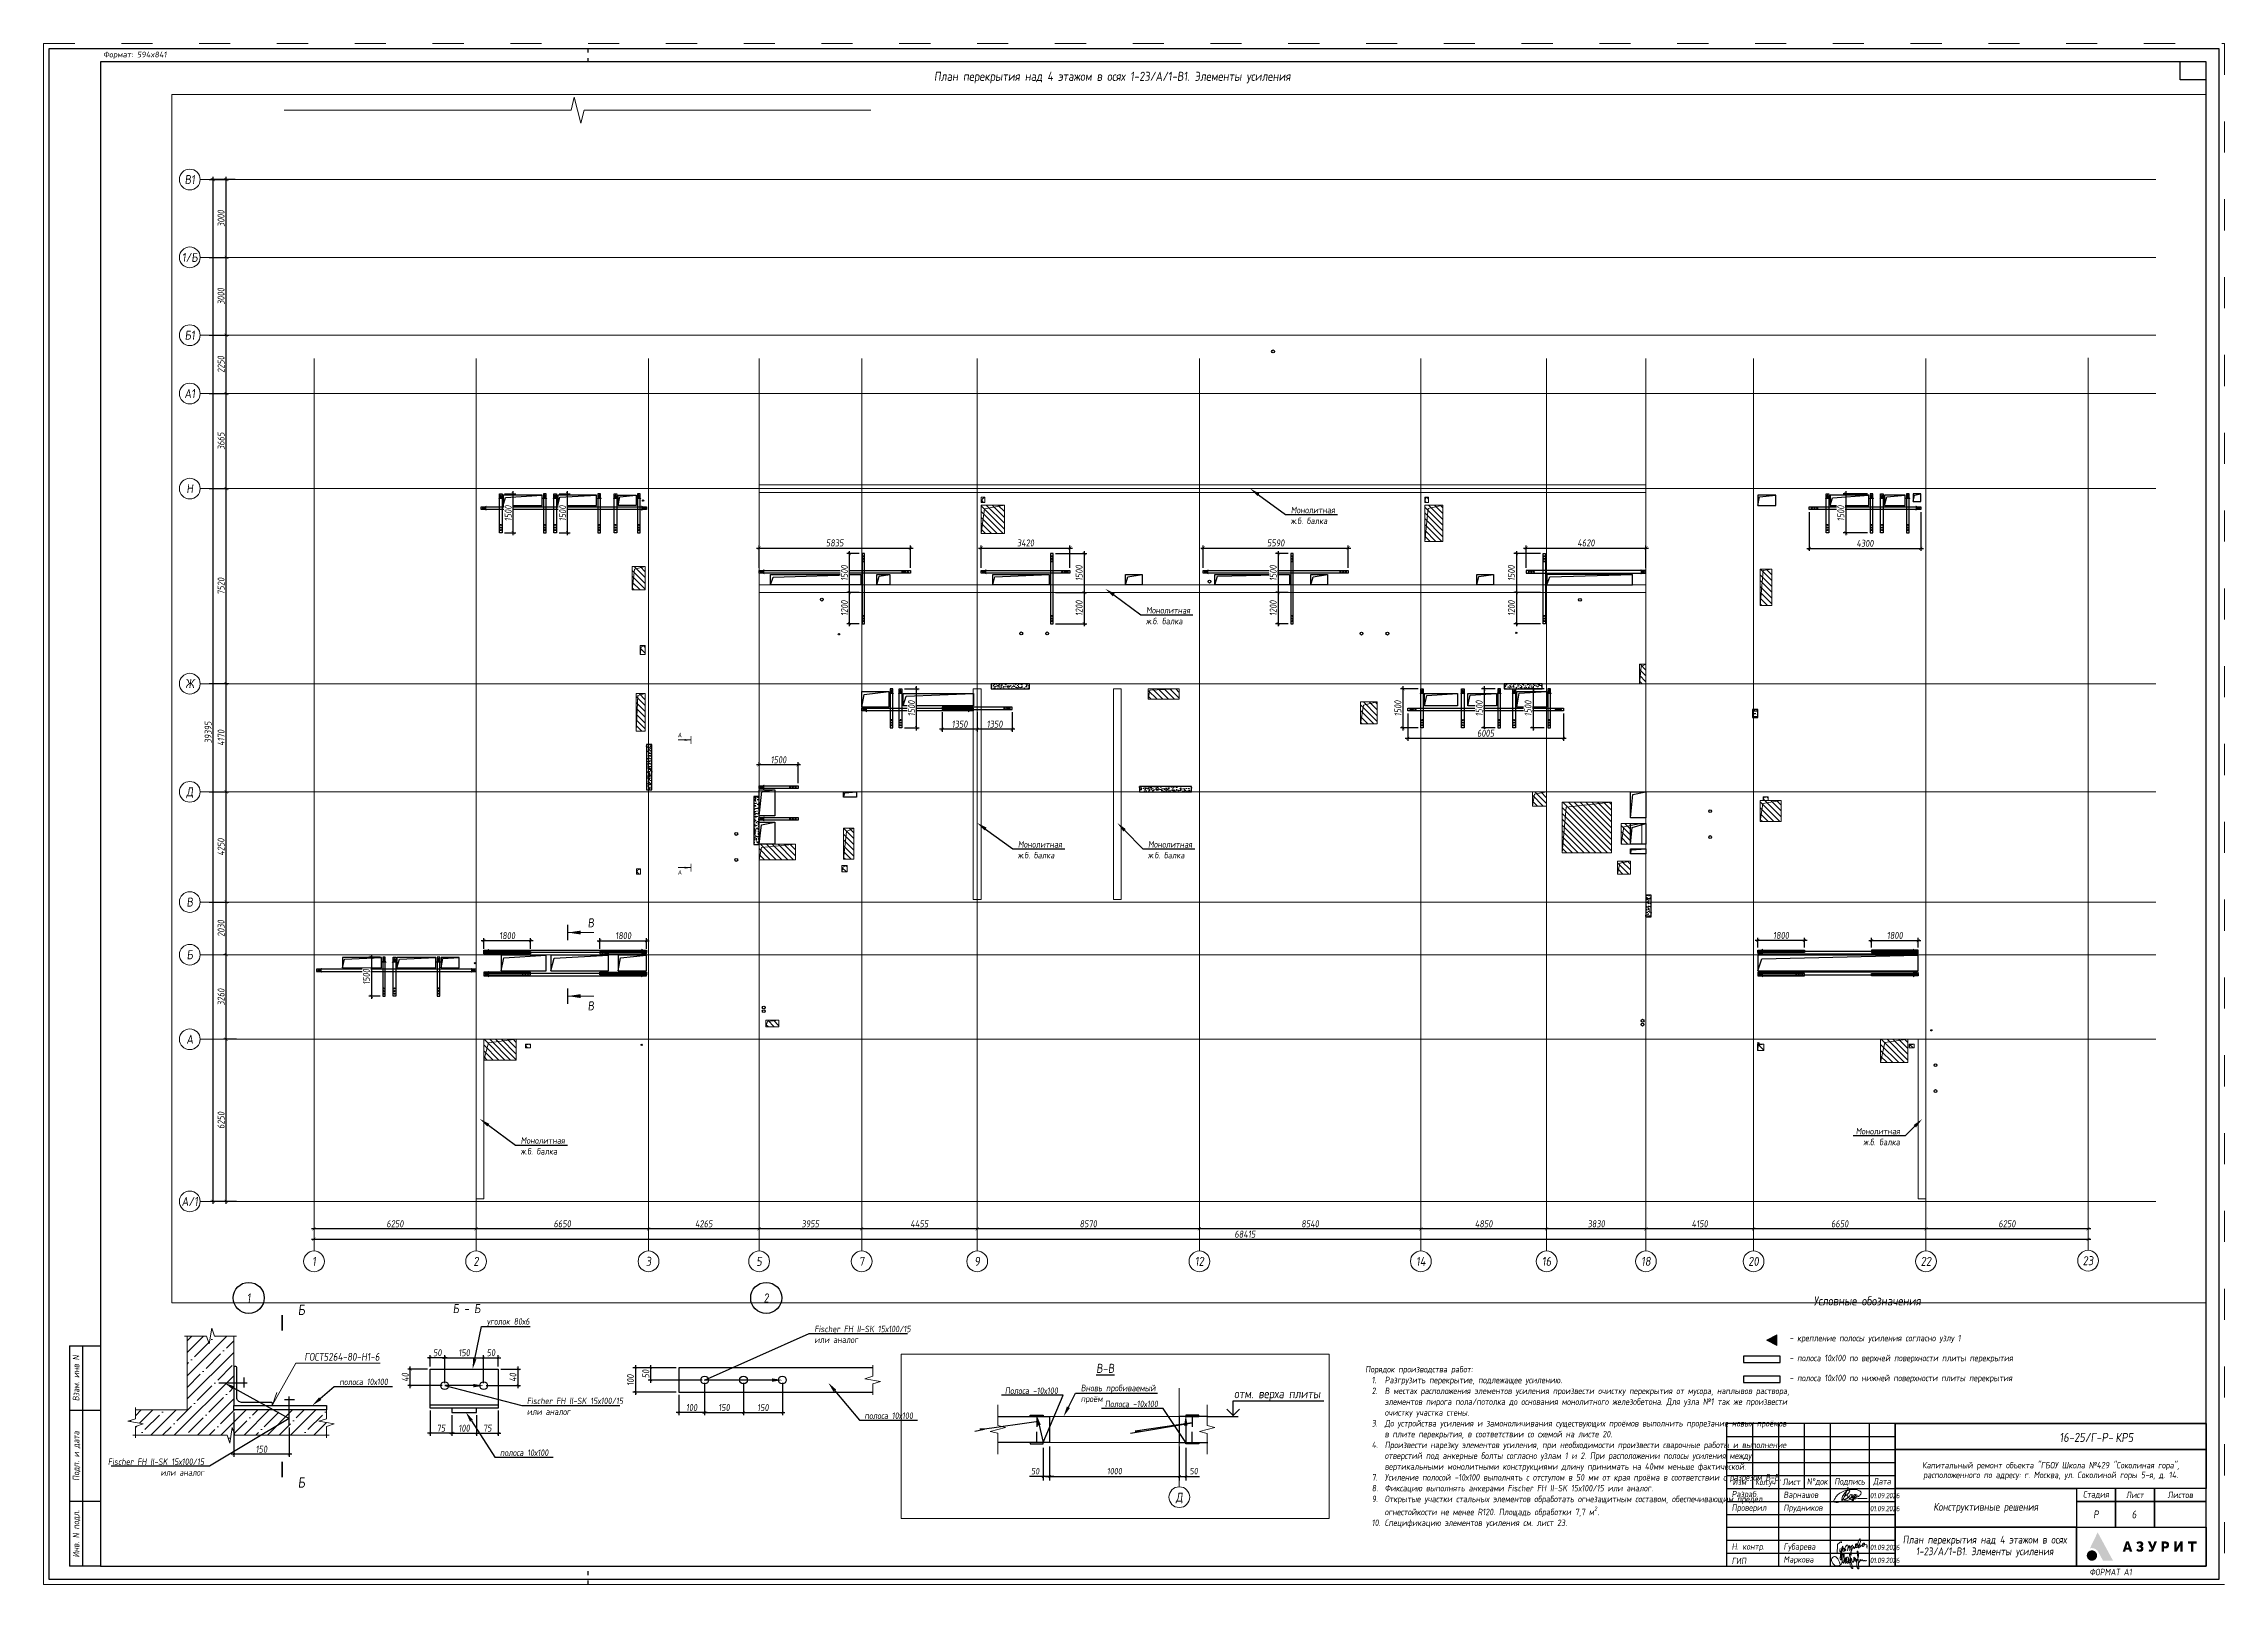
# Paper-space layout '21' of a CAD drawing. Header units: millimetres. Extents: x 2 to 843, y -2 to 592.
# The model-space entities are those that its viewports show. They can reach past a viewport. Long polylines and large blocks are cut down to what shows.
import ezdxf
from ezdxf import colors
from ezdxf.entities.mleader import LeaderData, LeaderLine
from ezdxf.enums import TextEntityAlignment as Align
from ezdxf.math import Vec2, Vec3

# ---------------------------------------------------------------- set-up
doc = ezdxf.new("R2010")
doc.units = ezdxf.units.MM
for name, pattern in [('ACAD_ISO03W100', [30, 12, -18]), ('ADSK_Штриховая_ш2 п1', [3, 2, -1]), ('осевая', [2, 1.25, -0.25, 0.25, -0.25])]:
    doc.linetypes.add(name, pattern=pattern)
doc.layers.get('0').update_dxf_attribs({"lineweight": 30})
doc.layers.get('Defpoints').update_dxf_attribs({"lineweight": 0})
for name, color, linetype, lineweight in [('_NPLT_SIGN', 5, 'Continuous', 9), ('_RAMKA', 7, 'Continuous', 30), ('_STAMP', 7, 'Continuous', 30), ('_TEXT', 7, 'Continuous', 30), ('АР_Перегородки газоблок_Штрих', 165, 'Continuous', 5), ('КР_БалкиЖБ', 7, 'ADSK_Штриховая_ш2 п1', 5), ('КР_Металл', 3, 'Continuous', 30), ('КР_Новые отверстия', 5, 'Continuous', 30), ('КР_Оси', 7, 'Continuous', 5), ('КР_Основная', 7, 'Continuous', 30), ('КР_Размеры отверстия', 7, 'Continuous', 5), ('КР_Размеры усиление', 1, 'Continuous', 5), ('КР_Сущ отверстия', 6, 'Continuous', 15), ('КР_Тонкая', 250, 'Continuous', 0)]:
    doc.layers.add(name, color=color, linetype=linetype, lineweight=lineweight)
doc.layers.add('АР_Закладка сущ.проема', color=7, linetype='Continuous', lineweight=30, true_color=0xc70000)
doc.styles.add('ISOCPEUR', font='isocpeur.ttf', dxfattribs={"width": 0.85, "oblique": 7})
doc.styles.add('SIMPLEX', font='simplex.shx', dxfattribs={"width": 0.85, "oblique": 7})
doc.dimstyles.new('R_1', dxfattribs={"dimtxt": 2.7, "dimasz": 1, "dimexe": 1, "dimexo": 1, "dimgap": 0.6, "dimtad": 1, "dimdec": 0, "dimrnd": 5, "dimzin": 4, "dimdsep": 46, "dimtxsty": 'ISOCPEUR', "dimblk": 'ARCHTICK', "dimcen": 0, "dimdle": 1, "dimclrd": 256, "dimclre": 256, "dimclrt": 256, "dimadec": 0, "dimazin": 0, "dimtfac": 2, "dimtdec": 0, "dimtofl": 0, "dimtmove": 0, "dimatfit": 3, "dimfxl": 1, "dimtvp": 3, "dimtfill": 1, "dimtolj": 1, "dimtzin": 0, "dimarcsym": 0})
doc.dimstyles.new('R_100', dxfattribs={"dimtxt": 270, "dimasz": 120, "dimexe": 100, "dimexo": 100, "dimgap": 60, "dimtad": 1, "dimdec": 0, "dimrnd": 5, "dimzin": 0, "dimdsep": 46, "dimtxsty": 'ISOCPEUR', "dimblk": 'ARCHTICK', "dimcen": 0, "dimdle": 100, "dimclrd": 256, "dimclre": 256, "dimclrt": 256, "dimadec": 0, "dimazin": 0, "dimtfac": 2, "dimtdec": 0, "dimtmove": 0, "dimatfit": 3, "dimfxl": 1, "dimtvp": 3, "dimtfill": 1, "dimtolj": 1, "dimtzin": 0, "dimarcsym": 0})
doc.dimstyles.new('R_20', dxfattribs={"dimtxt": 50, "dimasz": 16, "dimexe": 32, "dimexo": 32, "dimgap": 16, "dimtad": 1, "dimdec": 0, "dimzin": 0, "dimdsep": 46, "dimtxsty": 'ISOCPEUR', "dimblk1": 'OBLIQUE', "dimblk2": 'OBLIQUE', "dimsah": 1, "dimcen": 0, "dimdle": 32, "dimclrd": 256, "dimclre": 256, "dimclrt": 256, "dimadec": 0, "dimazin": 0, "dimtfac": 2, "dimtdec": 0, "dimtmove": 0, "dimatfit": 2, "dimldrblk": 'OBLIQUE', "dimfxl": 300, "dimtvp": 3, "dimtfill": 1, "dimtolj": 1, "dimtzin": 0, "dimarcsym": 0})
pattern_1 = [(50, (4e-07, -200000), (215.178055, -18.82564), [22.5, -247.5]), (355, (4e-07, -200000), (-41.6254, 225.65764), [18, -198]), (100.451444, (17.93, -200001.57), (173.55265, 206.832), [19.12206, -210.34263]), (46.1842, (4e-07, -199940), (320.1724, -49.65578), [33.75, -371.25]), (96.63564, (26.68, -199944.14), (280.39858, 292.23558), [28.6831, -315.51413]), (351.18416, (4e-07, -199940), (280.39858, 292.23558), [27, -297]), (21, (30, -199955), (179.072116, -120.78567), [22.5, -247.5]), (326, (30, -199955), (72.9946, 217.54501), [18, -198]), (71.451445, (44.92, -199965.07), (252.06671, 96.75935), [19.12206, -210.34263]), (37.5, (4e-07, -200000), (3.647957, 99.868156), [0, -195.6, 0, -201, 0, -198.75]), (7.5, (4e-07, -200000), (78.92086, 118.323514), [0, -114.6, 0, -191.1, 0, -75.75]), (327.5, (-66.9, -200000), (160.146731, -6.766462), [0, -75, 0, -234, 0, -310.5]), (317.5, (-96.9, -200000), (174.95585, 30.031495), [0, -97.5, 0, -155.4, 0, -220.5])]

psp = doc.layouts.new('21')

# ---------------------------------------------------------------- texts
at = {"layer": '_TEXT', "style": 'ISOCPEUR', "oblique": 7, "width": 0.85}
for s, p in [('1', (81.09, 108.43)), ('2', (280.67, 108.43)), ('Б - Б', (165.12, 104.32))]:
    psp.add_text(s, height=3.5, dxfattribs=at).set_placement(p, align=Align.MIDDLE_CENTER)
for s, height, p in [('Условные обозначения', 3.5, (684.58, 105.53)), ('- крепление полосы усиления согласно узлу 1', 2.5, (675.26, 91.71)), ('- полоса 10х100 по верхней поверхности плиты перекрытия', 2.5, (675.26, 84.02)), ('- полоса 10х100 по нижней поверхности плиты перекрытия', 2.5, (675.26, 76.32))]:
    psp.add_text(s, height=height, dxfattribs=at).set_placement(p)
at = {"layer": '_TEXT', "lineweight": 5, "style": 'ISOCPEUR', "oblique": 7, "width": 0.85}
psp.add_text('ГОСТ5264-80-Н1-6', height=3, dxfattribs=at).set_placement((102.56, 84.22))
at = {"layer": '_TEXT', "insert": (414.14, 578.92), "char_height": 3.5, "attachment_point": 5, "style": 'ISOCPEUR'}
psp.add_mtext('План перекрытия над 4 этажом в осях 1-23/А/1-В1. Элементы усиления', dxfattribs=at)
at = {"layer": '_TEXT', "style": 'ISOCPEUR'}
for s, width, heights, insert, char_height, attachment_point in [('\\A1;Порядок производства работ:\\P\\pxi-2,l3,t3;1.^IРазгрузить перекрытие, подлежащее усилению.\\P2.^IВ местах расположения элементов усиления произвести очистку перекрытия от мусора, наплывов раствора, элементов пирога пола/потолка до основания монолитного железобетона. Для узла №1 так же произвести очистку участка стены.\\P3.^IДо устройства усиления и замоноличивания существующих проёмов выполнить прорезание новых проёмов в плите перекрытия, в соответствии со схемой на листе 20.\\P4.^IПроизвести нарезку элементов усиления, при необходимости произвести сварочные работы и выполнение отверстий под анкерные болты согласно узлам 1 и 2. При расположении полосы усиления между вертикальными монолитными конструкциями длину принимать на 40мм меньше фактической.\\P7.^IУсиление полосой -10х100 выполнять с отступом в 50 мм от края проёма в соответствии с разрезом В-В.\\P8.^IФиксацию выполнять анкерами Fischer FH II-SK 15х100/15 или аналог.\\P9.^IОткрытые участки стальных элементов обработать огнезащитным составом, обеспечивающим предел огнестойкости не менее R120. Площадь обработки 7,7 м{\\H0.7x;\\S2^ ;}.\\P10.^IСпецификацию элементов усиления см. лист 23.', 136.9348, [0], (511.7, 82.19), 2.5, 1), ('6', 13.3529, [9.08], (808.19, 24.96), 3, 5)]:
    psp.add_mtext_dynamic_manual_height_columns(s, width=width, gutter_width=12.5, heights=heights, dxfattribs=dict(at, insert=insert, char_height=char_height, attachment_point=attachment_point))
at = {"layer": '_TEXT', "color": 5, "insert": (750.58, 12.58), "char_height": 3, "attachment_point": 5, "line_spacing_factor": 0.9, "style": 'ISOCPEUR'}
psp.add_mtext_dynamic_manual_height_columns('{\\C256;План перекрытия над 4 этажом в осях 1-23/А/1-В1. Элементы усиления}', width=69.1586, gutter_width=0, heights=[14.57], dxfattribs=at)
at = {"layer": 'КР_Металл', "color": 0, "lineweight": 5, "style": 'ISOCPEUR', "oblique": 7, "width": 0.85}
psp.add_text('Б', height=4, dxfattribs=at).set_placement((100.01, 101.82))
psp.add_text('Б', height=4, dxfattribs=at).set_placement((100.01, 39.25), align=Align.TOP_LEFT)

msp = doc.modelspace()

# ---------------------------------------------------------------- texts
at = {"layer": '_TEXT', "insert": (385977.1, 266079.8), "char_height": 70, "attachment_point": 5, "style": 'ISOCPEUR'}
msp.add_mtext('{\\LВ-В}', dxfattribs=at)

# ---------------------------------------------------------------- blocks, each defined once
blk = doc.blocks.new('Логотип Азурит')
at = {"layer": '_STAMP', "linetype": 'Continuous', "true_color": 0x2a3756}
h = blk.add_hatch(color=159, dxfattribs=at)
h.dxf.hatch_style = 1
h.paths.add_polyline_path([(-39.4, 8.5), (-40.02, 9.65), (-40.61, 10.74), (-41.14, 11.7), (-41.62, 12.59), (-41.79, 12.89), (-41.86, 13.01), (-41.91, 12.94), (-41.99, 12.78), (-42.39, 11.96), (-42.77, 11.18), (-43.09, 10.5), (-43.47, 9.72), (-44.18, 8.26), (-44.5, 7.6), (-44.73, 7.14), (-44.85, 6.9), (-44.7, 6.93), (-44.51, 6.95), (-44.27, 6.97), (-44.09, 6.97), (-43.91, 6.96), (-43.74, 6.94), (-43.56, 6.91), (-43.39, 6.87), (-43.22, 6.81), (-43.05, 6.75), (-42.89, 6.68), (-42.73, 6.59), (-42.58, 6.5), (-42.43, 6.4), (-42.29, 6.29), (-42.15, 6.17), (-42.03, 6.04), (-41.91, 5.91), (-41.79, 5.77), (-41.72, 5.65), (-41.63, 5.5), (-41.3, 4.9), (-41.02, 4.39), (-40.57, 3.56), (-40.05, 2.59), (-39.78, 2.11), (-37.86, 2.11), (-36.5, 2.11), (-35.94, 2.12), (-36.48, 3.13), (-36.82, 3.75), (-37.16, 4.37), (-37.67, 5.33), (-38.2, 6.3), (-38.54, 6.93), (-38.87, 7.53)])
h = blk.add_hatch(color=159, dxfattribs=at)
h.dxf.hatch_style = 1
h.paths.add_polyline_path([(-29.3, 7.88), (-29.63, 8.84), (-29.86, 9.53), (-30.37, 9.54), (-30.87, 9.54), (-30.93, 9.38), (-31.26, 8.4), (-31.64, 7.27), (-31.97, 6.31), (-32.19, 5.64), (-32.05, 5.63), (-31.71, 5.62), (-31.23, 5.62), (-31.11, 6.03), (-30.99, 6.44), (-30.37, 6.44), (-29.75, 6.44), (-29.63, 6.03), (-29.52, 5.62), (-29.03, 5.62), (-28.54, 5.62), (-28.6, 5.8), (-28.93, 6.79)])
h.paths.add_polyline_path([(-30.77, 7.21), (-30.74, 7.31), (-30.56, 7.93), (-30.43, 8.43), (-30.39, 8.59), (-30.37, 8.65), (-30.35, 8.64), (-30.31, 8.45), (-30.22, 8.08), (-30.11, 7.66), (-30.01, 7.33), (-29.97, 7.21), (-30.37, 7.21)], flags=16)
h = blk.add_hatch(color=159, dxfattribs=at)
h.dxf.hatch_style = 1
h.paths.add_polyline_path([(-24.39, 7.35), (-24.47, 7.43), (-24.56, 7.5), (-24.66, 7.56), (-24.81, 7.65), (-24.74, 7.69), (-24.65, 7.75), (-24.55, 7.86), (-24.45, 7.97), (-24.38, 8.09), (-24.35, 8.18), (-24.32, 8.25), (-24.31, 8.34), (-24.3, 8.45), (-24.3, 8.65), (-24.31, 8.73), (-24.34, 8.82), (-24.41, 8.99), (-24.51, 9.14), (-24.63, 9.28), (-24.78, 9.39), (-24.95, 9.48), (-25.13, 9.55), (-25.34, 9.59), (-25.56, 9.6), (-25.74, 9.6), (-25.91, 9.58), (-26.08, 9.55), (-26.23, 9.51), (-26.39, 9.46), (-26.53, 9.39), (-26.67, 9.32), (-26.8, 9.23), (-26.9, 9.15), (-26.81, 8.98), (-26.64, 8.66), (-26.54, 8.5), (-26.51, 8.5), (-26.46, 8.54), (-26.35, 8.61), (-26.21, 8.67), (-26.07, 8.73), (-25.93, 8.77), (-25.82, 8.79), (-25.72, 8.79), (-25.62, 8.79), (-25.53, 8.76), (-25.46, 8.73), (-25.39, 8.68), (-25.34, 8.62), (-25.3, 8.55), (-25.26, 8.45), (-25.26, 8.36), (-25.27, 8.27), (-25.32, 8.18), (-25.36, 8.13), (-25.39, 8.08), (-25.44, 8.05), (-25.49, 8.02), (-25.63, 7.99), (-25.84, 7.98), (-26.1, 7.97), (-26.1, 7.6), (-26.1, 7.24), (-25.78, 7.23), (-25.54, 7.21), (-25.45, 7.2), (-25.38, 7.18), (-25.33, 7.15), (-25.28, 7.12), (-25.25, 7.08), (-25.21, 7.02), (-25.19, 6.96), (-25.17, 6.9), (-25.17, 6.76), (-25.18, 6.7), (-25.2, 6.64), (-25.23, 6.58), (-25.26, 6.53), (-25.31, 6.49), (-25.37, 6.45), (-25.44, 6.43), (-25.52, 6.41), (-25.69, 6.39), (-25.78, 6.39), (-25.87, 6.41), (-26, 6.45), (-26.16, 6.51), (-26.3, 6.6), (-26.43, 6.69), (-26.53, 6.76), (-26.77, 6.45), (-26.93, 6.26), (-26.97, 6.2), (-26.98, 6.15), (-26.97, 6.11), (-26.94, 6.07), (-26.82, 5.97), (-26.62, 5.84), (-26.41, 5.73), (-26.19, 5.65), (-25.97, 5.59), (-25.78, 5.57), (-25.53, 5.57), (-25.3, 5.58), (-25.12, 5.61), (-24.99, 5.65), (-24.87, 5.71), (-24.75, 5.78), (-24.64, 5.85), (-24.54, 5.94), (-24.45, 6.03), (-24.37, 6.13), (-24.31, 6.23), (-24.25, 6.37), (-24.21, 6.51), (-24.2, 6.66), (-24.2, 6.82), (-24.21, 6.94), (-24.24, 7.06), (-24.28, 7.16), (-24.33, 7.26)])
h = blk.add_hatch(color=159, dxfattribs=at)
h.dxf.hatch_style = 1
h.paths.add_polyline_path([(-19.61, 8.04), (-19.36, 8.68), (-19.14, 9.22), (-19.03, 9.53), (-19.17, 9.54), (-19.52, 9.54), (-20.02, 9.54), (-20.05, 9.44), (-20.31, 8.65), (-20.59, 7.81), (-20.63, 7.68), (-20.66, 7.62), (-20.67, 7.61), (-20.7, 7.67), (-20.82, 7.97), (-21.01, 8.4), (-21.34, 9.1), (-21.54, 9.54), (-22.06, 9.54), (-22.58, 9.54), (-22.4, 9.17), (-21.88, 8.17), (-21.32, 7.06), (-21.11, 6.63), (-21.09, 6.56), (-21.1, 6.52), (-21.15, 6.45), (-21.21, 6.41), (-21.28, 6.38), (-21.37, 6.37), (-21.45, 6.37), (-21.55, 6.39), (-21.64, 6.43), (-21.74, 6.49), (-21.82, 6.53), (-21.86, 6.49), (-21.92, 6.39), (-22.11, 6.05), (-22.23, 5.85), (-22.18, 5.81), (-22.08, 5.75), (-21.95, 5.69), (-21.81, 5.63), (-21.69, 5.59), (-21.51, 5.57), (-21.31, 5.57), (-21.12, 5.59), (-20.97, 5.62), (-20.88, 5.66), (-20.79, 5.71), (-20.71, 5.77), (-20.63, 5.84), (-20.56, 5.93), (-20.48, 6.02), (-20.35, 6.23), (-20.28, 6.35), (-20.21, 6.51), (-19.92, 7.25)])
h = blk.add_hatch(color=159, dxfattribs=at)
h.dxf.hatch_style = 1
h.paths.add_polyline_path([(-14.46, 7.53), (-14.41, 7.64), (-14.37, 7.74), (-14.33, 7.96), (-14.31, 8.19), (-14.32, 8.41), (-14.37, 8.63), (-14.45, 8.83), (-14.5, 8.93), (-14.55, 9.02), (-14.62, 9.1), (-14.69, 9.18), (-14.81, 9.29), (-14.92, 9.37), (-15.06, 9.43), (-15.21, 9.49), (-15.33, 9.52), (-15.49, 9.53), (-16.3, 9.54), (-17.21, 9.54), (-17.21, 7.58), (-17.21, 5.62), (-16.73, 5.62), (-16.25, 5.62), (-16.25, 6.23), (-16.25, 6.83), (-15.87, 6.83), (-15.58, 6.84), (-15.35, 6.86), (-15.17, 6.91), (-14.99, 6.98), (-14.83, 7.08), (-14.69, 7.2), (-14.56, 7.36)])
h.paths.add_polyline_path([(-15.6, 7.68), (-15.67, 7.66), (-15.95, 7.66), (-16.25, 7.66), (-16.25, 8.2), (-16.25, 8.74), (-15.93, 8.73), (-15.64, 8.72), (-15.57, 8.7), (-15.51, 8.67), (-15.42, 8.6), (-15.35, 8.51), (-15.32, 8.45), (-15.3, 8.39), (-15.29, 8.19), (-15.29, 8.07), (-15.3, 8), (-15.32, 7.94), (-15.35, 7.88), (-15.39, 7.82), (-15.43, 7.78), (-15.53, 7.71)], flags=16)
h = blk.add_hatch(color=159, dxfattribs=at)
h.dxf.hatch_style = 1
h.paths.add_polyline_path([(-10.09, 7.82), (-9.98, 8.03), (-9.94, 8.12), (-9.95, 7.93), (-9.96, 7.49), (-9.97, 6.69), (-9.97, 5.62), (-9.5, 5.62), (-9.04, 5.62), (-9.04, 7.58), (-9.04, 9.54), (-9.51, 9.54), (-9.99, 9.54), (-10.36, 8.91), (-10.84, 8.1), (-11.03, 7.78), (-11.26, 7.34), (-11.37, 7.13), (-11.42, 7.05), (-11.41, 7.31), (-11.39, 7.78), (-11.39, 8.55), (-11.39, 9.54), (-11.86, 9.54), (-12.34, 9.54), (-12.34, 7.58), (-12.34, 5.62), (-11.86, 5.62), (-11.37, 5.62), (-11.18, 5.95), (-10.61, 6.89), (-10.31, 7.42)])
h = blk.add_hatch(color=159, dxfattribs=at)
h.dxf.hatch_style = 1
h.paths.add_polyline_path([(-3.74, 9.14), (-3.74, 9.54), (-5.42, 9.54), (-7.09, 9.54), (-7.09, 9.14), (-7.09, 8.74), (-6.5, 8.74), (-5.9, 8.74), (-5.9, 7.18), (-5.9, 5.62), (-5.43, 5.62), (-4.95, 5.62), (-4.95, 7.18), (-4.95, 8.74), (-4.35, 8.74), (-3.74, 8.74)])
at = {"layer": '_STAMP', "linetype": 'Continuous', "true_color": 0x1447b7}
h = blk.add_hatch(color=162, dxfattribs=at)
h.dxf.hatch_style = 1
h.paths.add_polyline_path([(-42.09, 4.22), (-42.11, 4.4), (-42.15, 4.58), (-42.2, 4.76), (-42.27, 4.93), (-42.35, 5.1), (-42.45, 5.26), (-42.57, 5.41), (-42.7, 5.55), (-42.8, 5.64), (-42.91, 5.72), (-43.14, 5.86), (-43.38, 5.97), (-43.63, 6.05), (-43.89, 6.09), (-44.15, 6.1), (-44.42, 6.07), (-44.55, 6.04), (-44.68, 6.01), (-44.87, 5.94), (-45.05, 5.85), (-45.22, 5.74), (-45.37, 5.62), (-45.51, 5.49), (-45.63, 5.35), (-45.75, 5.19), (-45.84, 5.03), (-45.92, 4.85), (-45.98, 4.67), (-46.03, 4.49), (-46.06, 4.29), (-46.07, 4.1), (-46.05, 3.9), (-46.02, 3.7), (-45.97, 3.51), (-45.92, 3.37), (-45.87, 3.24), (-45.8, 3.11), (-45.72, 2.99), (-45.64, 2.88), (-45.54, 2.77), (-45.44, 2.67), (-45.33, 2.57), (-45.22, 2.49), (-45.1, 2.41), (-44.98, 2.34), (-44.85, 2.28), (-44.72, 2.22), (-44.58, 2.18), (-44.44, 2.15), (-44.3, 2.13), (-44.05, 2.12), (-43.8, 2.14), (-43.57, 2.19), (-43.34, 2.26), (-43.12, 2.37), (-42.92, 2.5), (-42.73, 2.65), (-42.56, 2.83), (-42.44, 2.99), (-42.34, 3.15), (-42.26, 3.32), (-42.19, 3.49), (-42.14, 3.67), (-42.11, 3.85), (-42.09, 4.03)])
blk = doc.blocks.new('_Azurit_Stamp')
at = {"layer": '_NPLT_SIGN'}
for points, knots in [([(-135.62, 26.32), (-135.39, 26.34), (-134.29, 26.7), (-133.23, 27.53), (-133.15, 28.05), (-132.93, 29.17), (-136.73, 29.8), (-138.89, 29.27), (-141.37, 28.37), (-142.8, 26.83), (-143.43, 25.69), (-143.77, 24.83), (-142.52, 24.49), (-140.48, 24.9), (-137.71, 25.59), (-134.61, 26.27), (-130.77, 26.07)], [0, 0, 0, 0, 0.00299112, 0.00630591, 0.00960495, 0.01564427, 0.0235417, 0.03307061, 0.04068731, 0.0472924, 0.052033, 0.05589459, 0.06060815, 0.06742814, 0.07629614, 0.08709949, 0.08709949, 0.08709949, 0.08709949]), ([(-138.54, 29.73), (-138.23, 30.29), (-138.17, 30.35), (-138.13, 30.35), (-138.13, 30.28), (-138.93, 28.09), (-140.15, 25.52), (-140.39, 25.35), (-140.48, 25.35), (-140.59, 26.12), (-140.3, 26.92), (-139.24, 28.44), (-138.32, 29.25), (-137.92, 29.41), (-137.51, 29.3), (-137.35, 28.84), (-137.93, 28.05), (-139.09, 27.12), (-139.52, 26.89), (-139.64, 26.84), (-139.64, 26.87), (-139.59, 26.92), (-138.96, 27.35), (-138.41, 27.4), (-138.16, 26.91), (-138.23, 26.73), (-138.23, 26.26), (-138.84, 25.79), (-139.34, 25.64), (-139.56, 25.64), (-139.65, 25.64), (-139.65, 25.69), (-139.46, 25.78), (-138.59, 26.13), (-138.21, 26.26), (-137.78, 26.59), (-137.49, 27.32), (-137.1, 27.59), (-136.7, 27.62), (-136.61, 27.38), (-136.65, 26.97), (-136.8, 26.68), (-137.14, 26.23), (-137.49, 26.08), (-137.79, 26.05), (-137.85, 26.42), (-137.68, 26.85)], [0, 0, 0, 0, 0.00084043, 0.00104969, 0.00371864, 0.00945796, 0.01543448, 0.01897204, 0.0202508, 0.02213745, 0.025948, 0.03024455, 0.03408673, 0.03636794, 0.03784103, 0.03991667, 0.0431516, 0.0463861, 0.04869202, 0.04940408, 0.04966041, 0.05061238, 0.05212417, 0.05416473, 0.05557826, 0.05690551, 0.05846862, 0.06038446, 0.06203112, 0.06293682, 0.06333319, 0.06371317, 0.06502521, 0.06671651, 0.06877673, 0.07066608, 0.07263578, 0.07445661, 0.07568926, 0.07685654, 0.07793779, 0.07936629, 0.08076287, 0.08213479, 0.0832984, 0.08454928, 0.08454928, 0.08454928, 0.08454928]), ([(-136.29, 27.59), (-136.57, 27.2), (-136.75, 26.81), (-136.98, 26.46), (-136.81, 26.29), (-136.61, 26.3), (-136.19, 26.83), (-136.03, 27.05), (-135.71, 27.59), (-135.34, 27.7), (-135.25, 27.61), (-135.27, 27.34), (-135.62, 26.63), (-136.06, 25.44)], [0, 0, 0, 0, 0.0014448, 0.00263215, 0.00357107, 0.00479361, 0.00604223, 0.00776758, 0.00916622, 0.01041376, 0.01126103, 0.01255992, 0.01510728, 0.01510728, 0.01510728, 0.01510728]), ([(-136.06, 25.44), (-136.5, 24.84), (-137.04, 24.75), (-135.67, 27.04), (-134.99, 27.51), (-134.48, 27.51), (-134.72, 26.64), (-135.62, 26.32)], [0, 0, 0, 0, 0.0043322, 0.00875939, 0.01314743, 0.01560478, 0.01819439, 0.01819439, 0.01819439, 0.01819439]), ([(-142.35, 4.76), (-142.31, 6.1), (-142.19, 7.03), (-142.19, 8.02), (-142.19, 8.4), (-142.12, 8.47), (-141.13, 9.36), (-140.83, 9.44), (-140.71, 9.44), (-140.63, 9.36), (-140.63, 9.01)], [0, 0, 0, 0, 0.0035831, 0.00610071, 0.00770703, 0.00968285, 0.01159584, 0.01352143, 0.01412232, 0.01475797, 0.01475797, 0.01475797, 0.01475797]), ([(-138.29, 6.9), (-137.7, 7.13), (-137.2, 7.42), (-136.65, 7.8), (-136.5, 7.89), (-136.43, 7.99), (-136.45, 8.09), (-136.53, 8.06), (-136.81, 7.56), (-136.92, 7.19), (-137.02, 6.21), (-136.96, 5.01), (-136.96, 4.54), (-136.96, 4.29), (-137.07, 4.29), (-137.17, 4.39), (-137.17, 5.01), (-136.58, 6.81), (-136.14, 7.49), (-135.95, 7.64), (-135.91, 7.6), (-135.87, 7.46), (-135.87, 7.04), (-135.86, 6.83), (-135.81, 6.8), (-135.72, 6.85), (-135.13, 7.43), (-134.82, 8.04), (-134.75, 8.35), (-134.79, 8.59), (-134.91, 8.68), (-135.18, 8.5), (-135.29, 8.15), (-135.32, 7.59), (-135.14, 7.18), (-134.94, 7.11), (-134.63, 7.23), (-134.2, 7.66), (-133.63, 8.5), (-133.21, 9.61), (-133.37, 10.44), (-133.51, 10.51), (-133.58, 10.52), (-133.69, 10.49), (-133.9, 10.21), (-134.27, 9.2), (-134.44, 8.13), (-134.29, 7.34), (-134.09, 7.06), (-133.93, 7.06), (-133.38, 7.51), (-133.38, 7.96), (-133.47, 8.19), (-133.73, 8.2), (-133.87, 8.1), (-133.99, 7.85), (-134.05, 7.56), (-133.97, 7.39), (-133.86, 7.32), (-133.52, 7.37), (-132.77, 8.02), (-132.58, 8.25), (-132.44, 8.71), (-132.12, 8.89), (-131.73, 8.83), (-131.7, 8.24), (-132, 7.75), (-132.51, 7.42), (-132.67, 7.93), (-132.57, 8.38), (-132.52, 8.5), (-132.49, 8.32), (-132.37, 8.27), (-131.67, 8.31), (-131.16, 8.31), (-130.82, 8.28), (-130.82, 7.88), (-130.82, 7.62), (-130.87, 7.36), (-130.86, 7.16), (-130.76, 6.99)], [0, 0, 0, 0, 0.002061, 0.0036154, 0.0046696, 0.0050974, 0.0054418, 0.0062669, 0.0074082, 0.0095322, 0.012344, 0.0152477, 0.0173466, 0.0182547, 0.0187982, 0.0197454, 0.0226428, 0.0262833, 0.0295057, 0.0307223, 0.0311997, 0.0318816, 0.0327288, 0.0334831, 0.0338833, 0.0349628, 0.0367236, 0.0387232, 0.0400853, 0.0408698, 0.0416582, 0.0425762, 0.0439393, 0.0454368, 0.046769, 0.0478604, 0.0491315, 0.0512693, 0.0543417, 0.0576748, 0.0600731, 0.0612526, 0.0616232, 0.0622122, 0.0638923, 0.0666299, 0.069869, 0.0723061, 0.0737444, 0.0750704, 0.0765109, 0.078042, 0.0790802, 0.0798296, 0.0806092, 0.081431, 0.0822644, 0.0829363, 0.0836607, 0.0852585, 0.0870435, 0.0889793, 0.0902316, 0.0915967, 0.0930789, 0.0947907, 0.0967323, 0.0986141, 0.1003735, 0.1016008, 0.1024329, 0.1028978, 0.1039958, 0.1054643, 0.107171, 0.1085436, 0.10964, 0.1106443, 0.1114336, 0.1121611, 0.1121611, 0.1121611, 0.1121611]), ([(-141.15, 0.69), (-141.49, 2.09), (-142.47, 3.47), (-143.24, 3.85), (-144.27, 3.45), (-144.71, 2.44), (-144.21, 1.25), (-143.23, 0.16), (-141.92, 0), (-140.56, 0.76), (-140.41, 1.86), (-140.44, 3.76), (-140.44, 4.84)], [0, 0, 0, 0, 0.00435621, 0.00834068, 0.01168595, 0.01550962, 0.01972632, 0.02417924, 0.0289255, 0.03328241, 0.03828155, 0.04275783, 0.04275783, 0.04275783, 0.04275783]), ([(-141.15, 6.87), (-141.29, 6.45), (-141.29, 6.01), (-141.24, 5.59), (-141.12, 5.54), (-140.93, 5.67), (-140.46, 6.31), (-140.2, 6.99), (-140.1, 7.47), (-140.11, 7.7), (-140.17, 7.71), (-140.25, 7.67), (-140.63, 6.81), (-140.74, 5.65), (-140.74, 4.47), (-140.61, 3.49), (-140.61, 2.84), (-140.8, 2.44), (-140.95, 2.4), (-141.06, 2.4), (-141.2, 2.72), (-141.14, 3.85), (-140.91, 4.66), (-140.3, 6.17), (-139.96, 6.89), (-139.83, 7.02), (-139.71, 6.9), (-139.67, 6.45), (-139.62, 6.14), (-139.52, 5.95), (-139.34, 5.95), (-139.23, 6.03), (-139.11, 6.2), (-139.01, 6.47), (-139.12, 6.63), (-139.33, 6.52), (-139.44, 6.32), (-139.68, 5.86), (-139.72, 5.68), (-139.76, 5.59), (-139.78, 5.63), (-139.76, 5.78), (-139.38, 7.19), (-139.01, 7.73), (-138.57, 8.11), (-138.35, 8.19), (-138.17, 8.15), (-138.11, 7.96), (-138.02, 7.23), (-138.14, 6.91), (-138.34, 6.08), (-138.39, 6.03), (-138.44, 6.08), (-138.28, 6.61), (-137.93, 7.39), (-137.7, 7.76), (-137.48, 7.97), (-137.44, 7.86), (-137.5, 6.81), (-137.5, 6.25), (-137.53, 6.08)], [0, 0, 0, 0, 0.00141903, 0.00251453, 0.00337203, 0.00464653, 0.00656525, 0.00877126, 0.01035522, 0.01120876, 0.01162334, 0.0128081, 0.0152087, 0.01880295, 0.02245602, 0.02553595, 0.02780375, 0.02915839, 0.02992211, 0.0305915, 0.03233411, 0.03487331, 0.03881069, 0.04238535, 0.04524248, 0.04650068, 0.0473813, 0.04840926, 0.04948548, 0.0502589, 0.05082659, 0.051391, 0.05208083, 0.05284209, 0.05363298, 0.05434785, 0.05541659, 0.0564329, 0.05731609, 0.05768512, 0.05801426, 0.05982684, 0.06230422, 0.06525775, 0.06687307, 0.06797065, 0.06863967, 0.06985615, 0.07125576, 0.07337441, 0.07476414, 0.07584655, 0.07660409, 0.07822482, 0.08024043, 0.08198553, 0.08292431, 0.08454256, 0.08644351, 0.08840011, 0.08840011, 0.08840011, 0.08840011]), ([(-140.2, 4.31), (-140.29, 4.83), (-140.54, 5.14), (-140.86, 5.19), (-141.1, 5.03), (-141.14, 4.31), (-140.54, 2.46), (-140.01, 1.28), (-139.93, 1.16), (-139.86, 1.17), (-139.77, 1.6), (-139.61, 3.06), (-139.61, 4.31), (-139.65, 4.8), (-139.77, 4.87), (-139.88, 4.87), (-139.95, 4.75), (-139.85, 3.64), (-139.52, 1.92), (-139.22, 1.11), (-139.1, 1.11), (-139.03, 1.18), (-138.66, 2.48), (-138.66, 2.92), (-138.73, 3.05), (-138.93, 3.05), (-139.14, 2.97), (-139.29, 2.75), (-139.26, 2.15), (-139.01, 1.8), (-138.74, 1.64), (-138.54, 1.3), (-138.18, 1.1), (-138.02, 1.14), (-137.8, 2.51), (-137.86, 3.11), (-138.16, 3.48), (-138.67, 3.51), (-138.99, 3.24), (-139.09, 2.76), (-138.95, 2.09), (-138.69, 1.69), (-138.47, 1.67), (-138.05, 1.98), (-137.95, 2.23), (-137.97, 2.77), (-138.07, 2.97), (-138.12, 3.01), (-138.14, 2.99), (-138.15, 2.9), (-138.09, 1.83), (-137.8, 1.41), (-137.56, 1.21), (-137.36, 1.27), (-137.03, 1.91), (-137.03, 2.57), (-137.27, 3.71), (-137.48, 4.43), (-137.53, 4.59), (-137.57, 4.61), (-137.59, 4.59), (-137.47, 3.81), (-136.86, 1.2), (-136.46, 0.08), (-136.28, -0.81), (-136.32, -0.94), (-136.42, -0.94), (-136.59, -0.91), (-137.13, -0.22), (-137.4, 0.67), (-137.54, 2), (-137.4, 2.73), (-137.04, 2.99), (-136.77, 2.95), (-136.73, 2.8), (-136.73, 2.45), (-136.59, 1.88), (-136.33, 1.53), (-136.19, 1.53), (-136.04, 1.58), (-135.99, 1.8), (-135.92, 2.21), (-135.85, 2.9), (-135.9, 3.2), (-135.92, 3.45), (-135.88, 3.5), (-135.79, 3.45), (-135.52, 2.77), (-135.34, 2.21), (-135.31, 2), (-135.33, 1.98), (-135.38, 2.03), (-135.49, 2.37), (-135.56, 2.62), (-135.49, 3.14), (-135.42, 3.21), (-135.28, 3.11), (-135.04, 2.61), (-134.86, 2.18), (-134.64, 2.16), (-134.4, 2.53), (-134.18, 3.41), (-134.02, 4.41), (-134.13, 5.33), (-134.32, 5.76), (-134.47, 5.88), (-134.6, 5.84), (-134.7, 5.63), (-134.57, 4.86), (-134.47, 4.09), (-134.26, 2.54), (-134.12, 1.29), (-134.12, 0.46), (-134.08, -0.14), (-133.99, -0.54), (-133.96, -0.89), (-134.09, -0.99), (-134.32, -0.95), (-134.62, -0.64), (-134.84, 1.08), (-134.89, 2.07), (-134.83, 2.63), (-134.67, 2.68), (-134.38, 2.47), (-134.26, 2.08), (-134.26, 1.86), (-134.26, 1.44), (-134.04, 1.25), (-133.8, 1.49), (-133.51, 2.34), (-133.42, 2.53), (-133.34, 2.55), (-133.23, 2.44), (-133.2, 2.13), (-133.13, 2.09), (-133, 2.17), (-132.87, 2.38), (-132.72, 2.52), (-132.57, 2.43), (-132.52, 2.24), (-132.35, 2.06), (-132.19, 2.06), (-132.08, 2.13), (-131.85, 2.2), (-131.59, 2.17), (-131.51, 2.08), (-131.29, 2.06), (-131.1, 2.11), (-130.9, 2.23)], [0, 0, 0, 0, 0.0013642, 0.0024716, 0.0039271, 0.0071604, 0.0114923, 0.0151992, 0.0168552, 0.017577, 0.0197425, 0.0231954, 0.0267048, 0.0287659, 0.0295817, 0.0300123, 0.031498, 0.0347832, 0.0388614, 0.0418614, 0.0430502, 0.0447716, 0.0468358, 0.0489595, 0.0498178, 0.0504412, 0.0511968, 0.0523995, 0.0538233, 0.0552935, 0.0565438, 0.0577717, 0.0588373, 0.0609859, 0.0633503, 0.0660541, 0.0677903, 0.0693288, 0.0708886, 0.0726354, 0.0744423, 0.0759439, 0.0772831, 0.0783918, 0.0798486, 0.0809736, 0.0818741, 0.0822252, 0.0824312, 0.0837412, 0.0855667, 0.0876358, 0.0887665, 0.0901391, 0.0918825, 0.0946733, 0.0974863, 0.0997671, 0.1008166, 0.101087, 0.1020353, 0.1058616, 0.110959, 0.1161878, 0.1186349, 0.1198924, 0.1203364, 0.1215942, 0.123759, 0.1272016, 0.1305016, 0.133259, 0.1348584, 0.1358061, 0.1366498, 0.1378419, 0.1393454, 0.1406226, 0.1414171, 0.1419862, 0.1428554, 0.1443162, 0.1458558, 0.147224, 0.1479078, 0.1483694, 0.1493507, 0.1509007, 0.1525761, 0.1534842, 0.1538318, 0.1543395, 0.1550943, 0.1563412, 0.1572985, 0.1581547, 0.1590571, 0.160364, 0.1617296, 0.1629626, 0.1646785, 0.1672603, 0.1703712, 0.1730004, 0.1747326, 0.175603, 0.1762204, 0.1774892, 0.1794496, 0.1828662, 0.186801, 0.1907892, 0.1937227, 0.1957314, 0.1972287, 0.1982494, 0.1990669, 0.1999687, 0.2025853, 0.2060361, 0.2096286, 0.2115128, 0.2127044, 0.213734, 0.2148092, 0.2159556, 0.216966, 0.2181091, 0.2197772, 0.2213504, 0.222648, 0.2231309, 0.2237283, 0.2243257, 0.2249206, 0.2254421, 0.2261004, 0.22678, 0.2274149, 0.2280973, 0.2287697, 0.2293729, 0.2299582, 0.230652, 0.2313279, 0.2319846, 0.2325681, 0.2332749, 0.2332749, 0.2332749, 0.2332749])]:
    blk.add_open_spline(points, degree=3, knots=knots, dxfattribs=at)
at = {"layer": '_STAMP'}
for p, q in [((-175, 55), (-175, 30)), ((-165, 55), (-165, 0)), ((-155, 55), (-155, 30)), ((-145, 55), (-145, 0)), ((-130, 55), (-130, 0)), ((-120, 55), (-120, 0)), ((-185, 50), (-120, 50)), ((-185, 45), (-120, 45)), ((-185, 40), (-120, 40)), ((-185, 35), (-120, 35)), ((-185, 30), (-120, 30)), ((-185, 25), (-120, 25)), ((-185, 20), (-120, 20)), ((-185, 15), (-120, 15)), ((-185, 10), (-120, 10)), ((-185, 5), (-120, 5))]:
    blk.add_line(p, q, dxfattribs=at)
for points in [[(-185, 0), (0, 0), (0, 55), (-185, 55)], [(-120, 55), (0, 55), (0, 45), (-120, 45)], [(-120, 45), (0, 45), (0, 30), (-120, 30)], [(-120, 30), (-50, 30), (-50, 15), (-120, 15)], [(-50, 25), (-35, 25), (-35, 30), (-50, 30)], [(-35, 25), (-20, 25), (-20, 30), (-35, 30)], [(-20, 25), (0, 25), (0, 30), (-20, 30)], [(-50, 15), (-35, 15), (-35, 25), (-50, 25)], [(-35, 15), (-20, 15), (-20, 25), (-35, 25)], [(-20, 15), (0, 15), (0, 25), (-20, 25)], [(-120, 15), (-50, 15), (-50, 0), (-120, 0)], [(-50, 15), (0, 15), (0, 0), (-50, 0)], [(-50, 15), (0, 15), (0, 0), (-50, 0)]]:
    blk.add_lwpolyline(points, close=True, dxfattribs=at)
at = {"linetype": 'Continuous'}
blk.add_blockref('Логотип Азурит', (0, 0), dxfattribs=at)
blk.add_blockref('Логотип Азурит', (0, 0), dxfattribs=at)
at = {"layer": '_TEXT', "style": 'ISOCPEUR', "oblique": 7, "width": 0.85}
blk.add_text('КР5', height=3.5, dxfattribs=at).set_placement((-35, 49.62), align=Align.MIDDLE_LEFT)
at = {"layer": '_TEXT', "line_spacing_factor": 0.9, "style": 'ISOCPEUR'}
for s, width, heights, insert, char_height, attachment_point in [('16-25/Г-Р-', 69.1586, [9.61], (-35.88, 49.66), 3.5, 6), ('\\pxqc;Капитальный ремонт объекта "ГБОУ Школа №429 "Соколиная гора",\\Pрасположенного по адресу: г. Москва, ул. Соколиной горы 5-я, д. 14.', 120, [14.01], (-60, 36.73), 2.5, 5), ('Конструктивные решения', 69.1586, [14.57], (-85, 22.5), 3, 5)]:
    blk.add_mtext_dynamic_manual_height_columns(s, width=width, gutter_width=0, heights=heights, dxfattribs=dict(at, insert=insert, char_height=char_height, attachment_point=attachment_point))
at = {"layer": '_TEXT', "style": 'ISOCPEUR'}
for s, width, heights, insert, char_height, attachment_point in [('Изм', 10, [0], (-180, 32.5), 2.5, 5), ('{\\W0.7;Кол.уч}', 10, [0], (-170, 32.17), 2.5, 5), ('Лист', 10, [0], (-160, 32.5), 2.5, 5), ('N%%Dдок', 10, [0], (-150, 32.5), 2.5, 5), ('Подпись', 10, [0], (-137.5, 32.5), 2.5, 5), ('Дата', 10, [0], (-125, 32.5), 2.5, 5), ('Разраб.', 20, [0], (-183, 27.5), 2.4, 4), ('Варнашов', 19.0361, [0], (-163, 27.23), 2.4, 4), ('{\\W0.82;\\T0.92;01.09.2026}', 7.4894, [0], (-129.7, 27.23), 2.1, 4), ('Стадия', 15, [0], (-42.5, 27.5), 2.5, 5), ('Лист', 15, [0], (-27.5, 27.5), 2.5, 5), ('Листов', 15, [0], (-10, 27.5), 2.5, 5), ('Проверил', 20, [0], (-183, 22.27), 2.4, 4), ('Прудников', 19.0361, [0], (-163, 22.23), 2.4, 4), ('{\\W0.82;\\T0.92;01.09.2026}', 7.4894, [0], (-129.7, 22.23), 2.1, 4), ('Р', 13.3529, [9.08], (-42.5, 20), 3, 5), ('Н. контр.', 20, [0], (-183, 7.27), 2.4, 4), ('Губарева', 19.0361, [0], (-163, 7.23), 2.4, 4), ('ГИП', 20, [0], (-183, 2.04), 2.4, 4), ('Маркова', 19.0361, [0], (-163, 2.29), 2.4, 4), ('{\\W0.82;\\T0.92;01.09.2026}', 7.4894, [0], (-129.7, 7.23), 2.1, 4), ('{\\W0.82;\\T0.92;01.09.2026}', 7.4894, [0], (-129.7, 2.23), 2.1, 4)]:
    blk.add_mtext_dynamic_manual_height_columns(s, width=width, gutter_width=12.5, heights=heights, dxfattribs=dict(at, insert=insert, char_height=char_height, attachment_point=attachment_point))
blk = doc.blocks.new('_ArchTick')
at = {"color": 0, "linetype": 'ByBlock', "const_width": 0.15}
blk.add_lwpolyline([(-0.5, -0.5), (0.5, 0.5)], dxfattribs=at)
blk = doc.blocks.new('*D267')
at = {"layer": 'Defpoints', "color": 0, "transparency": 16777216}
for p in [(256.91, 76.76), (271.91, 76.76), (271.91, 64.22)]:
    blk.add_point(p, dxfattribs=at)
at = {"layer": 'КР_Размеры отверстия', "lineweight": -2, "transparency": 16777216}
for p, q in [((256.91, 75.76), (256.91, 63.22)), ((271.91, 75.76), (271.91, 63.22)), ((255.91, 64.22), (272.91, 64.22))]:
    blk.add_line(p, q, dxfattribs=at)
at = {"layer": 'КР_Размеры отверстия', "lineweight": -2, "transparency": 16777216, "rotation": 180}
blk.add_blockref('_ArchTick', (256.91, 64.22), dxfattribs=at)
at = {"layer": 'КР_Размеры отверстия', "lineweight": -2, "transparency": 16777216}
blk.add_blockref('_ArchTick', (271.91, 64.22), dxfattribs=at)
at = {"layer": 'КР_Размеры отверстия', "transparency": 16777216, "insert": (264.41, 66.17), "char_height": 2.7, "attachment_point": 5, "style": 'ISOCPEUR', "bg_fill": 3, "box_fill_scale": 1.1, "bg_fill_color": 256, "bg_fill_true_color": 13158600, "bg_fill_transparency": 0}
blk.add_mtext('\\A1;150', dxfattribs=at)
blk = doc.blocks.new('*D268')
at = {"layer": 'Defpoints', "color": 0, "transparency": 16777216}
for p in [(271.91, 76.76), (286.91, 76.76), (286.91, 64.22)]:
    blk.add_point(p, dxfattribs=at)
at = {"layer": 'КР_Размеры отверстия', "lineweight": -2, "transparency": 16777216}
for p, q in [((271.91, 75.76), (271.91, 63.22)), ((286.91, 75.76), (286.91, 63.22)), ((270.91, 64.22), (287.91, 64.22))]:
    blk.add_line(p, q, dxfattribs=at)
at = {"layer": 'КР_Размеры отверстия', "lineweight": -2, "transparency": 16777216, "rotation": 180}
blk.add_blockref('_ArchTick', (271.91, 64.22), dxfattribs=at)
at = {"layer": 'КР_Размеры отверстия', "lineweight": -2, "transparency": 16777216}
blk.add_blockref('_ArchTick', (286.91, 64.22), dxfattribs=at)
at = {"layer": 'КР_Размеры отверстия', "transparency": 16777216, "insert": (279.41, 66.17), "char_height": 2.7, "attachment_point": 5, "style": 'ISOCPEUR', "bg_fill": 3, "box_fill_scale": 1.1, "bg_fill_color": 256, "bg_fill_true_color": 13158600, "bg_fill_transparency": 0}
blk.add_mtext('\\A1;150', dxfattribs=at)
blk = doc.blocks.new('*D269')
at = {"layer": 'Defpoints', "color": 0, "transparency": 16777216}
for p in [(256.91, 76.76), (246.91, 72.06)]:
    blk.add_point(p, dxfattribs=at)
at = {"layer": 'КР_Размеры отверстия', "lineweight": -2, "transparency": 16777216}
for p, q in [((256.91, 75.76), (256.91, 63.22)), ((246.91, 71.06), (246.91, 63.22)), ((257.91, 64.22), (245.91, 64.22))]:
    blk.add_line(p, q, dxfattribs=at)
at = {"layer": 'КР_Размеры отверстия', "lineweight": -2, "transparency": 16777216, "rotation": 180}
blk.add_blockref('_ArchTick', (246.91, 64.22), dxfattribs=at)
at = {"layer": 'КР_Размеры отверстия', "lineweight": -2, "transparency": 16777216}
blk.add_blockref('_ArchTick', (256.91, 64.22), dxfattribs=at)
at = {"layer": 'КР_Размеры отверстия', "transparency": 16777216, "insert": (251.91, 66.17), "char_height": 2.7, "attachment_point": 5, "style": 'ISOCPEUR', "bg_fill": 3, "box_fill_scale": 1.1, "bg_fill_color": 256, "bg_fill_true_color": 13158600, "bg_fill_transparency": 0}
blk.add_mtext('\\A1;100', dxfattribs=at)
at = {"layer": 'Defpoints', "color": 0, "transparency": 16777216}
blk.add_point((246.91, 64.22), dxfattribs=at)
blk = doc.blocks.new('*D270')
at = {"layer": 'Defpoints', "color": 0, "transparency": 16777216}
for p in [(246.91, 81.47), (256.91, 76.76)]:
    blk.add_point(p, dxfattribs=at)
at = {"layer": 'КР_Размеры отверстия', "lineweight": -2, "transparency": 16777216}
for p, q in [((245.91, 81.47), (235.16, 81.47)), ((255.91, 76.76), (235.16, 76.76)), ((236.16, 75.76), (236.16, 82.47))]:
    blk.add_line(p, q, dxfattribs=at)
for p, rotation in [((236.16, 81.47), 90), ((236.16, 76.76), 270)]:
    blk.add_blockref('_ArchTick', p, dxfattribs=dict(at, rotation=rotation))
at = {"layer": 'КР_Размеры отверстия', "transparency": 16777216, "insert": (234.21, 79.12), "char_height": 2.7, "attachment_point": 5, "rotation": 90, "style": 'ISOCPEUR', "bg_fill": 3, "box_fill_scale": 1.1, "bg_fill_color": 256, "bg_fill_true_color": 13158600, "bg_fill_transparency": 0}
blk.add_mtext('\\A1;50', dxfattribs=at)
at = {"layer": 'Defpoints', "color": 0, "transparency": 16777216}
blk.add_point((236.16, 81.47), dxfattribs=at)
blk = doc.blocks.new('*D271')
at = {"layer": 'Defpoints', "color": 0, "transparency": 16777216}
for p in [(246.91, 81.47), (246.91, 72.06)]:
    blk.add_point(p, dxfattribs=at)
at = {"layer": 'КР_Размеры отверстия', "lineweight": -2, "transparency": 16777216}
for p, q in [((245.91, 81.47), (229.25, 81.47)), ((230.25, 82.47), (230.25, 71.06)), ((245.91, 72.06), (229.25, 72.06))]:
    blk.add_line(p, q, dxfattribs=at)
for p, rotation in [((230.25, 81.47), 90), ((230.25, 72.06), 270)]:
    blk.add_blockref('_ArchTick', p, dxfattribs=dict(at, rotation=rotation))
at = {"layer": 'КР_Размеры отверстия', "transparency": 16777216, "insert": (228.3, 76.76), "char_height": 2.7, "attachment_point": 5, "rotation": 90, "style": 'ISOCPEUR', "bg_fill": 3, "box_fill_scale": 1.1, "bg_fill_color": 256, "bg_fill_true_color": 13158600, "bg_fill_transparency": 0}
blk.add_mtext('\\A1;100', dxfattribs=at)
at = {"layer": 'Defpoints', "color": 0, "transparency": 16777216}
blk.add_point((230.25, 72.06), dxfattribs=at)
blk = doc.blocks.new('*U188')
at = {"color": 0, "linetype": 'ByBlock', "lineweight": -2, "ltscale": 100}
blk.add_lwpolyline([(0, 0), (75, 0), (75, 3, 0.414214), (72, 6), (15, 6, -0.414214), (6, 15), (6, 72, 0.414214), (3, 75), (0, 75)], format="xyb", close=True, dxfattribs=at)
blk = doc.blocks.new('*D259')
at = {"layer": 'Defpoints', "color": 0, "transparency": 16777216}
for p in [(171.69, 85.37), (156.69, 74.61), (171.69, 74.61)]:
    blk.add_point(p, dxfattribs=at)
at = {"layer": 'КР_Размеры отверстия', "lineweight": -2, "transparency": 16777216}
for p, q in [((155.69, 85.37), (172.69, 85.37)), ((156.69, 75.61), (156.69, 86.37)), ((171.69, 75.61), (171.69, 86.37))]:
    blk.add_line(p, q, dxfattribs=at)
at = {"layer": 'КР_Размеры отверстия', "lineweight": -2, "transparency": 16777216, "rotation": 180}
blk.add_blockref('_ArchTick', (156.69, 85.37), dxfattribs=at)
at = {"layer": 'КР_Размеры отверстия', "lineweight": -2, "transparency": 16777216}
blk.add_blockref('_ArchTick', (171.69, 85.37), dxfattribs=at)
at = {"layer": 'КР_Размеры отверстия', "transparency": 16777216, "insert": (164.19, 87.32), "char_height": 2.7, "attachment_point": 5, "style": 'ISOCPEUR', "bg_fill": 3, "box_fill_scale": 1.1, "bg_fill_color": 256, "bg_fill_true_color": 13158600, "bg_fill_transparency": 0}
blk.add_mtext('\\A1;150', dxfattribs=at)
blk = doc.blocks.new('*D260')
at = {"layer": 'Defpoints', "color": 0, "transparency": 16777216}
for p in [(151.04, 80.99), (156.69, 74.61)]:
    blk.add_point(p, dxfattribs=at)
at = {"layer": 'КР_Размеры отверстия', "lineweight": -2, "transparency": 16777216}
for p, q in [((157.69, 85.37), (150.04, 85.37)), ((151.04, 81.99), (151.04, 86.37)), ((156.69, 75.61), (156.69, 86.37))]:
    blk.add_line(p, q, dxfattribs=at)
at = {"layer": 'КР_Размеры отверстия', "lineweight": -2, "transparency": 16777216, "rotation": 180}
blk.add_blockref('_ArchTick', (151.04, 85.37), dxfattribs=at)
at = {"layer": 'КР_Размеры отверстия', "lineweight": -2, "transparency": 16777216}
blk.add_blockref('_ArchTick', (156.69, 85.37), dxfattribs=at)
at = {"layer": 'КР_Размеры отверстия', "transparency": 16777216, "insert": (153.86, 87.32), "char_height": 2.7, "attachment_point": 5, "style": 'ISOCPEUR', "bg_fill": 3, "box_fill_scale": 1.1, "bg_fill_color": 256, "bg_fill_true_color": 13158600, "bg_fill_transparency": 0}
blk.add_mtext('\\A1;50', dxfattribs=at)
at = {"layer": 'Defpoints', "color": 0, "transparency": 16777216}
blk.add_point((151.04, 85.37), dxfattribs=at)
blk = doc.blocks.new('*D261')
at = {"layer": 'Defpoints', "color": 0, "transparency": 16777216}
for p in [(177.34, 80.99), (171.69, 74.61)]:
    blk.add_point(p, dxfattribs=at)
at = {"layer": 'КР_Размеры отверстия', "lineweight": -2, "transparency": 16777216}
for p, q in [((170.69, 85.37), (178.34, 85.37)), ((171.69, 75.61), (171.69, 86.37)), ((177.34, 81.99), (177.34, 86.37))]:
    blk.add_line(p, q, dxfattribs=at)
at = {"layer": 'КР_Размеры отверстия', "lineweight": -2, "transparency": 16777216, "rotation": 180}
blk.add_blockref('_ArchTick', (171.69, 85.37), dxfattribs=at)
at = {"layer": 'КР_Размеры отверстия', "lineweight": -2, "transparency": 16777216}
blk.add_blockref('_ArchTick', (177.34, 85.37), dxfattribs=at)
at = {"layer": 'КР_Размеры отверстия', "transparency": 16777216, "insert": (174.52, 87.32), "char_height": 2.7, "attachment_point": 5, "style": 'ISOCPEUR', "bg_fill": 3, "box_fill_scale": 1.1, "bg_fill_color": 256, "bg_fill_true_color": 13158600, "bg_fill_transparency": 0}
blk.add_mtext('\\A1;50', dxfattribs=at)
at = {"layer": 'Defpoints', "color": 0, "transparency": 16777216}
blk.add_point((177.34, 85.37), dxfattribs=at)
blk = doc.blocks.new('*D262')
at = {"layer": 'Defpoints', "color": 0, "transparency": 16777216}
for p in [(151.04, 80.99), (156.69, 74.61)]:
    blk.add_point(p, dxfattribs=at)
at = {"layer": 'КР_Размеры отверстия', "lineweight": -2, "transparency": 16777216}
for p, q in [((150.04, 80.99), (142.41, 80.99)), ((143.41, 73.61), (143.41, 81.99)), ((155.69, 74.61), (142.41, 74.61))]:
    blk.add_line(p, q, dxfattribs=at)
for p, rotation in [((143.41, 80.99), 90), ((143.41, 74.61), 270)]:
    blk.add_blockref('_ArchTick', p, dxfattribs=dict(at, rotation=rotation))
at = {"layer": 'КР_Размеры отверстия', "transparency": 16777216, "insert": (141.46, 77.8), "char_height": 2.7, "attachment_point": 5, "rotation": 90, "style": 'ISOCPEUR', "bg_fill": 3, "box_fill_scale": 1.1, "bg_fill_color": 256, "bg_fill_true_color": 13158600, "bg_fill_transparency": 0}
blk.add_mtext('\\A1;40', dxfattribs=at)
at = {"layer": 'Defpoints', "color": 0, "transparency": 16777216}
blk.add_point((143.41, 80.99), dxfattribs=at)
blk = doc.blocks.new('*D263')
at = {"layer": 'Defpoints', "color": 0, "transparency": 16777216}
blk.add_point((171.69, 74.61), dxfattribs=at)
at = {"layer": 'КР_Размеры отверстия', "lineweight": -2, "transparency": 16777216}
for p, q in [((178.34, 80.99), (185.97, 80.99)), ((184.97, 73.61), (184.97, 81.99)), ((172.69, 74.61), (185.97, 74.61))]:
    blk.add_line(p, q, dxfattribs=at)
for p, rotation in [((184.97, 80.99), 90), ((184.97, 74.61), 270)]:
    blk.add_blockref('_ArchTick', p, dxfattribs=dict(at, rotation=rotation))
at = {"layer": 'КР_Размеры отверстия', "transparency": 16777216, "insert": (183.02, 77.8), "char_height": 2.7, "attachment_point": 5, "rotation": 90, "style": 'ISOCPEUR', "bg_fill": 3, "box_fill_scale": 1.1, "bg_fill_color": 256, "bg_fill_true_color": 13158600, "bg_fill_transparency": 0}
blk.add_mtext('\\A1;40', dxfattribs=at)
at = {"layer": 'Defpoints', "color": 0, "transparency": 16777216}
for p in [(177.34, 80.99), (184.97, 80.99)]:
    blk.add_point(p, dxfattribs=at)
blk = doc.blocks.new('*D264')
at = {"layer": 'Defpoints', "color": 0, "transparency": 16777216}
for p in [(159.48, 64.24), (168.9, 64.24)]:
    blk.add_point(p, dxfattribs=at)
at = {"layer": 'КР_Размеры отверстия', "lineweight": -2, "transparency": 16777216}
for p, q in [((159.48, 63.24), (159.48, 55.27)), ((168.9, 63.24), (168.9, 55.27)), ((158.48, 56.27), (169.9, 56.27))]:
    blk.add_line(p, q, dxfattribs=at)
at = {"layer": 'КР_Размеры отверстия', "lineweight": -2, "transparency": 16777216, "rotation": 180}
blk.add_blockref('_ArchTick', (159.48, 56.27), dxfattribs=at)
at = {"layer": 'КР_Размеры отверстия', "lineweight": -2, "transparency": 16777216}
blk.add_blockref('_ArchTick', (168.9, 56.27), dxfattribs=at)
at = {"layer": 'КР_Размеры отверстия', "transparency": 16777216, "insert": (164.19, 58.22), "char_height": 2.7, "attachment_point": 5, "style": 'ISOCPEUR', "bg_fill": 3, "box_fill_scale": 1.1, "bg_fill_color": 256, "bg_fill_true_color": 13158600, "bg_fill_transparency": 0}
blk.add_mtext('\\A1;100', dxfattribs=at)
at = {"layer": 'Defpoints', "color": 0, "transparency": 16777216}
blk.add_point((168.9, 56.27), dxfattribs=at)
blk = doc.blocks.new('*D265')
at = {"layer": 'Defpoints', "color": 0, "transparency": 16777216}
for p in [(168.9, 64.24), (177.34, 65.99)]:
    blk.add_point(p, dxfattribs=at)
at = {"layer": 'КР_Размеры отверстия', "lineweight": -2, "transparency": 16777216}
for p, q in [((168.9, 63.24), (168.9, 55.27)), ((177.34, 64.99), (177.34, 55.27)), ((167.9, 56.27), (178.34, 56.27))]:
    blk.add_line(p, q, dxfattribs=at)
at = {"layer": 'КР_Размеры отверстия', "lineweight": -2, "transparency": 16777216, "rotation": 180}
blk.add_blockref('_ArchTick', (168.9, 56.27), dxfattribs=at)
at = {"layer": 'КР_Размеры отверстия', "lineweight": -2, "transparency": 16777216}
blk.add_blockref('_ArchTick', (177.34, 56.27), dxfattribs=at)
at = {"layer": 'КР_Размеры отверстия', "transparency": 16777216, "insert": (173.12, 58.22), "char_height": 2.7, "attachment_point": 5, "style": 'ISOCPEUR', "bg_fill": 3, "box_fill_scale": 1.1, "bg_fill_color": 256, "bg_fill_true_color": 13158600, "bg_fill_transparency": 0}
blk.add_mtext('\\A1;75', dxfattribs=at)
at = {"layer": 'Defpoints', "color": 0, "transparency": 16777216}
blk.add_point((177.34, 56.27), dxfattribs=at)
blk = doc.blocks.new('*D266')
at = {"layer": 'Defpoints', "color": 0, "transparency": 16777216}
for p in [(151.04, 65.99), (159.48, 64.24)]:
    blk.add_point(p, dxfattribs=at)
at = {"layer": 'КР_Размеры отверстия', "lineweight": -2, "transparency": 16777216}
for p, q in [((151.04, 64.99), (151.04, 55.27)), ((159.48, 63.24), (159.48, 55.27)), ((160.48, 56.27), (150.04, 56.27))]:
    blk.add_line(p, q, dxfattribs=at)
at = {"layer": 'КР_Размеры отверстия', "lineweight": -2, "transparency": 16777216, "rotation": 180}
blk.add_blockref('_ArchTick', (151.04, 56.27), dxfattribs=at)
at = {"layer": 'КР_Размеры отверстия', "lineweight": -2, "transparency": 16777216}
blk.add_blockref('_ArchTick', (159.48, 56.27), dxfattribs=at)
at = {"layer": 'КР_Размеры отверстия', "transparency": 16777216, "insert": (155.26, 58.22), "char_height": 2.7, "attachment_point": 5, "style": 'ISOCPEUR', "bg_fill": 3, "box_fill_scale": 1.1, "bg_fill_color": 256, "bg_fill_true_color": 13158600, "bg_fill_transparency": 0}
blk.add_mtext('\\A1;75', dxfattribs=at)
at = {"layer": 'Defpoints', "color": 0, "transparency": 16777216}
blk.add_point((151.04, 56.27), dxfattribs=at)
blk = doc.blocks.new('*D258')
at = {"layer": 'Defpoints', "color": 0, "transparency": 16777216}
for p in [(75.33, 65.23), (96.69, 59.42), (75.33, 48.17)]:
    blk.add_point(p, dxfattribs=at)
at = {"layer": 'КР_Размеры отверстия', "lineweight": -2, "transparency": 16777216}
for p, q in [((75.33, 64.23), (75.33, 47.17)), ((96.69, 58.42), (96.69, 47.17)), ((97.69, 48.17), (74.33, 48.17))]:
    blk.add_line(p, q, dxfattribs=at)
at = {"layer": 'КР_Размеры отверстия', "lineweight": -2, "transparency": 16777216, "rotation": 180}
blk.add_blockref('_ArchTick', (75.33, 48.17), dxfattribs=at)
at = {"layer": 'КР_Размеры отверстия', "lineweight": -2, "transparency": 16777216}
blk.add_blockref('_ArchTick', (96.69, 48.17), dxfattribs=at)
at = {"layer": 'КР_Размеры отверстия', "transparency": 16777216, "insert": (86.01, 50.12), "char_height": 2.7, "attachment_point": 5, "style": 'ISOCPEUR', "bg_fill": 3, "box_fill_scale": 1.1, "bg_fill_color": 256, "bg_fill_true_color": 13158600, "bg_fill_transparency": 0}
blk.add_mtext('\\A1;150', dxfattribs=at)
blk = doc.blocks.new('_DOP_POLE без согл')
at = {"layer": '_STAMP'}
for p, q in [((-12, 85), (-12, 0)), ((-12, 85), (0, 85)), ((-7, 85), (-7, 0)), ((0, 85), (0, 0)), ((0, 60), (-12, 60)), ((0, 25), (-12, 25)), ((0, 0), (-12, 0))]:
    blk.add_line(p, q, dxfattribs=at)
at = {"layer": '_TEXT', "style": 'ISOCPEUR', "oblique": 7, "width": 0.85}
for s, p in [('Взам. инв N', (-9.5, 72.5)), ('Подп. и дата', (-9.5, 42.5)), ('Инв. N подл.', (-9.5, 12.5))]:
    blk.add_text(s, height=2.5, rotation=90, dxfattribs=at).set_placement(p, align=Align.MIDDLE_CENTER)
blk = doc.blocks.new('*U1460')
at = {"color": 0}
for p, q in [((824, 580), (824, 587)), ((834, 580), (824, 580))]:
    blk.add_line(p, q, dxfattribs=at)
at = {"layer": '_RAMKA', "color": 253, "linetype": 'ACAD_ISO03W100', "ltscale": 0.12}
for p, q in [((210, 587), (210, 594)), ((210, 0), (210, 7))]:
    blk.add_line(p, q, dxfattribs=at)
at = {"layer": '_RAMKA', "color": 0}
for points in [[(2, 2), (839, 2), (839, 592), (2, 592)], [(22, 7), (834, 7), (834, 587), (22, 587)]]:
    blk.add_lwpolyline(points, close=True, dxfattribs=at)
at = {"layer": 'Defpoints', "color": 255}
for q in [(0, 594), (841, 0)]:
    blk.add_line((0, 0), q, dxfattribs=at)
at = {"layer": 'Defpoints', "color": 253, "linetype": 'ACAD_ISO03W100'}
blk.add_lwpolyline([(0, 594), (841, 594), (841, 0), (0, 0)], close=True, dxfattribs=at)
blk.add_blockref('_DOP_POLE без согл', (22, 7))
at = {"layer": '_RAMKA', "color": 8, "insert": (23, 589.5), "char_height": 2.2, "attachment_point": 4, "style": 'SIMPLEX'}
blk.add_mtext_dynamic_manual_height_columns('Формат: 594x841', width=59.7559, gutter_width=12.5, heights=[0], dxfattribs=at)
at = {"layer": '_RAMKA', "color": 8, "style": 'SIMPLEX', "oblique": 7, "width": 0.85}
blk.add_attdef('ФОРМАТ_А', (789, 3.5), '', height=2.5, dxfattribs=at)
blk = doc.blocks.new('*U1898')
at = {"color": 0, "linetype": 'Continuous', "lineweight": -2}
blk.add_line((-74924, 0), (-75424, 0), dxfattribs=at)
at = {"color": 0, "linetype": 'ByBlock', "lineweight": -2, "ltscale": 10}
blk.add_line((0, 0), (-74924, 0), dxfattribs=at)
at = {"color": 0, "linetype": 'Continuous', "lineweight": -2}
blk.add_circle((-75824, 0), 400, dxfattribs=at)
at = {"color": 0, "linetype": 'Continuous', "lineweight": -2, "style": 'ISOCPEUR', "oblique": 7, "width": 0.856383}
blk.add_text('А', height=347, dxfattribs=at).set_placement((-75824, 0), align=Align.MIDDLE_CENTER)
blk = doc.blocks.new('*U1899')
at = {"color": 0, "linetype": 'Continuous', "lineweight": -2}
blk.add_line((-74924, 0), (-75424, 0), dxfattribs=at)
at = {"color": 0, "linetype": 'ByBlock', "lineweight": -2, "ltscale": 10}
blk.add_line((0, 0), (-74924, 0), dxfattribs=at)
at = {"color": 0, "linetype": 'Continuous', "lineweight": -2}
blk.add_circle((-75824, 0), 400, dxfattribs=at)
at = {"color": 0, "linetype": 'Continuous', "lineweight": -2, "style": 'ISOCPEUR', "oblique": 7, "width": 0.856383}
blk.add_text('Б', height=347, dxfattribs=at).set_placement((-75824, 0), align=Align.MIDDLE_CENTER)
blk = doc.blocks.new('*U1900')
at = {"color": 0, "linetype": 'Continuous', "lineweight": -2}
blk.add_line((-74924, 0), (-75424, 0), dxfattribs=at)
at = {"color": 0, "linetype": 'ByBlock', "lineweight": -2, "ltscale": 10}
blk.add_line((0, 0), (-74924, 0), dxfattribs=at)
at = {"color": 0, "linetype": 'Continuous', "lineweight": -2}
blk.add_circle((-75824, 0), 400, dxfattribs=at)
at = {"color": 0, "linetype": 'Continuous', "lineweight": -2, "style": 'ISOCPEUR', "oblique": 7, "width": 0.856383}
blk.add_text('В', height=347, dxfattribs=at).set_placement((-75824, 0), align=Align.MIDDLE_CENTER)
blk = doc.blocks.new('*U1901')
at = {"color": 0, "linetype": 'Continuous', "lineweight": -2}
blk.add_line((-74924, 0), (-75424, 0), dxfattribs=at)
at = {"color": 0, "linetype": 'ByBlock', "lineweight": -2, "ltscale": 10}
blk.add_line((0, 0), (-74924, 0), dxfattribs=at)
at = {"color": 0, "linetype": 'Continuous', "lineweight": -2}
blk.add_circle((-75824, 0), 400, dxfattribs=at)
at = {"color": 0, "linetype": 'Continuous', "lineweight": -2, "style": 'ISOCPEUR', "oblique": 7, "width": 0.856383}
blk.add_text('Д', height=347, dxfattribs=at).set_placement((-75824, 0), align=Align.MIDDLE_CENTER)
blk = doc.blocks.new('*U1902')
at = {"color": 0, "linetype": 'Continuous', "lineweight": -2}
blk.add_line((-74924, 0), (-75424, 0), dxfattribs=at)
at = {"color": 0, "linetype": 'ByBlock', "lineweight": -2, "ltscale": 10}
blk.add_line((0, 0), (-74924, 0), dxfattribs=at)
at = {"color": 0, "linetype": 'Continuous', "lineweight": -2}
blk.add_circle((-75824, 0), 400, dxfattribs=at)
at = {"color": 0, "linetype": 'Continuous', "lineweight": -2, "style": 'ISOCPEUR', "oblique": 7, "width": 0.856383}
blk.add_text('Ж', height=347, dxfattribs=at).set_placement((-75824, 0), align=Align.MIDDLE_CENTER)
blk = doc.blocks.new('*U1903')
at = {"color": 0, "linetype": 'Continuous', "lineweight": -2}
blk.add_line((-74924, 0), (-75424, 0), dxfattribs=at)
at = {"color": 0, "linetype": 'ByBlock', "lineweight": -2, "ltscale": 10}
blk.add_line((0, 0), (-74924, 0), dxfattribs=at)
at = {"color": 0, "linetype": 'Continuous', "lineweight": -2}
blk.add_circle((-75824, 0), 400, dxfattribs=at)
at = {"color": 0, "linetype": 'Continuous', "lineweight": -2, "style": 'ISOCPEUR', "oblique": 7, "width": 0.856383}
blk.add_text('Н', height=347, dxfattribs=at).set_placement((-75824, 0), align=Align.MIDDLE_CENTER)
blk = doc.blocks.new('*U1904')
at = {"color": 0, "linetype": 'Continuous', "lineweight": -2}
blk.add_line((-74924, 0), (-75424, 0), dxfattribs=at)
at = {"color": 0, "linetype": 'ByBlock', "lineweight": -2, "ltscale": 10}
blk.add_line((0, 0), (-74924, 0), dxfattribs=at)
at = {"color": 0, "linetype": 'Continuous', "lineweight": -2}
blk.add_circle((-75824, 0), 400, dxfattribs=at)
at = {"color": 0, "linetype": 'Continuous', "lineweight": -2, "style": 'ISOCPEUR', "oblique": 7, "width": 0.856383}
blk.add_text('А1', height=347.4, dxfattribs=at).set_placement((-75824, 0), align=Align.MIDDLE_CENTER)
blk = doc.blocks.new('*U1905')
at = {"color": 0, "linetype": 'Continuous', "lineweight": -2}
blk.add_line((-74924, 0), (-75424, 0), dxfattribs=at)
at = {"color": 0, "linetype": 'ByBlock', "lineweight": -2, "ltscale": 10}
blk.add_line((0, 0), (-74924, 0), dxfattribs=at)
at = {"color": 0, "linetype": 'Continuous', "lineweight": -2}
blk.add_circle((-75824, 0), 400, dxfattribs=at)
at = {"color": 0, "linetype": 'Continuous', "lineweight": -2, "style": 'ISOCPEUR', "oblique": 7, "width": 0.856383}
blk.add_text('Б1', height=347.4, dxfattribs=at).set_placement((-75824, 0), align=Align.MIDDLE_CENTER)
blk = doc.blocks.new('*U1906')
at = {"color": 0, "linetype": 'Continuous', "lineweight": -2}
blk.add_line((-74924, 0), (-75424, 0), dxfattribs=at)
at = {"color": 0, "linetype": 'ByBlock', "lineweight": -2, "ltscale": 10}
blk.add_line((0, 0), (-74924, 0), dxfattribs=at)
at = {"color": 0, "linetype": 'Continuous', "lineweight": -2}
blk.add_circle((-75824, 0), 400, dxfattribs=at)
at = {"color": 0, "linetype": 'Continuous', "lineweight": -2, "style": 'ISOCPEUR', "oblique": 7, "width": 0.856383}
blk.add_text('1/Б', height=347.4, dxfattribs=at).set_placement((-75824, 0), align=Align.MIDDLE_CENTER)
blk = doc.blocks.new('*U1907')
at = {"color": 0, "linetype": 'Continuous', "lineweight": -2}
blk.add_line((-74924, 0), (-75424, 0), dxfattribs=at)
at = {"color": 0, "linetype": 'ByBlock', "lineweight": -2, "ltscale": 10}
blk.add_line((0, 0), (-74924, 0), dxfattribs=at)
at = {"color": 0, "linetype": 'Continuous', "lineweight": -2}
blk.add_circle((-75824, 0), 400, dxfattribs=at)
at = {"color": 0, "linetype": 'Continuous', "lineweight": -2, "style": 'ISOCPEUR', "oblique": 7, "width": 0.856383}
blk.add_text('В1', height=347.4, dxfattribs=at).set_placement((-75824, 0), align=Align.MIDDLE_CENTER)
blk = doc.blocks.new('*U1908')
at = {"color": 0, "linetype": 'Continuous', "lineweight": -2}
blk.add_line((-74924, 0), (-75424, 0), dxfattribs=at)
at = {"color": 0, "linetype": 'ByBlock', "lineweight": -2, "ltscale": 10}
blk.add_line((0, 0), (-74924, 0), dxfattribs=at)
at = {"color": 0, "linetype": 'Continuous', "lineweight": -2}
blk.add_circle((-75824, 0), 400, dxfattribs=at)
at = {"color": 0, "linetype": 'Continuous', "lineweight": -2, "style": 'ISOCPEUR', "oblique": 7, "width": 0.856383}
blk.add_text('А/1', height=347.4, dxfattribs=at).set_placement((-75824, 0), align=Align.MIDDLE_CENTER)
blk = doc.blocks.new('*U1909')
at = {"color": 0, "linetype": 'ByBlock', "lineweight": -2, "ltscale": 10}
blk.add_line((0, 0), (0, -34307), dxfattribs=at)
at = {"color": 0, "linetype": 'Continuous', "lineweight": -2}
blk.add_line((0, -34307), (0, -34407), dxfattribs=at)
blk.add_circle((0, -34807), 400, dxfattribs=at)
at = {"color": 0, "linetype": 'Continuous', "lineweight": -2, "style": 'ISOCPEUR', "oblique": 7, "width": 0.856383}
blk.add_text('1', height=347, dxfattribs=at).set_placement((0, -34807), align=Align.MIDDLE_CENTER)
blk = doc.blocks.new('*U1910')
at = {"color": 0, "linetype": 'ByBlock', "lineweight": -2, "ltscale": 10}
blk.add_line((0, 0), (0, -34307), dxfattribs=at)
at = {"color": 0, "linetype": 'Continuous', "lineweight": -2}
blk.add_line((0, -34307), (0, -34407), dxfattribs=at)
blk.add_circle((0, -34807), 400, dxfattribs=at)
at = {"color": 0, "linetype": 'Continuous', "lineweight": -2, "style": 'ISOCPEUR', "oblique": 7, "width": 0.856383}
blk.add_text('2', height=347, dxfattribs=at).set_placement((0, -34807), align=Align.MIDDLE_CENTER)
blk = doc.blocks.new('*U1911')
at = {"color": 0, "linetype": 'ByBlock', "lineweight": -2, "ltscale": 10}
blk.add_line((0, 0), (0, -34307), dxfattribs=at)
at = {"color": 0, "linetype": 'Continuous', "lineweight": -2}
blk.add_line((0, -34307), (0, -34407), dxfattribs=at)
blk.add_circle((0, -34807), 400, dxfattribs=at)
at = {"color": 0, "linetype": 'Continuous', "lineweight": -2, "style": 'ISOCPEUR', "oblique": 7, "width": 0.856383}
blk.add_text('3', height=347, dxfattribs=at).set_placement((0, -34807), align=Align.MIDDLE_CENTER)
blk = doc.blocks.new('*U1912')
at = {"color": 0, "linetype": 'ByBlock', "lineweight": -2, "ltscale": 10}
blk.add_line((0, 0), (0, -34307), dxfattribs=at)
at = {"color": 0, "linetype": 'Continuous', "lineweight": -2}
blk.add_line((0, -34307), (0, -34407), dxfattribs=at)
blk.add_circle((0, -34807), 400, dxfattribs=at)
at = {"color": 0, "linetype": 'Continuous', "lineweight": -2, "style": 'ISOCPEUR', "oblique": 7, "width": 0.856383}
blk.add_text('5', height=347, dxfattribs=at).set_placement((0, -34807), align=Align.MIDDLE_CENTER)
blk = doc.blocks.new('*U1913')
at = {"color": 0, "linetype": 'ByBlock', "lineweight": -2, "ltscale": 10}
blk.add_line((0, 0), (0, -34307), dxfattribs=at)
at = {"color": 0, "linetype": 'Continuous', "lineweight": -2}
blk.add_line((0, -34307), (0, -34407), dxfattribs=at)
blk.add_circle((0, -34807), 400, dxfattribs=at)
at = {"color": 0, "linetype": 'Continuous', "lineweight": -2, "style": 'ISOCPEUR', "oblique": 7, "width": 0.856383}
blk.add_text('7', height=347, dxfattribs=at).set_placement((0, -34807), align=Align.MIDDLE_CENTER)
blk = doc.blocks.new('*U1914')
at = {"color": 0, "linetype": 'ByBlock', "lineweight": -2, "ltscale": 10}
blk.add_line((0, 0), (0, -34307), dxfattribs=at)
at = {"color": 0, "linetype": 'Continuous', "lineweight": -2}
blk.add_line((0, -34307), (0, -34407), dxfattribs=at)
blk.add_circle((0, -34807), 400, dxfattribs=at)
at = {"color": 0, "linetype": 'Continuous', "lineweight": -2, "style": 'ISOCPEUR', "oblique": 7, "width": 0.856383}
blk.add_text('9', height=347, dxfattribs=at).set_placement((0, -34807), align=Align.MIDDLE_CENTER)
blk = doc.blocks.new('*U1915')
at = {"color": 0, "linetype": 'ByBlock', "lineweight": -2, "ltscale": 10}
blk.add_line((0, 0), (0, -34307), dxfattribs=at)
at = {"color": 0, "linetype": 'Continuous', "lineweight": -2}
blk.add_line((0, -34307), (0, -34407), dxfattribs=at)
blk.add_circle((0, -34807), 400, dxfattribs=at)
at = {"color": 0, "linetype": 'Continuous', "lineweight": -2, "style": 'ISOCPEUR', "oblique": 7, "width": 0.856383}
blk.add_text('12', height=347.4, dxfattribs=at).set_placement((0, -34807), align=Align.MIDDLE_CENTER)
blk = doc.blocks.new('*U1916')
at = {"color": 0, "linetype": 'ByBlock', "lineweight": -2, "ltscale": 10}
blk.add_line((0, 0), (0, -34307), dxfattribs=at)
at = {"color": 0, "linetype": 'Continuous', "lineweight": -2}
blk.add_line((0, -34307), (0, -34407), dxfattribs=at)
blk.add_circle((0, -34807), 400, dxfattribs=at)
at = {"color": 0, "linetype": 'Continuous', "lineweight": -2, "style": 'ISOCPEUR', "oblique": 7, "width": 0.856383}
blk.add_text('14', height=347.4, dxfattribs=at).set_placement((0, -34807), align=Align.MIDDLE_CENTER)
blk = doc.blocks.new('*U1917')
at = {"color": 0, "linetype": 'ByBlock', "lineweight": -2, "ltscale": 10}
blk.add_line((0, 0), (0, -34307), dxfattribs=at)
at = {"color": 0, "linetype": 'Continuous', "lineweight": -2}
blk.add_line((0, -34307), (0, -34407), dxfattribs=at)
blk.add_circle((0, -34807), 400, dxfattribs=at)
at = {"color": 0, "linetype": 'Continuous', "lineweight": -2, "style": 'ISOCPEUR', "oblique": 7, "width": 0.856383}
blk.add_text('16', height=347.4, dxfattribs=at).set_placement((0, -34807), align=Align.MIDDLE_CENTER)
blk = doc.blocks.new('*U1918')
at = {"color": 0, "linetype": 'ByBlock', "lineweight": -2, "ltscale": 10}
blk.add_line((0, 0), (0, -34307), dxfattribs=at)
at = {"color": 0, "linetype": 'Continuous', "lineweight": -2}
blk.add_line((0, -34307), (0, -34407), dxfattribs=at)
blk.add_circle((0, -34807), 400, dxfattribs=at)
at = {"color": 0, "linetype": 'Continuous', "lineweight": -2, "style": 'ISOCPEUR', "oblique": 7, "width": 0.856383}
blk.add_text('18', height=347.4, dxfattribs=at).set_placement((0, -34807), align=Align.MIDDLE_CENTER)
blk = doc.blocks.new('*U1919')
at = {"color": 0, "linetype": 'ByBlock', "lineweight": -2, "ltscale": 10}
blk.add_line((0, 0), (0, -34307), dxfattribs=at)
at = {"color": 0, "linetype": 'Continuous', "lineweight": -2}
blk.add_line((0, -34307), (0, -34407), dxfattribs=at)
blk.add_circle((0, -34807), 400, dxfattribs=at)
at = {"color": 0, "linetype": 'Continuous', "lineweight": -2, "style": 'ISOCPEUR', "oblique": 7, "width": 0.856383}
blk.add_text('20', height=347.4, dxfattribs=at).set_placement((0, -34807), align=Align.MIDDLE_CENTER)
blk = doc.blocks.new('*U1920')
at = {"color": 0, "linetype": 'ByBlock', "lineweight": -2, "ltscale": 10}
blk.add_line((0, 0), (0, -34307), dxfattribs=at)
at = {"color": 0, "linetype": 'Continuous', "lineweight": -2}
blk.add_line((0, -34307), (0, -34407), dxfattribs=at)
blk.add_circle((0, -34807), 400, dxfattribs=at)
at = {"color": 0, "linetype": 'Continuous', "lineweight": -2, "style": 'ISOCPEUR', "oblique": 7, "width": 0.856383}
blk.add_text('22', height=347.4, dxfattribs=at).set_placement((0, -34807), align=Align.MIDDLE_CENTER)
blk = doc.blocks.new('*U1921')
at = {"color": 0, "linetype": 'ByBlock', "lineweight": -2, "ltscale": 10}
blk.add_line((0, 0), (0, -34307), dxfattribs=at)
at = {"color": 0, "linetype": 'Continuous', "lineweight": -2}
blk.add_line((0, -34307), (0, -34407), dxfattribs=at)
blk.add_circle((0, -34807), 400, dxfattribs=at)
at = {"color": 0, "linetype": 'Continuous', "lineweight": -2, "style": 'ISOCPEUR', "oblique": 7, "width": 0.856383}
blk.add_text('23', height=347.4, dxfattribs=at).set_placement((0, -34807), align=Align.MIDDLE_CENTER)
blk = doc.blocks.new('*U1922')
at = {"color": 0, "linetype": 'Continuous', "lineweight": -2}
blk.add_wipeout([(0, 0), (543, 0), (1087, 0), (1630, 0), (2173, 0), (2716, 0), (3260, 0), (3803, 0), (4346, 0), (4889, 0), (5433, 0), (5976, 0), (6519, 0), (7062, 0), (7606, 0), (8149, 0), (8692, 0), (9235, 0), (9779, 0), (10322, 0), (10865, 0), (10871, 25), (10878, 50), (10884, 75), (10890, 100), (10896, 125), (10903, 150), (10909, 175), (10915, 200), (10921, 225), (10928, 250), (10934, 275), (10940, 300), (10946, 325), (10953, 350), (10959, 375), (10965, 400), (10971, 425), (10978, 450), (10984, 475), (10990, 500), (11003, 450), (11015, 400), (11028, 350), (11040, 300), (11053, 250), (11065, 200), (11078, 150), (11090, 100), (11103, 50), (11115, 0), (11128, -50), (11140, -100), (11153, -150), (11165, -200), (11178, -250), (11190, -300), (11203, -350), (11215, -400), (11228, -450), (11240, -500), (11246, -475), (11253, -450), (11259, -425), (11265, -400), (11271, -375), (11278, -350), (11284, -325), (11290, -300), (11296, -275), (11303, -250), (11309, -225), (11315, -200), (11321, -175), (11328, -150), (11334, -125), (11340, -100), (11346, -75), (11353, -50), (11359, -25), (11365, 0), (11908, 0), (12452, 0), (12995, 0), (13538, 0), (14081, 0), (14625, 0), (15168, 0), (15711, 0), (16254, 0), (16798, 0), (17341, 0), (17884, 0), (18427, 0), (18971, 0), (19514, 0), (20057, 0), (20600, 0), (21144, 0), (21687, 0), (22230, 0), (22230, 1000), (0, 1000)], dxfattribs=at)
blk.add_lwpolyline([(-200, 0), (0, 0), (10865, 0), (10990, 500), (11240, -500), (11365, 0), (22230, 0), (22430, 0)], dxfattribs=at)
blk = doc.blocks.new('*D192')
at = {"layer": 'Defpoints', "color": 0, "transparency": 16777216}
for p in [(326164, -138544), (326666, -138544), (326666, -144794)]:
    blk.add_point(p, dxfattribs=at)
at = {"layer": 'КР_Оси', "lineweight": -2, "transparency": 16777216}
for p, q in [((326566, -138544), (326064, -138544)), ((326164, -144894), (326164, -138444)), ((326566, -144794), (326064, -144794))]:
    blk.add_line(p, q, dxfattribs=at)
at = {"layer": 'КР_Оси', "lineweight": -2, "transparency": 16777216, "xscale": 120, "yscale": 120, "zscale": 120}
for p, rotation in [((326164, -138544), 90), ((326164, -144794), 270)]:
    blk.add_blockref('_ArchTick', p, dxfattribs=dict(at, rotation=rotation))
at = {"layer": 'КР_Оси', "transparency": 16777216, "insert": (325969, -141669), "char_height": 270, "attachment_point": 5, "rotation": 90, "style": 'ISOCPEUR', "bg_fill": 3, "box_fill_scale": 1.1, "bg_fill_color": 256, "bg_fill_true_color": 13158600, "bg_fill_transparency": 0}
blk.add_mtext('\\A1;6250', dxfattribs=at)
blk = doc.blocks.new('*D193')
at = {"layer": 'Defpoints', "color": 0, "transparency": 16777216}
for p in [(325664, -105399), (326616, -105399), (326666, -144794)]:
    blk.add_point(p, dxfattribs=at)
at = {"layer": 'КР_Оси', "lineweight": -2, "transparency": 16777216}
for p, q in [((326516, -105399), (325564, -105399)), ((325664, -144894), (325664, -105299)), ((326566, -144794), (325564, -144794))]:
    blk.add_line(p, q, dxfattribs=at)
at = {"layer": 'КР_Оси', "lineweight": -2, "transparency": 16777216, "xscale": 120, "yscale": 120, "zscale": 120}
for p, rotation in [((325664, -105399), 90), ((325664, -144794), 270)]:
    blk.add_blockref('_ArchTick', p, dxfattribs=dict(at, rotation=rotation))
at = {"layer": 'КР_Оси', "transparency": 16777216, "insert": (325469, -126712), "char_height": 270, "attachment_point": 5, "rotation": 90, "style": 'ISOCPEUR', "bg_fill": 3, "box_fill_scale": 1.1, "bg_fill_color": 256, "bg_fill_true_color": 13158600, "bg_fill_transparency": 0}
blk.add_mtext('\\A1;39395', dxfattribs=at)
blk = doc.blocks.new('*D194')
at = {"layer": 'Defpoints', "color": 0, "transparency": 16777216}
for p in [(326164, -135284), (326264, -135284), (326666, -138544)]:
    blk.add_point(p, dxfattribs=at)
at = {"layer": 'КР_Оси', "lineweight": -2, "transparency": 16777216}
for p, q in [((326164, -138644), (326164, -135184)), ((326164, -135284), (326064, -135284)), ((326566, -138544), (326064, -138544))]:
    blk.add_line(p, q, dxfattribs=at)
at = {"layer": 'КР_Оси', "lineweight": -2, "transparency": 16777216, "xscale": 120, "yscale": 120, "zscale": 120}
for p, rotation in [((326164, -135284), 90), ((326164, -138544), 270)]:
    blk.add_blockref('_ArchTick', p, dxfattribs=dict(at, rotation=rotation))
at = {"layer": 'КР_Оси', "transparency": 16777216, "insert": (325969, -136914), "char_height": 270, "attachment_point": 5, "rotation": 90, "style": 'ISOCPEUR', "bg_fill": 3, "box_fill_scale": 1.1, "bg_fill_color": 256, "bg_fill_true_color": 13158600, "bg_fill_transparency": 0}
blk.add_mtext('\\A1;3260', dxfattribs=at)
blk = doc.blocks.new('*D207')
at = {"layer": 'Defpoints', "color": 0, "transparency": 16777216}
for p in [(325414, -133254), (326164, -133254), (326264, -135284)]:
    blk.add_point(p, dxfattribs=at)
at = {"layer": 'КР_Оси', "lineweight": -2, "transparency": 16777216}
for p, q in [((326164, -135384), (326164, -133154)), ((325514, -133254), (326264, -133254)), ((326164, -135284), (326064, -135284))]:
    blk.add_line(p, q, dxfattribs=at)
at = {"layer": 'КР_Оси', "lineweight": -2, "transparency": 16777216, "xscale": 120, "yscale": 120, "zscale": 120}
for p, rotation in [((326164, -133254), 90), ((326164, -135284), 270)]:
    blk.add_blockref('_ArchTick', p, dxfattribs=dict(at, rotation=rotation))
at = {"layer": 'КР_Оси', "transparency": 16777216, "insert": (325969, -134269), "char_height": 270, "attachment_point": 5, "rotation": 90, "style": 'ISOCPEUR', "bg_fill": 3, "box_fill_scale": 1.1, "bg_fill_color": 256, "bg_fill_true_color": 13158600, "bg_fill_transparency": 0}
blk.add_mtext('\\A1;2030', dxfattribs=at)
blk = doc.blocks.new('*D208')
at = {"layer": 'Defpoints', "color": 0, "transparency": 16777216}
for p in [(325414, -129004), (326164, -129004), (325414, -133254)]:
    blk.add_point(p, dxfattribs=at)
at = {"layer": 'КР_Оси', "lineweight": -2, "transparency": 16777216}
for p, q in [((325514, -129004), (326264, -129004)), ((326164, -133354), (326164, -128904)), ((325514, -133254), (326264, -133254))]:
    blk.add_line(p, q, dxfattribs=at)
at = {"layer": 'КР_Оси', "lineweight": -2, "transparency": 16777216, "xscale": 120, "yscale": 120, "zscale": 120}
for p, rotation in [((326164, -129004), 90), ((326164, -133254), 270)]:
    blk.add_blockref('_ArchTick', p, dxfattribs=dict(at, rotation=rotation))
at = {"layer": 'КР_Оси', "transparency": 16777216, "insert": (325969, -131129), "char_height": 270, "attachment_point": 5, "rotation": 90, "style": 'ISOCPEUR', "bg_fill": 3, "box_fill_scale": 1.1, "bg_fill_color": 256, "bg_fill_true_color": 13158600, "bg_fill_transparency": 0}
blk.add_mtext('\\A1;4250', dxfattribs=at)
blk = doc.blocks.new('*D209')
at = {"layer": 'Defpoints', "color": 0, "transparency": 16777216}
for p in [(325414, -124834), (326164, -124834), (325414, -129004)]:
    blk.add_point(p, dxfattribs=at)
at = {"layer": 'КР_Оси', "lineweight": -2, "transparency": 16777216}
for p, q in [((326164, -129104), (326164, -124734)), ((325514, -124834), (326264, -124834)), ((325514, -129004), (326264, -129004))]:
    blk.add_line(p, q, dxfattribs=at)
at = {"layer": 'КР_Оси', "lineweight": -2, "transparency": 16777216, "xscale": 120, "yscale": 120, "zscale": 120}
for p, rotation in [((326164, -124834), 90), ((326164, -129004), 270)]:
    blk.add_blockref('_ArchTick', p, dxfattribs=dict(at, rotation=rotation))
at = {"layer": 'КР_Оси', "transparency": 16777216, "insert": (325969, -126919), "char_height": 270, "attachment_point": 5, "rotation": 90, "style": 'ISOCPEUR', "bg_fill": 3, "box_fill_scale": 1.1, "bg_fill_color": 256, "bg_fill_true_color": 13158600, "bg_fill_transparency": 0}
blk.add_mtext('\\A1;4170', dxfattribs=at)
blk = doc.blocks.new('*D210')
at = {"layer": 'Defpoints', "color": 0, "transparency": 16777216}
for p in [(325414, -117314), (326164, -117314), (325414, -124834)]:
    blk.add_point(p, dxfattribs=at)
at = {"layer": 'КР_Оси', "lineweight": -2, "transparency": 16777216}
for p, q in [((326164, -124934), (326164, -117214)), ((325514, -117314), (326264, -117314)), ((325514, -124834), (326264, -124834))]:
    blk.add_line(p, q, dxfattribs=at)
at = {"layer": 'КР_Оси', "lineweight": -2, "transparency": 16777216, "xscale": 120, "yscale": 120, "zscale": 120}
for p, rotation in [((326164, -117314), 90), ((326164, -124834), 270)]:
    blk.add_blockref('_ArchTick', p, dxfattribs=dict(at, rotation=rotation))
at = {"layer": 'КР_Оси', "transparency": 16777216, "insert": (325969, -121074), "char_height": 270, "attachment_point": 5, "rotation": 90, "style": 'ISOCPEUR', "bg_fill": 3, "box_fill_scale": 1.1, "bg_fill_color": 256, "bg_fill_true_color": 13158600, "bg_fill_transparency": 0}
blk.add_mtext('\\A1;7520', dxfattribs=at)
blk = doc.blocks.new('*D211')
at = {"layer": 'Defpoints', "color": 0, "transparency": 16777216}
for p in [(325414, -113649), (326164, -113649), (325414, -117314)]:
    blk.add_point(p, dxfattribs=at)
at = {"layer": 'КР_Оси', "lineweight": -2, "transparency": 16777216}
for p, q in [((325514, -113649), (326264, -113649)), ((326164, -117414), (326164, -113549)), ((325514, -117314), (326264, -117314))]:
    blk.add_line(p, q, dxfattribs=at)
at = {"layer": 'КР_Оси', "lineweight": -2, "transparency": 16777216, "xscale": 120, "yscale": 120, "zscale": 120}
for p, rotation in [((326164, -113649), 90), ((326164, -117314), 270)]:
    blk.add_blockref('_ArchTick', p, dxfattribs=dict(at, rotation=rotation))
at = {"layer": 'КР_Оси', "transparency": 16777216, "insert": (325969, -115482), "char_height": 270, "attachment_point": 5, "rotation": 90, "style": 'ISOCPEUR', "bg_fill": 3, "box_fill_scale": 1.1, "bg_fill_color": 256, "bg_fill_true_color": 13158600, "bg_fill_transparency": 0}
blk.add_mtext('\\A1;3665', dxfattribs=at)
blk = doc.blocks.new('*D212')
at = {"layer": 'Defpoints', "color": 0, "transparency": 16777216}
for p in [(325414, -111399), (326164, -111399), (325414, -113649)]:
    blk.add_point(p, dxfattribs=at)
at = {"layer": 'КР_Оси', "lineweight": -2, "transparency": 16777216}
for p, q in [((326164, -113749), (326164, -111299)), ((325514, -111399), (326264, -111399)), ((325514, -113649), (326264, -113649))]:
    blk.add_line(p, q, dxfattribs=at)
at = {"layer": 'КР_Оси', "lineweight": -2, "transparency": 16777216, "xscale": 120, "yscale": 120, "zscale": 120}
for p, rotation in [((326164, -111399), 90), ((326164, -113649), 270)]:
    blk.add_blockref('_ArchTick', p, dxfattribs=dict(at, rotation=rotation))
at = {"layer": 'КР_Оси', "transparency": 16777216, "insert": (325969, -112524), "char_height": 270, "attachment_point": 5, "rotation": 90, "style": 'ISOCPEUR', "bg_fill": 3, "box_fill_scale": 1.1, "bg_fill_color": 256, "bg_fill_true_color": 13158600, "bg_fill_transparency": 0}
blk.add_mtext('\\A1;2250', dxfattribs=at)
blk = doc.blocks.new('*D213')
at = {"layer": 'Defpoints', "color": 0, "transparency": 16777216}
for p in [(325414, -108399), (326164, -108399), (325414, -111399)]:
    blk.add_point(p, dxfattribs=at)
at = {"layer": 'КР_Оси', "lineweight": -2, "transparency": 16777216}
for p, q in [((326164, -111499), (326164, -108299)), ((325514, -108399), (326264, -108399)), ((325514, -111399), (326264, -111399))]:
    blk.add_line(p, q, dxfattribs=at)
at = {"layer": 'КР_Оси', "lineweight": -2, "transparency": 16777216, "xscale": 120, "yscale": 120, "zscale": 120}
for p, rotation in [((326164, -108399), 90), ((326164, -111399), 270)]:
    blk.add_blockref('_ArchTick', p, dxfattribs=dict(at, rotation=rotation))
at = {"layer": 'КР_Оси', "transparency": 16777216, "insert": (325969, -109899), "char_height": 270, "attachment_point": 5, "rotation": 90, "style": 'ISOCPEUR', "bg_fill": 3, "box_fill_scale": 1.1, "bg_fill_color": 256, "bg_fill_true_color": 13158600, "bg_fill_transparency": 0}
blk.add_mtext('\\A1;3000', dxfattribs=at)
blk = doc.blocks.new('*D195')
at = {"layer": 'Defpoints', "color": 0, "transparency": 16777216}
for p in [(325414, -105399), (326164, -105399), (325414, -108399)]:
    blk.add_point(p, dxfattribs=at)
at = {"layer": 'КР_Оси', "lineweight": -2, "transparency": 16777216}
for p, q in [((325514, -105399), (326264, -105399)), ((326164, -108499), (326164, -105299)), ((325514, -108399), (326264, -108399))]:
    blk.add_line(p, q, dxfattribs=at)
at = {"layer": 'КР_Оси', "lineweight": -2, "transparency": 16777216, "xscale": 120, "yscale": 120, "zscale": 120}
for p, rotation in [((326164, -105399), 90), ((326164, -108399), 270)]:
    blk.add_blockref('_ArchTick', p, dxfattribs=dict(at, rotation=rotation))
at = {"layer": 'КР_Оси', "transparency": 16777216, "insert": (325969, -106899), "char_height": 270, "attachment_point": 5, "rotation": 90, "style": 'ISOCPEUR', "bg_fill": 3, "box_fill_scale": 1.1, "bg_fill_color": 256, "bg_fill_true_color": 13158600, "bg_fill_transparency": 0}
blk.add_mtext('\\A1;3000', dxfattribs=at)
blk = doc.blocks.new('*D190')
at = {"layer": 'Defpoints', "color": 0, "transparency": 16777216}
for p in [(329555, -146255), (397970, -146255), (397970, -146255)]:
    blk.add_point(p, dxfattribs=at)
at = {"layer": 'КР_Оси', "lineweight": -2, "transparency": 16777216}
blk.add_line((329455, -146255), (398070, -146255), dxfattribs=at)
at = {"layer": 'КР_Оси', "lineweight": -2, "transparency": 16777216, "xscale": 120, "yscale": 120, "zscale": 120, "rotation": 180}
blk.add_blockref('_ArchTick', (329555, -146255), dxfattribs=at)
at = {"layer": 'КР_Оси', "lineweight": -2, "transparency": 16777216, "xscale": 120, "yscale": 120, "zscale": 120}
blk.add_blockref('_ArchTick', (397970, -146255), dxfattribs=at)
at = {"layer": 'КР_Оси', "transparency": 16777216, "insert": (365456, -146060), "char_height": 270, "attachment_point": 5, "style": 'ISOCPEUR', "bg_fill": 3, "box_fill_scale": 1.1, "bg_fill_color": 256, "bg_fill_true_color": 13158600, "bg_fill_transparency": 0}
blk.add_mtext('\\A1;68415', dxfattribs=at)
blk = doc.blocks.new('*D191')
at = {"layer": 'Defpoints', "color": 0, "transparency": 16777216}
for p in [(391720, -145853), (391720, -145853), (397970, -145853)]:
    blk.add_point(p, dxfattribs=at)
at = {"layer": 'КР_Оси', "lineweight": -2, "transparency": 16777216}
blk.add_line((398070, -145853), (391620, -145853), dxfattribs=at)
at = {"layer": 'КР_Оси', "lineweight": -2, "transparency": 16777216, "xscale": 120, "yscale": 120, "zscale": 120, "rotation": 180}
blk.add_blockref('_ArchTick', (391720, -145853), dxfattribs=at)
at = {"layer": 'КР_Оси', "lineweight": -2, "transparency": 16777216, "xscale": 120, "yscale": 120, "zscale": 120}
blk.add_blockref('_ArchTick', (397970, -145853), dxfattribs=at)
at = {"layer": 'КР_Оси', "transparency": 16777216, "insert": (394845, -145658), "char_height": 270, "attachment_point": 5, "style": 'ISOCPEUR', "bg_fill": 3, "box_fill_scale": 1.1, "bg_fill_color": 256, "bg_fill_true_color": 13158600, "bg_fill_transparency": 0}
blk.add_mtext('\\A1;6250', dxfattribs=at)
blk = doc.blocks.new('*D196')
at = {"layer": 'Defpoints', "color": 0, "transparency": 16777216}
for p in [(385070, -145853), (385070, -145853), (391720, -145853)]:
    blk.add_point(p, dxfattribs=at)
at = {"layer": 'КР_Оси', "lineweight": -2, "transparency": 16777216}
blk.add_line((391820, -145853), (384970, -145853), dxfattribs=at)
at = {"layer": 'КР_Оси', "lineweight": -2, "transparency": 16777216, "xscale": 120, "yscale": 120, "zscale": 120, "rotation": 180}
blk.add_blockref('_ArchTick', (385070, -145853), dxfattribs=at)
at = {"layer": 'КР_Оси', "lineweight": -2, "transparency": 16777216, "xscale": 120, "yscale": 120, "zscale": 120}
blk.add_blockref('_ArchTick', (391720, -145853), dxfattribs=at)
at = {"layer": 'КР_Оси', "transparency": 16777216, "insert": (388395, -145658), "char_height": 270, "attachment_point": 5, "style": 'ISOCPEUR', "bg_fill": 3, "box_fill_scale": 1.1, "bg_fill_color": 256, "bg_fill_true_color": 13158600, "bg_fill_transparency": 0}
blk.add_mtext('\\A1;6650', dxfattribs=at)
blk = doc.blocks.new('*D197')
at = {"layer": 'Defpoints', "color": 0, "transparency": 16777216}
for p in [(380920, -145853), (380920, -145853), (385070, -145853)]:
    blk.add_point(p, dxfattribs=at)
at = {"layer": 'КР_Оси', "lineweight": -2, "transparency": 16777216}
blk.add_line((385170, -145853), (380820, -145853), dxfattribs=at)
at = {"layer": 'КР_Оси', "lineweight": -2, "transparency": 16777216, "xscale": 120, "yscale": 120, "zscale": 120, "rotation": 180}
blk.add_blockref('_ArchTick', (380920, -145853), dxfattribs=at)
at = {"layer": 'КР_Оси', "lineweight": -2, "transparency": 16777216, "xscale": 120, "yscale": 120, "zscale": 120}
blk.add_blockref('_ArchTick', (385070, -145853), dxfattribs=at)
at = {"layer": 'КР_Оси', "transparency": 16777216, "insert": (382995, -145658), "char_height": 270, "attachment_point": 5, "style": 'ISOCPEUR', "bg_fill": 3, "box_fill_scale": 1.1, "bg_fill_color": 256, "bg_fill_true_color": 13158600, "bg_fill_transparency": 0}
blk.add_mtext('\\A1;4150', dxfattribs=at)
blk = doc.blocks.new('*D198')
at = {"layer": 'Defpoints', "color": 0, "transparency": 16777216}
for p in [(377090, -145853), (377090, -145853), (380920, -145853)]:
    blk.add_point(p, dxfattribs=at)
at = {"layer": 'КР_Оси', "lineweight": -2, "transparency": 16777216}
blk.add_line((381020, -145853), (376990, -145853), dxfattribs=at)
at = {"layer": 'КР_Оси', "lineweight": -2, "transparency": 16777216, "xscale": 120, "yscale": 120, "zscale": 120, "rotation": 180}
blk.add_blockref('_ArchTick', (377090, -145853), dxfattribs=at)
at = {"layer": 'КР_Оси', "lineweight": -2, "transparency": 16777216, "xscale": 120, "yscale": 120, "zscale": 120}
blk.add_blockref('_ArchTick', (380920, -145853), dxfattribs=at)
at = {"layer": 'КР_Оси', "transparency": 16777216, "insert": (379005, -145658), "char_height": 270, "attachment_point": 5, "style": 'ISOCPEUR', "bg_fill": 3, "box_fill_scale": 1.1, "bg_fill_color": 256, "bg_fill_true_color": 13158600, "bg_fill_transparency": 0}
blk.add_mtext('\\A1;3830', dxfattribs=at)
blk = doc.blocks.new('*D199')
at = {"layer": 'Defpoints', "color": 0, "transparency": 16777216}
for p in [(372240, -145853), (372240, -145853), (377090, -145853)]:
    blk.add_point(p, dxfattribs=at)
at = {"layer": 'КР_Оси', "lineweight": -2, "transparency": 16777216}
blk.add_line((377190, -145853), (372140, -145853), dxfattribs=at)
at = {"layer": 'КР_Оси', "lineweight": -2, "transparency": 16777216, "xscale": 120, "yscale": 120, "zscale": 120, "rotation": 180}
blk.add_blockref('_ArchTick', (372240, -145853), dxfattribs=at)
at = {"layer": 'КР_Оси', "lineweight": -2, "transparency": 16777216, "xscale": 120, "yscale": 120, "zscale": 120}
blk.add_blockref('_ArchTick', (377090, -145853), dxfattribs=at)
at = {"layer": 'КР_Оси', "transparency": 16777216, "insert": (374665, -145658), "char_height": 270, "attachment_point": 5, "style": 'ISOCPEUR', "bg_fill": 3, "box_fill_scale": 1.1, "bg_fill_color": 256, "bg_fill_true_color": 13158600, "bg_fill_transparency": 0}
blk.add_mtext('\\A1;4850', dxfattribs=at)
blk = doc.blocks.new('*D200')
at = {"layer": 'Defpoints', "color": 0, "transparency": 16777216}
for p in [(363700, -145853), (363700, -145853), (372240, -145853)]:
    blk.add_point(p, dxfattribs=at)
at = {"layer": 'КР_Оси', "lineweight": -2, "transparency": 16777216}
blk.add_line((372340, -145853), (363600, -145853), dxfattribs=at)
at = {"layer": 'КР_Оси', "lineweight": -2, "transparency": 16777216, "xscale": 120, "yscale": 120, "zscale": 120, "rotation": 180}
blk.add_blockref('_ArchTick', (363700, -145853), dxfattribs=at)
at = {"layer": 'КР_Оси', "lineweight": -2, "transparency": 16777216, "xscale": 120, "yscale": 120, "zscale": 120}
blk.add_blockref('_ArchTick', (372240, -145853), dxfattribs=at)
at = {"layer": 'КР_Оси', "transparency": 16777216, "insert": (367970, -145658), "char_height": 270, "attachment_point": 5, "style": 'ISOCPEUR', "bg_fill": 3, "box_fill_scale": 1.1, "bg_fill_color": 256, "bg_fill_true_color": 13158600, "bg_fill_transparency": 0}
blk.add_mtext('\\A1;8540', dxfattribs=at)
blk = doc.blocks.new('*D201')
at = {"layer": 'Defpoints', "color": 0, "transparency": 16777216}
for p in [(355130, -145853), (355130, -145853), (363700, -145853)]:
    blk.add_point(p, dxfattribs=at)
at = {"layer": 'КР_Оси', "lineweight": -2, "transparency": 16777216}
blk.add_line((363800, -145853), (355030, -145853), dxfattribs=at)
at = {"layer": 'КР_Оси', "lineweight": -2, "transparency": 16777216, "xscale": 120, "yscale": 120, "zscale": 120, "rotation": 180}
blk.add_blockref('_ArchTick', (355130, -145853), dxfattribs=at)
at = {"layer": 'КР_Оси', "lineweight": -2, "transparency": 16777216, "xscale": 120, "yscale": 120, "zscale": 120}
blk.add_blockref('_ArchTick', (363700, -145853), dxfattribs=at)
at = {"layer": 'КР_Оси', "transparency": 16777216, "insert": (359415, -145658), "char_height": 270, "attachment_point": 5, "style": 'ISOCPEUR', "bg_fill": 3, "box_fill_scale": 1.1, "bg_fill_color": 256, "bg_fill_true_color": 13158600, "bg_fill_transparency": 0}
blk.add_mtext('\\A1;8570', dxfattribs=at)
blk = doc.blocks.new('*D202')
at = {"layer": 'Defpoints', "color": 0, "transparency": 16777216}
for p in [(350675, -145853), (350675, -145853), (355130, -145853)]:
    blk.add_point(p, dxfattribs=at)
at = {"layer": 'КР_Оси', "lineweight": -2, "transparency": 16777216}
blk.add_line((355230, -145853), (350575, -145853), dxfattribs=at)
at = {"layer": 'КР_Оси', "lineweight": -2, "transparency": 16777216, "xscale": 120, "yscale": 120, "zscale": 120, "rotation": 180}
blk.add_blockref('_ArchTick', (350675, -145853), dxfattribs=at)
at = {"layer": 'КР_Оси', "lineweight": -2, "transparency": 16777216, "xscale": 120, "yscale": 120, "zscale": 120}
blk.add_blockref('_ArchTick', (355130, -145853), dxfattribs=at)
at = {"layer": 'КР_Оси', "transparency": 16777216, "insert": (352902, -145658), "char_height": 270, "attachment_point": 5, "style": 'ISOCPEUR', "bg_fill": 3, "box_fill_scale": 1.1, "bg_fill_color": 256, "bg_fill_true_color": 13158600, "bg_fill_transparency": 0}
blk.add_mtext('\\A1;4455', dxfattribs=at)
blk = doc.blocks.new('*D203')
at = {"layer": 'Defpoints', "color": 0, "transparency": 16777216}
for p in [(346720, -145853), (346720, -145853), (350675, -145853)]:
    blk.add_point(p, dxfattribs=at)
at = {"layer": 'КР_Оси', "lineweight": -2, "transparency": 16777216}
blk.add_line((350775, -145853), (346620, -145853), dxfattribs=at)
at = {"layer": 'КР_Оси', "lineweight": -2, "transparency": 16777216, "xscale": 120, "yscale": 120, "zscale": 120, "rotation": 180}
blk.add_blockref('_ArchTick', (346720, -145853), dxfattribs=at)
at = {"layer": 'КР_Оси', "lineweight": -2, "transparency": 16777216, "xscale": 120, "yscale": 120, "zscale": 120}
blk.add_blockref('_ArchTick', (350675, -145853), dxfattribs=at)
at = {"layer": 'КР_Оси', "transparency": 16777216, "insert": (348697, -145658), "char_height": 270, "attachment_point": 5, "style": 'ISOCPEUR', "bg_fill": 3, "box_fill_scale": 1.1, "bg_fill_color": 256, "bg_fill_true_color": 13158600, "bg_fill_transparency": 0}
blk.add_mtext('\\A1;3955', dxfattribs=at)
blk = doc.blocks.new('*D204')
at = {"layer": 'Defpoints', "color": 0, "transparency": 16777216}
for p in [(342455, -145853), (342455, -145853), (346720, -145853)]:
    blk.add_point(p, dxfattribs=at)
at = {"layer": 'КР_Оси', "lineweight": -2, "transparency": 16777216}
blk.add_line((346820, -145853), (342355, -145853), dxfattribs=at)
at = {"layer": 'КР_Оси', "lineweight": -2, "transparency": 16777216, "xscale": 120, "yscale": 120, "zscale": 120, "rotation": 180}
blk.add_blockref('_ArchTick', (342455, -145853), dxfattribs=at)
at = {"layer": 'КР_Оси', "lineweight": -2, "transparency": 16777216, "xscale": 120, "yscale": 120, "zscale": 120}
blk.add_blockref('_ArchTick', (346720, -145853), dxfattribs=at)
at = {"layer": 'КР_Оси', "transparency": 16777216, "insert": (344587, -145658), "char_height": 270, "attachment_point": 5, "style": 'ISOCPEUR', "bg_fill": 3, "box_fill_scale": 1.1, "bg_fill_color": 256, "bg_fill_true_color": 13158600, "bg_fill_transparency": 0}
blk.add_mtext('\\A1;4265', dxfattribs=at)
blk = doc.blocks.new('*D205')
at = {"layer": 'Defpoints', "color": 0, "transparency": 16777216}
for p in [(335805, -145853), (335805, -145853), (342455, -145853)]:
    blk.add_point(p, dxfattribs=at)
at = {"layer": 'КР_Оси', "lineweight": -2, "transparency": 16777216}
blk.add_line((342555, -145853), (335705, -145853), dxfattribs=at)
at = {"layer": 'КР_Оси', "lineweight": -2, "transparency": 16777216, "xscale": 120, "yscale": 120, "zscale": 120, "rotation": 180}
blk.add_blockref('_ArchTick', (335805, -145853), dxfattribs=at)
at = {"layer": 'КР_Оси', "lineweight": -2, "transparency": 16777216, "xscale": 120, "yscale": 120, "zscale": 120}
blk.add_blockref('_ArchTick', (342455, -145853), dxfattribs=at)
at = {"layer": 'КР_Оси', "transparency": 16777216, "insert": (339130, -145658), "char_height": 270, "attachment_point": 5, "style": 'ISOCPEUR', "bg_fill": 3, "box_fill_scale": 1.1, "bg_fill_color": 256, "bg_fill_true_color": 13158600, "bg_fill_transparency": 0}
blk.add_mtext('\\A1;6650', dxfattribs=at)
blk = doc.blocks.new('*D206')
at = {"layer": 'Defpoints', "color": 0, "transparency": 16777216}
for p in [(329555, -145853), (329555, -145853), (335805, -145853)]:
    blk.add_point(p, dxfattribs=at)
at = {"layer": 'КР_Оси', "lineweight": -2, "transparency": 16777216}
blk.add_line((335905, -145853), (329455, -145853), dxfattribs=at)
at = {"layer": 'КР_Оси', "lineweight": -2, "transparency": 16777216, "xscale": 120, "yscale": 120, "zscale": 120, "rotation": 180}
blk.add_blockref('_ArchTick', (329555, -145853), dxfattribs=at)
at = {"layer": 'КР_Оси', "lineweight": -2, "transparency": 16777216, "xscale": 120, "yscale": 120, "zscale": 120}
blk.add_blockref('_ArchTick', (335805, -145853), dxfattribs=at)
at = {"layer": 'КР_Оси', "transparency": 16777216, "insert": (332680, -145658), "char_height": 270, "attachment_point": 5, "style": 'ISOCPEUR', "bg_fill": 3, "box_fill_scale": 1.1, "bg_fill_color": 256, "bg_fill_true_color": 13158600, "bg_fill_transparency": 0}
blk.add_mtext('\\A1;6250', dxfattribs=at)
blk = doc.blocks.new('*D214')
at = {"layer": 'Defpoints', "color": 0, "transparency": 16777216}
for p in [(353779, -125835), (355130, -125835), (353779, -126590)]:
    blk.add_point(p, dxfattribs=at)
at = {"layer": 'КР_Размеры усиление', "color": 3, "lineweight": -2, "transparency": 16777216}
for p, q in [((353779, -125935), (353779, -126690)), ((355130, -125935), (355130, -126690)), ((355230, -126590), (353679, -126590))]:
    blk.add_line(p, q, dxfattribs=at)
at = {"layer": 'КР_Размеры усиление', "color": 3, "lineweight": -2, "transparency": 16777216, "xscale": 120, "yscale": 120, "zscale": 120, "rotation": 180}
blk.add_blockref('_ArchTick', (353779, -126590), dxfattribs=at)
at = {"layer": 'КР_Размеры усиление', "color": 3, "lineweight": -2, "transparency": 16777216, "xscale": 120, "yscale": 120, "zscale": 120}
blk.add_blockref('_ArchTick', (355130, -126590), dxfattribs=at)
at = {"layer": 'КР_Размеры усиление', "color": 3, "transparency": 16777216, "insert": (354454, -126395), "char_height": 270, "attachment_point": 5, "style": 'ISOCPEUR', "bg_fill": 3, "box_fill_scale": 1.1, "bg_fill_color": 256, "bg_fill_true_color": 13158600, "bg_fill_transparency": 0}
blk.add_mtext('\\A1;1350', dxfattribs=at)
blk = doc.blocks.new('*D215')
at = {"layer": 'Defpoints', "color": 0, "transparency": 16777216}
for p in [(350205, -119822), (350675, -119822), (350675, -121322)]:
    blk.add_point(p, dxfattribs=at)
at = {"layer": 'КР_Размеры усиление', "color": 3, "lineweight": -2, "transparency": 16777216}
for p, q in [((350205, -121422), (350205, -119722)), ((350575, -119822), (350105, -119822)), ((350575, -121322), (350105, -121322))]:
    blk.add_line(p, q, dxfattribs=at)
at = {"layer": 'КР_Размеры усиление', "color": 3, "lineweight": -2, "transparency": 16777216, "xscale": 120, "yscale": 120, "zscale": 120}
for p, rotation in [((350205, -119822), 90), ((350205, -121322), 270)]:
    blk.add_blockref('_ArchTick', p, dxfattribs=dict(at, rotation=rotation))
at = {"layer": 'КР_Размеры усиление', "color": 3, "transparency": 16777216, "insert": (350010, -120572), "char_height": 270, "attachment_point": 5, "rotation": 90, "style": 'ISOCPEUR', "bg_fill": 3, "box_fill_scale": 1.1, "bg_fill_color": 256, "bg_fill_true_color": 13158600, "bg_fill_transparency": 0}
blk.add_mtext('\\A1;1500', dxfattribs=at)
blk = doc.blocks.new('*D216')
at = {"layer": 'Defpoints', "color": 0, "transparency": 16777216}
for p in [(358705, -119604), (355285, -120472), (358705, -120472)]:
    blk.add_point(p, dxfattribs=at)
at = {"layer": 'КР_Размеры усиление', "color": 1, "lineweight": -2, "transparency": 16777216}
for p, q in [((355285, -120372), (355285, -119504)), ((358705, -120372), (358705, -119504)), ((355185, -119604), (358805, -119604))]:
    blk.add_line(p, q, dxfattribs=at)
at = {"layer": 'КР_Размеры усиление', "color": 1, "lineweight": -2, "transparency": 16777216, "xscale": 120, "yscale": 120, "zscale": 120, "rotation": 180}
blk.add_blockref('_ArchTick', (355285, -119604), dxfattribs=at)
at = {"layer": 'КР_Размеры усиление', "color": 1, "lineweight": -2, "transparency": 16777216, "xscale": 120, "yscale": 120, "zscale": 120}
blk.add_blockref('_ArchTick', (358705, -119604), dxfattribs=at)
at = {"layer": 'КР_Размеры усиление', "color": 1, "transparency": 16777216, "insert": (356995, -119409), "char_height": 270, "attachment_point": 5, "style": 'ISOCPEUR', "bg_fill": 3, "box_fill_scale": 1.1, "bg_fill_color": 256, "bg_fill_true_color": 13158600, "bg_fill_transparency": 0}
blk.add_mtext('\\A1;3420', dxfattribs=at)
blk = doc.blocks.new('*D217')
at = {"layer": 'Defpoints', "color": 0, "transparency": 16777216}
for p in [(369441, -119604), (363850, -120472), (369441, -120472)]:
    blk.add_point(p, dxfattribs=at)
at = {"layer": 'КР_Размеры усиление', "color": 1, "lineweight": -2, "transparency": 16777216}
for p, q in [((363850, -120372), (363850, -119504)), ((369441, -120372), (369441, -119504)), ((363750, -119604), (369541, -119604))]:
    blk.add_line(p, q, dxfattribs=at)
at = {"layer": 'КР_Размеры усиление', "color": 1, "lineweight": -2, "transparency": 16777216, "xscale": 120, "yscale": 120, "zscale": 120, "rotation": 180}
blk.add_blockref('_ArchTick', (363850, -119604), dxfattribs=at)
at = {"layer": 'КР_Размеры усиление', "color": 1, "lineweight": -2, "transparency": 16777216, "xscale": 120, "yscale": 120, "zscale": 120}
blk.add_blockref('_ArchTick', (369441, -119604), dxfattribs=at)
at = {"layer": 'КР_Размеры усиление', "color": 1, "transparency": 16777216, "insert": (366645, -119409), "char_height": 270, "attachment_point": 5, "style": 'ISOCPEUR', "bg_fill": 3, "box_fill_scale": 1.1, "bg_fill_color": 256, "bg_fill_true_color": 13158600, "bg_fill_transparency": 0}
blk.add_mtext('\\A1;5590', dxfattribs=at)
blk = doc.blocks.new('*D218')
at = {"layer": 'Defpoints', "color": 0, "transparency": 16777216}
for p in [(380920, -119604), (376300, -120472), (380920, -120472)]:
    blk.add_point(p, dxfattribs=at)
at = {"layer": 'КР_Размеры усиление', "color": 1, "lineweight": -2, "transparency": 16777216}
for p, q in [((376300, -120372), (376300, -119504)), ((380920, -120372), (380920, -119504)), ((376200, -119604), (381020, -119604))]:
    blk.add_line(p, q, dxfattribs=at)
at = {"layer": 'КР_Размеры усиление', "color": 1, "lineweight": -2, "transparency": 16777216, "xscale": 120, "yscale": 120, "zscale": 120, "rotation": 180}
blk.add_blockref('_ArchTick', (376300, -119604), dxfattribs=at)
at = {"layer": 'КР_Размеры усиление', "color": 1, "lineweight": -2, "transparency": 16777216, "xscale": 120, "yscale": 120, "zscale": 120}
blk.add_blockref('_ArchTick', (380920, -119604), dxfattribs=at)
at = {"layer": 'КР_Размеры усиление', "color": 1, "transparency": 16777216, "insert": (378610, -119409), "char_height": 270, "attachment_point": 5, "style": 'ISOCPEUR', "bg_fill": 3, "box_fill_scale": 1.1, "bg_fill_color": 256, "bg_fill_true_color": 13158600, "bg_fill_transparency": 0}
blk.add_mtext('\\A1;4620', dxfattribs=at)
blk = doc.blocks.new('*D219')
at = {"layer": 'Defpoints', "color": 0, "transparency": 16777216}
for p in [(376950, -121322), (375925, -122523), (376950, -122523)]:
    blk.add_point(p, dxfattribs=at)
at = {"layer": 'КР_Размеры усиление', "color": 3, "lineweight": -2, "transparency": 16777216}
for p, q in [((375925, -121222), (375925, -122623)), ((376850, -121322), (375825, -121322)), ((376850, -122523), (375825, -122523))]:
    blk.add_line(p, q, dxfattribs=at)
at = {"layer": 'КР_Размеры усиление', "color": 3, "lineweight": -2, "transparency": 16777216, "xscale": 120, "yscale": 120, "zscale": 120}
for p, rotation in [((375925, -121322), 90), ((375925, -122523), 270)]:
    blk.add_blockref('_ArchTick', p, dxfattribs=dict(at, rotation=rotation))
at = {"layer": 'КР_Размеры усиление', "color": 3, "transparency": 16777216, "insert": (375730, -121923), "char_height": 270, "attachment_point": 5, "rotation": 90, "style": 'ISOCPEUR', "bg_fill": 3, "box_fill_scale": 1.1, "bg_fill_color": 256, "bg_fill_true_color": 13158600, "bg_fill_transparency": 0}
blk.add_mtext('\\A1;1200', dxfattribs=at)
blk = doc.blocks.new('*D220')
at = {"layer": 'Defpoints', "color": 0, "transparency": 16777216}
for p in [(367219, -121322), (366738, -122523), (367219, -122523)]:
    blk.add_point(p, dxfattribs=at)
at = {"layer": 'КР_Размеры усиление', "color": 3, "lineweight": -2, "transparency": 16777216}
for p, q in [((366738, -121222), (366738, -122623)), ((367119, -121322), (366638, -121322)), ((367119, -122523), (366638, -122523))]:
    blk.add_line(p, q, dxfattribs=at)
at = {"layer": 'КР_Размеры усиление', "color": 3, "lineweight": -2, "transparency": 16777216, "xscale": 120, "yscale": 120, "zscale": 120}
for p, rotation in [((366738, -121322), 90), ((366738, -122523), 270)]:
    blk.add_blockref('_ArchTick', p, dxfattribs=dict(at, rotation=rotation))
at = {"layer": 'КР_Размеры усиление', "color": 3, "transparency": 16777216, "insert": (366543, -121923), "char_height": 270, "attachment_point": 5, "rotation": 90, "style": 'ISOCPEUR', "bg_fill": 3, "box_fill_scale": 1.1, "bg_fill_color": 256, "bg_fill_true_color": 13158600, "bg_fill_transparency": 0}
blk.add_mtext('\\A1;1200', dxfattribs=at)
blk = doc.blocks.new('*D221')
at = {"layer": 'Defpoints', "color": 0, "transparency": 16777216}
for p in [(358055, -121322), (358055, -122523), (359254, -122523)]:
    blk.add_point(p, dxfattribs=at)
at = {"layer": 'КР_Размеры усиление', "color": 3, "lineweight": -2, "transparency": 16777216}
for p, q in [((359254, -121222), (359254, -122623)), ((358155, -121322), (359354, -121322)), ((358155, -122523), (359354, -122523))]:
    blk.add_line(p, q, dxfattribs=at)
at = {"layer": 'КР_Размеры усиление', "color": 3, "lineweight": -2, "transparency": 16777216, "xscale": 120, "yscale": 120, "zscale": 120}
for p, rotation in [((359254, -121322), 90), ((359254, -122523), 270)]:
    blk.add_blockref('_ArchTick', p, dxfattribs=dict(at, rotation=rotation))
at = {"layer": 'КР_Размеры усиление', "color": 3, "transparency": 16777216, "insert": (359059, -121923), "char_height": 270, "attachment_point": 5, "rotation": 90, "style": 'ISOCPEUR', "bg_fill": 3, "box_fill_scale": 1.1, "bg_fill_color": 256, "bg_fill_true_color": 13158600, "bg_fill_transparency": 0}
blk.add_mtext('\\A1;1200', dxfattribs=at)
blk = doc.blocks.new('*D222')
at = {"layer": 'Defpoints', "color": 0, "transparency": 16777216}
for p in [(336804, -117514), (337235, -117514), (336804, -119015)]:
    blk.add_point(p, dxfattribs=at)
at = {"layer": 'КР_Размеры усиление', "color": 3, "lineweight": -2, "transparency": 16777216}
for p, q in [((336904, -117514), (337335, -117514)), ((337235, -119115), (337235, -117414)), ((336904, -119015), (337335, -119015))]:
    blk.add_line(p, q, dxfattribs=at)
at = {"layer": 'КР_Размеры усиление', "color": 3, "lineweight": -2, "transparency": 16777216, "xscale": 120, "yscale": 120, "zscale": 120}
for p, rotation in [((337235, -117514), 90), ((337235, -119015), 270)]:
    blk.add_blockref('_ArchTick', p, dxfattribs=dict(at, rotation=rotation))
at = {"layer": 'КР_Размеры усиление', "color": 3, "transparency": 16777216, "insert": (337040, -118265), "char_height": 270, "attachment_point": 5, "rotation": 90, "style": 'ISOCPEUR', "bg_fill": 3, "box_fill_scale": 1.1, "bg_fill_color": 256, "bg_fill_true_color": 13158600, "bg_fill_transparency": 0}
blk.add_mtext('\\A1;1500', dxfattribs=at)
blk = doc.blocks.new('*D223')
at = {"layer": 'Defpoints', "color": 0, "transparency": 16777216}
for p in [(338905, -117514), (339335, -117514), (338905, -119015)]:
    blk.add_point(p, dxfattribs=at)
at = {"layer": 'КР_Размеры усиление', "color": 3, "lineweight": -2, "transparency": 16777216}
for p, q in [((339005, -117514), (339435, -117514)), ((339335, -119115), (339335, -117414)), ((339005, -119015), (339435, -119015))]:
    blk.add_line(p, q, dxfattribs=at)
at = {"layer": 'КР_Размеры усиление', "color": 3, "lineweight": -2, "transparency": 16777216, "xscale": 120, "yscale": 120, "zscale": 120}
for p, rotation in [((339335, -117514), 90), ((339335, -119015), 270)]:
    blk.add_blockref('_ArchTick', p, dxfattribs=dict(at, rotation=rotation))
at = {"layer": 'КР_Размеры усиление', "color": 3, "transparency": 16777216, "insert": (339140, -118265), "char_height": 270, "attachment_point": 5, "rotation": 90, "style": 'ISOCPEUR', "bg_fill": 3, "box_fill_scale": 1.1, "bg_fill_color": 256, "bg_fill_true_color": 13158600, "bg_fill_transparency": 0}
blk.add_mtext('\\A1;1500', dxfattribs=at)
blk = doc.blocks.new('*D224')
at = {"layer": 'Defpoints', "color": 0, "transparency": 16777216}
for p in [(336105, -134745), (336105, -135154), (337905, -135154)]:
    blk.add_point(p, dxfattribs=at)
at = {"layer": 'КР_Размеры усиление', "color": 3, "lineweight": -2, "transparency": 16777216}
for p, q in [((336105, -135054), (336105, -134645)), ((337905, -135054), (337905, -134645)), ((338005, -134745), (336005, -134745))]:
    blk.add_line(p, q, dxfattribs=at)
at = {"layer": 'КР_Размеры усиление', "color": 3, "lineweight": -2, "transparency": 16777216, "xscale": 120, "yscale": 120, "zscale": 120, "rotation": 180}
blk.add_blockref('_ArchTick', (336105, -134745), dxfattribs=at)
at = {"layer": 'КР_Размеры усиление', "color": 3, "lineweight": -2, "transparency": 16777216, "xscale": 120, "yscale": 120, "zscale": 120}
blk.add_blockref('_ArchTick', (337905, -134745), dxfattribs=at)
at = {"layer": 'КР_Размеры усиление', "color": 3, "transparency": 16777216, "insert": (337005, -134550), "char_height": 270, "attachment_point": 5, "style": 'ISOCPEUR', "bg_fill": 3, "box_fill_scale": 1.1, "bg_fill_color": 256, "bg_fill_true_color": 13158600, "bg_fill_transparency": 0}
blk.add_mtext('\\A1;1800', dxfattribs=at)
blk = doc.blocks.new('*D225')
at = {"layer": 'Defpoints', "color": 0, "transparency": 16777216}
for p in [(342380, -134745), (340580, -135154), (342380, -135154)]:
    blk.add_point(p, dxfattribs=at)
at = {"layer": 'КР_Размеры усиление', "color": 3, "lineweight": -2, "transparency": 16777216}
for p, q in [((340580, -135054), (340580, -134645)), ((342380, -135054), (342380, -134645)), ((340480, -134745), (342480, -134745))]:
    blk.add_line(p, q, dxfattribs=at)
at = {"layer": 'КР_Размеры усиление', "color": 3, "lineweight": -2, "transparency": 16777216, "xscale": 120, "yscale": 120, "zscale": 120, "rotation": 180}
blk.add_blockref('_ArchTick', (340580, -134745), dxfattribs=at)
at = {"layer": 'КР_Размеры усиление', "color": 3, "lineweight": -2, "transparency": 16777216, "xscale": 120, "yscale": 120, "zscale": 120}
blk.add_blockref('_ArchTick', (342380, -134745), dxfattribs=at)
at = {"layer": 'КР_Размеры усиление', "color": 3, "transparency": 16777216, "insert": (341480, -134550), "char_height": 270, "attachment_point": 5, "style": 'ISOCPEUR', "bg_fill": 3, "box_fill_scale": 1.1, "bg_fill_color": 256, "bg_fill_true_color": 13158600, "bg_fill_transparency": 0}
blk.add_mtext('\\A1;1800', dxfattribs=at)
blk = doc.blocks.new('*D226')
at = {"layer": 'Defpoints', "color": 0, "transparency": 16777216}
for p in [(332205, -135384), (331769, -136885), (332205, -136885)]:
    blk.add_point(p, dxfattribs=at)
at = {"layer": 'КР_Размеры усиление', "color": 3, "lineweight": -2, "transparency": 16777216}
for p, q in [((332105, -135384), (331669, -135384)), ((331769, -135284), (331769, -136985)), ((332105, -136885), (331669, -136885))]:
    blk.add_line(p, q, dxfattribs=at)
at = {"layer": 'КР_Размеры усиление', "color": 3, "lineweight": -2, "transparency": 16777216, "xscale": 120, "yscale": 120, "zscale": 120}
for p, rotation in [((331769, -135384), 90), ((331769, -136885), 270)]:
    blk.add_blockref('_ArchTick', p, dxfattribs=dict(at, rotation=rotation))
at = {"layer": 'КР_Размеры усиление', "color": 3, "transparency": 16777216, "insert": (331574, -136135), "char_height": 270, "attachment_point": 5, "rotation": 90, "style": 'ISOCPEUR', "bg_fill": 3, "box_fill_scale": 1.1, "bg_fill_color": 256, "bg_fill_true_color": 13158600, "bg_fill_transparency": 0}
blk.add_mtext('\\A1;1500', dxfattribs=at)
blk = doc.blocks.new('*D227')
at = {"layer": 'Defpoints', "color": 0, "transparency": 16777216}
for p in [(355130, -125835), (356481, -125835), (355130, -126590)]:
    blk.add_point(p, dxfattribs=at)
at = {"layer": 'КР_Размеры усиление', "color": 3, "lineweight": -2, "transparency": 16777216}
for p, q in [((355130, -125935), (355130, -126690)), ((356481, -125935), (356481, -126690)), ((356581, -126590), (355030, -126590))]:
    blk.add_line(p, q, dxfattribs=at)
at = {"layer": 'КР_Размеры усиление', "color": 3, "lineweight": -2, "transparency": 16777216, "xscale": 120, "yscale": 120, "zscale": 120, "rotation": 180}
blk.add_blockref('_ArchTick', (355130, -126590), dxfattribs=at)
at = {"layer": 'КР_Размеры усиление', "color": 3, "lineweight": -2, "transparency": 16777216, "xscale": 120, "yscale": 120, "zscale": 120}
blk.add_blockref('_ArchTick', (356481, -126590), dxfattribs=at)
at = {"layer": 'КР_Размеры усиление', "color": 3, "transparency": 16777216, "insert": (355805, -126395), "char_height": 270, "attachment_point": 5, "style": 'ISOCPEUR', "bg_fill": 3, "box_fill_scale": 1.1, "bg_fill_color": 256, "bg_fill_true_color": 13158600, "bg_fill_transparency": 0}
blk.add_mtext('\\A1;1350', dxfattribs=at)
blk = doc.blocks.new('*D228')
at = {"layer": 'Defpoints', "color": 0, "transparency": 16777216}
for p in [(353779, -125835), (355130, -125835), (353779, -126590)]:
    blk.add_point(p, dxfattribs=at)
at = {"layer": 'КР_Размеры усиление', "color": 3, "lineweight": -2, "transparency": 16777216}
for p, q in [((353779, -125935), (353779, -126690)), ((355130, -125935), (355130, -126690)), ((355230, -126590), (353679, -126590))]:
    blk.add_line(p, q, dxfattribs=at)
at = {"layer": 'КР_Размеры усиление', "color": 3, "lineweight": -2, "transparency": 16777216, "xscale": 120, "yscale": 120, "zscale": 120, "rotation": 180}
blk.add_blockref('_ArchTick', (353779, -126590), dxfattribs=at)
at = {"layer": 'КР_Размеры усиление', "color": 3, "lineweight": -2, "transparency": 16777216, "xscale": 120, "yscale": 120, "zscale": 120}
blk.add_blockref('_ArchTick', (355130, -126590), dxfattribs=at)
at = {"layer": 'КР_Размеры усиление', "color": 3, "transparency": 16777216, "insert": (354454, -126395), "char_height": 270, "attachment_point": 5, "style": 'ISOCPEUR', "bg_fill": 3, "box_fill_scale": 1.1, "bg_fill_color": 256, "bg_fill_true_color": 13158600, "bg_fill_transparency": 0}
blk.add_mtext('\\A1;1350', dxfattribs=at)
blk = doc.blocks.new('*D229')
at = {"layer": 'Defpoints', "color": 0, "transparency": 16777216}
for p in [(352220, -125034), (352791, -125034), (352220, -126535)]:
    blk.add_point(p, dxfattribs=at)
at = {"layer": 'КР_Размеры усиление', "color": 3, "lineweight": -2, "transparency": 16777216}
for p, q in [((352791, -126635), (352791, -124934)), ((352320, -125034), (352891, -125034)), ((352320, -126535), (352891, -126535))]:
    blk.add_line(p, q, dxfattribs=at)
at = {"layer": 'КР_Размеры усиление', "color": 3, "lineweight": -2, "transparency": 16777216, "xscale": 120, "yscale": 120, "zscale": 120}
for p, rotation in [((352791, -125034), 90), ((352791, -126535), 270)]:
    blk.add_blockref('_ArchTick', p, dxfattribs=dict(at, rotation=rotation))
at = {"layer": 'КР_Размеры усиление', "color": 3, "transparency": 16777216, "insert": (352596, -125785), "char_height": 270, "attachment_point": 5, "rotation": 90, "style": 'ISOCPEUR', "bg_fill": 3, "box_fill_scale": 1.1, "bg_fill_color": 256, "bg_fill_true_color": 13158600, "bg_fill_transparency": 0}
blk.add_mtext('\\A1;1500', dxfattribs=at)
blk = doc.blocks.new('*D230')
at = {"layer": 'Defpoints', "color": 0, "transparency": 16777216}
for p in [(350205, -121322), (350675, -121322), (350675, -122523)]:
    blk.add_point(p, dxfattribs=at)
at = {"layer": 'КР_Размеры усиление', "color": 3, "lineweight": -2, "transparency": 16777216}
for p, q in [((350205, -122623), (350205, -121222)), ((350575, -121322), (350105, -121322)), ((350575, -122523), (350105, -122523))]:
    blk.add_line(p, q, dxfattribs=at)
at = {"layer": 'КР_Размеры усиление', "color": 3, "lineweight": -2, "transparency": 16777216, "xscale": 120, "yscale": 120, "zscale": 120}
for p, rotation in [((350205, -121322), 90), ((350205, -122523), 270)]:
    blk.add_blockref('_ArchTick', p, dxfattribs=dict(at, rotation=rotation))
at = {"layer": 'КР_Размеры усиление', "color": 3, "transparency": 16777216, "insert": (350010, -121923), "char_height": 270, "attachment_point": 5, "rotation": 90, "style": 'ISOCPEUR', "bg_fill": 3, "box_fill_scale": 1.1, "bg_fill_color": 256, "bg_fill_true_color": 13158600, "bg_fill_transparency": 0}
blk.add_mtext('\\A1;1200', dxfattribs=at)
blk = doc.blocks.new('*D231')
at = {"layer": 'Defpoints', "color": 0, "transparency": 16777216}
for p in [(352555, -119604), (346720, -120472), (352555, -120472)]:
    blk.add_point(p, dxfattribs=at)
at = {"layer": 'КР_Размеры усиление', "color": 1, "lineweight": -2, "transparency": 16777216}
for p, q in [((346720, -120372), (346720, -119504)), ((352555, -120372), (352555, -119504)), ((346620, -119604), (352655, -119604))]:
    blk.add_line(p, q, dxfattribs=at)
at = {"layer": 'КР_Размеры усиление', "color": 1, "lineweight": -2, "transparency": 16777216, "xscale": 120, "yscale": 120, "zscale": 120, "rotation": 180}
blk.add_blockref('_ArchTick', (346720, -119604), dxfattribs=at)
at = {"layer": 'КР_Размеры усиление', "color": 1, "lineweight": -2, "transparency": 16777216, "xscale": 120, "yscale": 120, "zscale": 120}
blk.add_blockref('_ArchTick', (352555, -119604), dxfattribs=at)
at = {"layer": 'КР_Размеры усиление', "color": 1, "transparency": 16777216, "insert": (349637, -119409), "char_height": 270, "attachment_point": 5, "style": 'ISOCPEUR', "bg_fill": 3, "box_fill_scale": 1.1, "bg_fill_color": 256, "bg_fill_true_color": 13158600, "bg_fill_transparency": 0}
blk.add_mtext('\\A1;5835', dxfattribs=at)
blk = doc.blocks.new('*D232')
at = {"layer": 'Defpoints', "color": 0, "transparency": 16777216}
for p in [(376950, -119822), (375925, -121322), (376950, -121322)]:
    blk.add_point(p, dxfattribs=at)
at = {"layer": 'КР_Размеры усиление', "color": 3, "lineweight": -2, "transparency": 16777216}
for p, q in [((375925, -119722), (375925, -121422)), ((376850, -119822), (375825, -119822)), ((376850, -121322), (375825, -121322))]:
    blk.add_line(p, q, dxfattribs=at)
at = {"layer": 'КР_Размеры усиление', "color": 3, "lineweight": -2, "transparency": 16777216, "xscale": 120, "yscale": 120, "zscale": 120}
for p, rotation in [((375925, -119822), 90), ((375925, -121322), 270)]:
    blk.add_blockref('_ArchTick', p, dxfattribs=dict(at, rotation=rotation))
at = {"layer": 'КР_Размеры усиление', "color": 3, "transparency": 16777216, "insert": (375730, -120572), "char_height": 270, "attachment_point": 5, "rotation": 90, "style": 'ISOCPEUR', "bg_fill": 3, "box_fill_scale": 1.1, "bg_fill_color": 256, "bg_fill_true_color": 13158600, "bg_fill_transparency": 0}
blk.add_mtext('\\A1;1500', dxfattribs=at)
blk = doc.blocks.new('*D233')
at = {"layer": 'Defpoints', "color": 0, "transparency": 16777216}
for p in [(367219, -119822), (366738, -121322), (367219, -121322)]:
    blk.add_point(p, dxfattribs=at)
at = {"layer": 'КР_Размеры усиление', "color": 3, "lineweight": -2, "transparency": 16777216}
for p, q in [((366738, -119722), (366738, -121422)), ((367119, -119822), (366638, -119822)), ((367119, -121322), (366638, -121322))]:
    blk.add_line(p, q, dxfattribs=at)
at = {"layer": 'КР_Размеры усиление', "color": 3, "lineweight": -2, "transparency": 16777216, "xscale": 120, "yscale": 120, "zscale": 120}
for p, rotation in [((366738, -119822), 90), ((366738, -121322), 270)]:
    blk.add_blockref('_ArchTick', p, dxfattribs=dict(at, rotation=rotation))
at = {"layer": 'КР_Размеры усиление', "color": 3, "transparency": 16777216, "insert": (366543, -120572), "char_height": 270, "attachment_point": 5, "rotation": 90, "style": 'ISOCPEUR', "bg_fill": 3, "box_fill_scale": 1.1, "bg_fill_color": 256, "bg_fill_true_color": 13158600, "bg_fill_transparency": 0}
blk.add_mtext('\\A1;1500', dxfattribs=at)
blk = doc.blocks.new('*D234')
at = {"layer": 'Defpoints', "color": 0, "transparency": 16777216}
for p in [(358055, -119822), (358055, -121322), (359254, -121322)]:
    blk.add_point(p, dxfattribs=at)
at = {"layer": 'КР_Размеры усиление', "color": 3, "lineweight": -2, "transparency": 16777216}
for p, q in [((359254, -119722), (359254, -121422)), ((358155, -119822), (359354, -119822)), ((358155, -121322), (359354, -121322))]:
    blk.add_line(p, q, dxfattribs=at)
at = {"layer": 'КР_Размеры усиление', "color": 3, "lineweight": -2, "transparency": 16777216, "xscale": 120, "yscale": 120, "zscale": 120}
for p, rotation in [((359254, -119822), 90), ((359254, -121322), 270)]:
    blk.add_blockref('_ArchTick', p, dxfattribs=dict(at, rotation=rotation))
at = {"layer": 'КР_Размеры усиление', "color": 3, "transparency": 16777216, "insert": (359059, -120572), "char_height": 270, "attachment_point": 5, "rotation": 90, "style": 'ISOCPEUR', "bg_fill": 3, "box_fill_scale": 1.1, "bg_fill_color": 256, "bg_fill_true_color": 13158600, "bg_fill_transparency": 0}
blk.add_mtext('\\A1;1500', dxfattribs=at)
blk = doc.blocks.new('*D235')
at = {"layer": 'Defpoints', "color": 0, "transparency": 16777216}
for p in [(372235, -125034), (371548, -126535), (372235, -126535)]:
    blk.add_point(p, dxfattribs=at)
at = {"layer": 'КР_Размеры усиление', "color": 3, "lineweight": -2, "transparency": 16777216}
for p, q in [((371548, -124934), (371548, -126635)), ((372135, -125034), (371448, -125034)), ((372135, -126535), (371448, -126535))]:
    blk.add_line(p, q, dxfattribs=at)
at = {"layer": 'КР_Размеры усиление', "color": 3, "lineweight": -2, "transparency": 16777216, "xscale": 120, "yscale": 120, "zscale": 120}
for p, rotation in [((371548, -125034), 90), ((371548, -126535), 270)]:
    blk.add_blockref('_ArchTick', p, dxfattribs=dict(at, rotation=rotation))
at = {"layer": 'КР_Размеры усиление', "color": 3, "transparency": 16777216, "insert": (371353, -125785), "char_height": 270, "attachment_point": 5, "rotation": 90, "style": 'ISOCPEUR', "bg_fill": 3, "box_fill_scale": 1.1, "bg_fill_color": 256, "bg_fill_true_color": 13158600, "bg_fill_transparency": 0}
blk.add_mtext('\\A1;1500', dxfattribs=at)
blk = doc.blocks.new('*D236')
at = {"layer": 'Defpoints', "color": 0, "transparency": 16777216}
for p in [(375205, -125034), (374681, -126535), (375205, -126535)]:
    blk.add_point(p, dxfattribs=at)
at = {"layer": 'КР_Размеры усиление', "color": 3, "lineweight": -2, "transparency": 16777216}
for p, q in [((374681, -124934), (374681, -126635)), ((375105, -125034), (374581, -125034)), ((375105, -126535), (374581, -126535))]:
    blk.add_line(p, q, dxfattribs=at)
at = {"layer": 'КР_Размеры усиление', "color": 3, "lineweight": -2, "transparency": 16777216, "xscale": 120, "yscale": 120, "zscale": 120}
for p, rotation in [((374681, -125034), 90), ((374681, -126535), 270)]:
    blk.add_blockref('_ArchTick', p, dxfattribs=dict(at, rotation=rotation))
at = {"layer": 'КР_Размеры усиление', "color": 3, "transparency": 16777216, "insert": (374486, -125785), "char_height": 270, "attachment_point": 5, "rotation": 90, "style": 'ISOCPEUR', "bg_fill": 3, "box_fill_scale": 1.1, "bg_fill_color": 256, "bg_fill_true_color": 13158600, "bg_fill_transparency": 0}
blk.add_mtext('\\A1;1500', dxfattribs=at)
blk = doc.blocks.new('*D237')
at = {"layer": 'Defpoints', "color": 0, "transparency": 16777216}
for p in [(377090, -125034), (376566, -126535), (377090, -126535)]:
    blk.add_point(p, dxfattribs=at)
at = {"layer": 'КР_Размеры усиление', "color": 3, "lineweight": -2, "transparency": 16777216}
for p, q in [((376566, -124934), (376566, -126635)), ((376990, -125034), (376466, -125034)), ((376990, -126535), (376466, -126535))]:
    blk.add_line(p, q, dxfattribs=at)
at = {"layer": 'КР_Размеры усиление', "color": 3, "lineweight": -2, "transparency": 16777216, "xscale": 120, "yscale": 120, "zscale": 120}
for p, rotation in [((376566, -125034), 90), ((376566, -126535), 270)]:
    blk.add_blockref('_ArchTick', p, dxfattribs=dict(at, rotation=rotation))
at = {"layer": 'КР_Размеры усиление', "color": 3, "transparency": 16777216, "insert": (376371, -125785), "char_height": 270, "attachment_point": 5, "rotation": 90, "style": 'ISOCPEUR', "bg_fill": 3, "box_fill_scale": 1.1, "bg_fill_color": 256, "bg_fill_true_color": 13158600, "bg_fill_transparency": 0}
blk.add_mtext('\\A1;1500', dxfattribs=at)
blk = doc.blocks.new('*D238')
at = {"layer": 'Defpoints', "color": 0, "transparency": 16777216}
for p in [(387220, -118117), (391520, -118117), (391520, -119619)]:
    blk.add_point(p, dxfattribs=at)
at = {"layer": 'КР_Размеры усиление', "color": 1, "lineweight": -2, "transparency": 16777216}
for p, q in [((387220, -118217), (387220, -119719)), ((391520, -118217), (391520, -119719)), ((387120, -119619), (391620, -119619))]:
    blk.add_line(p, q, dxfattribs=at)
at = {"layer": 'КР_Размеры усиление', "color": 1, "lineweight": -2, "transparency": 16777216, "xscale": 120, "yscale": 120, "zscale": 120, "rotation": 180}
blk.add_blockref('_ArchTick', (387220, -119619), dxfattribs=at)
at = {"layer": 'КР_Размеры усиление', "color": 1, "lineweight": -2, "transparency": 16777216, "xscale": 120, "yscale": 120, "zscale": 120}
blk.add_blockref('_ArchTick', (391520, -119619), dxfattribs=at)
at = {"layer": 'КР_Размеры усиление', "color": 1, "transparency": 16777216, "insert": (389370, -119424), "char_height": 270, "attachment_point": 5, "style": 'ISOCPEUR', "bg_fill": 3, "box_fill_scale": 1.1, "bg_fill_color": 256, "bg_fill_true_color": 13158600, "bg_fill_transparency": 0}
blk.add_mtext('\\A1;4300', dxfattribs=at)
blk = doc.blocks.new('*D239')
at = {"layer": 'Defpoints', "color": 0, "transparency": 16777216}
for p in [(389570, -117514), (388628, -119015), (389570, -119015)]:
    blk.add_point(p, dxfattribs=at)
at = {"layer": 'КР_Размеры усиление', "color": 3, "lineweight": -2, "transparency": 16777216}
for p, q in [((389470, -117514), (388528, -117514)), ((388628, -117414), (388628, -119115)), ((389470, -119015), (388528, -119015))]:
    blk.add_line(p, q, dxfattribs=at)
at = {"layer": 'КР_Размеры усиление', "color": 3, "lineweight": -2, "transparency": 16777216, "xscale": 120, "yscale": 120, "zscale": 120}
for p, rotation in [((388628, -117514), 90), ((388628, -119015), 270)]:
    blk.add_blockref('_ArchTick', p, dxfattribs=dict(at, rotation=rotation))
at = {"layer": 'КР_Размеры усиление', "color": 3, "transparency": 16777216, "insert": (388433, -118265), "char_height": 270, "attachment_point": 5, "rotation": 90, "style": 'ISOCPEUR', "bg_fill": 3, "box_fill_scale": 1.1, "bg_fill_color": 256, "bg_fill_true_color": 13158600, "bg_fill_transparency": 0}
blk.add_mtext('\\A1;1500', dxfattribs=at)
blk = doc.blocks.new('*D240')
at = {"layer": 'Defpoints', "color": 0, "transparency": 16777216}
for p in [(385230, -134735), (385230, -135104), (387031, -135104)]:
    blk.add_point(p, dxfattribs=at)
at = {"layer": 'КР_Размеры усиление', "color": 3, "lineweight": -2, "transparency": 16777216}
for p, q in [((385230, -135004), (385230, -134635)), ((387031, -135004), (387031, -134635)), ((387131, -134735), (385130, -134735))]:
    blk.add_line(p, q, dxfattribs=at)
at = {"layer": 'КР_Размеры усиление', "color": 3, "lineweight": -2, "transparency": 16777216, "xscale": 120, "yscale": 120, "zscale": 120, "rotation": 180}
blk.add_blockref('_ArchTick', (385230, -134735), dxfattribs=at)
at = {"layer": 'КР_Размеры усиление', "color": 3, "lineweight": -2, "transparency": 16777216, "xscale": 120, "yscale": 120, "zscale": 120}
blk.add_blockref('_ArchTick', (387031, -134735), dxfattribs=at)
at = {"layer": 'КР_Размеры усиление', "color": 3, "transparency": 16777216, "insert": (386130, -134540), "char_height": 270, "attachment_point": 5, "style": 'ISOCPEUR', "bg_fill": 3, "box_fill_scale": 1.1, "bg_fill_color": 256, "bg_fill_true_color": 13158600, "bg_fill_transparency": 0}
blk.add_mtext('\\A1;1800', dxfattribs=at)
blk = doc.blocks.new('*D241')
at = {"layer": 'Defpoints', "color": 0, "transparency": 16777216}
for p in [(391420, -134735), (389619, -135104), (391420, -135104)]:
    blk.add_point(p, dxfattribs=at)
at = {"layer": 'КР_Размеры усиление', "color": 3, "lineweight": -2, "transparency": 16777216}
for p, q in [((389619, -135004), (389619, -134635)), ((391420, -135004), (391420, -134635)), ((389519, -134735), (391520, -134735))]:
    blk.add_line(p, q, dxfattribs=at)
at = {"layer": 'КР_Размеры усиление', "color": 3, "lineweight": -2, "transparency": 16777216, "xscale": 120, "yscale": 120, "zscale": 120, "rotation": 180}
blk.add_blockref('_ArchTick', (389619, -134735), dxfattribs=at)
at = {"layer": 'КР_Размеры усиление', "color": 3, "lineweight": -2, "transparency": 16777216, "xscale": 120, "yscale": 120, "zscale": 120}
blk.add_blockref('_ArchTick', (391420, -134735), dxfattribs=at)
at = {"layer": 'КР_Размеры усиление', "color": 3, "transparency": 16777216, "insert": (390519, -134540), "char_height": 270, "attachment_point": 5, "style": 'ISOCPEUR', "bg_fill": 3, "box_fill_scale": 1.1, "bg_fill_color": 256, "bg_fill_true_color": 13158600, "bg_fill_transparency": 0}
blk.add_mtext('\\A1;1800', dxfattribs=at)
blk = doc.blocks.new('*D272')
at = {"layer": 'Defpoints', "color": 0, "transparency": 16777216}
for p in [(346720, -127964), (346720, -128064), (348221, -128774)]:
    blk.add_point(p, dxfattribs=at)
at = {"layer": 'КР_Размеры усиление', "color": 3, "lineweight": -2, "transparency": 16777216}
for p, q in [((348321, -127964), (346620, -127964)), ((346720, -127964), (346720, -127864)), ((348221, -128674), (348221, -127864))]:
    blk.add_line(p, q, dxfattribs=at)
at = {"layer": 'КР_Размеры усиление', "color": 3, "lineweight": -2, "transparency": 16777216, "xscale": 120, "yscale": 120, "zscale": 120, "rotation": 180}
blk.add_blockref('_ArchTick', (346720, -127964), dxfattribs=at)
at = {"layer": 'КР_Размеры усиление', "color": 3, "lineweight": -2, "transparency": 16777216, "xscale": 120, "yscale": 120, "zscale": 120}
blk.add_blockref('_ArchTick', (348221, -127964), dxfattribs=at)
at = {"layer": 'КР_Размеры усиление', "color": 3, "transparency": 16777216, "insert": (347470, -127769), "char_height": 270, "attachment_point": 5, "style": 'ISOCPEUR', "bg_fill": 3, "box_fill_scale": 1.1, "bg_fill_color": 256, "bg_fill_true_color": 13158600, "bg_fill_transparency": 0}
blk.add_mtext('\\A1;1500', dxfattribs=at)
blk = doc.blocks.new('*D276')
at = {"layer": 'Defpoints', "color": 0, "transparency": 16777216}
for p in [(371735, -125885), (377740, -125885), (377740, -126940)]:
    blk.add_point(p, dxfattribs=at)
at = {"layer": 'КР_Размеры усиление', "color": 1, "lineweight": -2, "transparency": 16777216}
for p, q in [((371735, -125985), (371735, -127040)), ((377740, -125985), (377740, -127040)), ((371635, -126940), (377840, -126940))]:
    blk.add_line(p, q, dxfattribs=at)
at = {"layer": 'КР_Размеры усиление', "color": 1, "lineweight": -2, "transparency": 16777216, "xscale": 120, "yscale": 120, "zscale": 120, "rotation": 180}
blk.add_blockref('_ArchTick', (371735, -126940), dxfattribs=at)
at = {"layer": 'КР_Размеры усиление', "color": 1, "lineweight": -2, "transparency": 16777216, "xscale": 120, "yscale": 120, "zscale": 120}
blk.add_blockref('_ArchTick', (377740, -126940), dxfattribs=at)
at = {"layer": 'КР_Размеры усиление', "color": 1, "transparency": 16777216, "insert": (374737, -126745), "char_height": 270, "attachment_point": 5, "style": 'ISOCPEUR', "bg_fill": 3, "box_fill_scale": 1.1, "bg_fill_color": 256, "bg_fill_true_color": 13158600, "bg_fill_transparency": 0}
blk.add_mtext('\\A1;6005', dxfattribs=at)
blk = doc.blocks.new('*U1934')
at = {"color": 0, "linetype": 'Continuous', "lineweight": -2}
for p, q in [((0, 2150), (1000, 2150)), ((0, -300), (1000, -300))]:
    blk.add_line(p, q, dxfattribs=at)
at = {"color": 0, "linetype": 'Continuous', "lineweight": -2, "const_width": 50}
for points in [[(0, 1850), (0, 2450)], [(0, -600), (0, 0)]]:
    blk.add_lwpolyline(points, dxfattribs=at)
at = {"color": 0, "linetype": 'Continuous', "lineweight": -2}
for points in [[(500, 2150, 150, 0, 0), (0, 2150, 0, 0, 0)], [(500, -300, 150, 0, 0), (0, -300, 0, 0, 0)]]:
    blk.add_lwpolyline(points, format="xyseb", dxfattribs=at)
at = {"color": 0, "linetype": 'Continuous', "lineweight": -2, "char_height": 350, "attachment_point": 5, "style": 'ISOCPEUR'}
for insert in [(889, 2525), (889, -675)]:
    blk.add_mtext('В', dxfattribs=dict(at, insert=insert))
blk = doc.blocks.new('*U1935')
at = {"color": 0, "linetype": 'Continuous', "lineweight": -2}
for p, q in [((0, 150), (-500, 150)), ((0, -4774), (-500, -4774))]:
    blk.add_line(p, q, dxfattribs=at)
for points in [[(-250, 150, 75, 0, 0), (0, 150, 0, 0, 0)], [(-250, -4774, 75, 0, 0), (0, -4774, 0, 0, 0)]]:
    blk.add_lwpolyline(points, format="xyseb", dxfattribs=at)
at = {"color": 0, "linetype": 'Continuous', "lineweight": -2, "const_width": 25}
for points in [[(0, 300), (0, 0)], [(0, -4624), (0, -4924)]]:
    blk.add_lwpolyline(points, dxfattribs=at)
at = {"color": 0, "linetype": 'Continuous', "lineweight": -2, "char_height": 175, "attachment_point": 5, "style": 'ISOCPEUR'}
for insert in [(-437, 338), (-437, -4962)]:
    blk.add_mtext('А', dxfattribs=dict(at, insert=insert))
blk = doc.blocks.new('*U1936')
at = {"color": 0, "linetype": 'Continuous', "lineweight": -2}
blk.add_wipeout([(0, 0), (0, 6), (0, 12), (0, 18), (0, 24), (0, 30), (0, 36), (0, 42), (0, 48), (0, 54), (0, 60), (0, 66), (0, 72), (0, 78), (0, 84), (0, 90), (0, 96), (0, 102), (0, 108), (0, 114), (0, 120), (-3, 120.75), (-6, 121.5), (-9, 122.25), (-12, 123), (-15, 123.75), (-18, 124.5), (-21, 125.25), (-24, 126), (-27, 126.75), (-30, 127.5), (-33, 128.25), (-36, 129), (-39, 129.75), (-42, 130.5), (-45, 131.25), (-48, 132), (-51, 132.75), (-54, 133.5), (-57, 134.25), (-60, 135), (-54, 136.5), (-48, 138), (-42, 139.5), (-36, 141), (-30, 142.5), (-24, 144), (-18, 145.5), (-12, 147), (-6, 148.5), (0, 150), (6, 151.5), (12, 153), (18, 154.5), (24, 156), (30, 157.5), (36, 159), (42, 160.5), (48, 162), (54, 163.5), (60, 165), (57, 165.75), (54, 166.5), (51, 167.25), (48, 168), (45, 168.75), (42, 169.5), (39, 170.25), (36, 171), (33, 171.75), (30, 172.5), (27, 173.25), (24, 174), (21, 174.75), (18, 175.5), (15, 176.25), (12, 177), (9, 177.75), (6, 178.5), (3, 179.25), (0, 180), (0, 186), (0, 192), (0, 198), (0, 204), (0, 210), (0, 216), (0, 222), (0, 228), (0, 234), (0, 240), (0, 246), (0, 252), (0, 258), (0, 264), (0, 270), (0, 276), (0, 282), (0, 288), (0, 294), (0, 300), (-200, 300), (-200, 0)], dxfattribs=at)
blk.add_lwpolyline([(0, -40), (0, 0), (0, 120), (-60, 135), (60, 165), (0, 180), (0, 300), (0, 340)], dxfattribs=at)
blk = doc.blocks.new('*U1937')
at = {"color": 0, "linetype": 'Continuous', "lineweight": -2}
blk.add_wipeout([(0, 0), (0, 6), (0, 12), (0, 18), (0, 24), (0, 30), (0, 36), (0, 42), (0, 48), (0, 54), (0, 60), (0, 66), (0, 72), (0, 78), (0, 84), (0, 90), (0, 96), (0, 102), (0, 108), (0, 114), (0, 120), (-3, 120.75), (-6, 121.5), (-9, 122.25), (-12, 123), (-15, 123.75), (-18, 124.5), (-21, 125.25), (-24, 126), (-27, 126.75), (-30, 127.5), (-33, 128.25), (-36, 129), (-39, 129.75), (-42, 130.5), (-45, 131.25), (-48, 132), (-51, 132.75), (-54, 133.5), (-57, 134.25), (-60, 135), (-54, 136.5), (-48, 138), (-42, 139.5), (-36, 141), (-30, 142.5), (-24, 144), (-18, 145.5), (-12, 147), (-6, 148.5), (0, 150), (6, 151.5), (12, 153), (18, 154.5), (24, 156), (30, 157.5), (36, 159), (42, 160.5), (48, 162), (54, 163.5), (60, 165), (57, 165.75), (54, 166.5), (51, 167.25), (48, 168), (45, 168.75), (42, 169.5), (39, 170.25), (36, 171), (33, 171.75), (30, 172.5), (27, 173.25), (24, 174), (21, 174.75), (18, 175.5), (15, 176.25), (12, 177), (9, 177.75), (6, 178.5), (3, 179.25), (0, 180), (0, 186), (0, 192), (0, 198), (0, 204), (0, 210), (0, 216), (0, 222), (0, 228), (0, 234), (0, 240), (0, 246), (0, 252), (0, 258), (0, 264), (0, 270), (0, 276), (0, 282), (0, 288), (0, 294), (0, 300), (-200, 300), (-200, 0)], dxfattribs=at)
blk.add_lwpolyline([(0, -40), (0, 0), (0, 120), (-60, 135), (60, 165), (0, 180), (0, 300), (0, 340)], dxfattribs=at)
blk = doc.blocks.new('*U1938')
at = {"color": 0, "linetype": 'ByBlock', "lineweight": -2, "ltscale": 5}
blk.add_line((0, 0), (0, -560), dxfattribs=at)
at = {"color": 0, "linetype": 'Continuous', "lineweight": -2}
blk.add_line((0, -560), (0, -760), dxfattribs=at)
blk.add_circle((0, -840), 80, dxfattribs=at)
at = {"color": 0, "linetype": 'Continuous', "lineweight": -2, "style": 'ISOCPEUR', "oblique": 7, "width": 0.856383}
blk.add_text('Д', height=69.5, dxfattribs=at).set_placement((0, -840), align=Align.MIDDLE_CENTER)
blk = doc.blocks.new('_OBLIQUE')
at = {"color": 0, "linetype": 'ByBlock'}
blk.add_line((-0.5, -0.5), (0.5, 0.5), dxfattribs=at)
blk = doc.blocks.new('*D277')
at = {"layer": 'Defpoints', "color": 0, "transparency": 16777216}
for p in [(385548, 265509), (386548, 265509), (386548, 265246)]:
    blk.add_point(p, dxfattribs=at)
at = {"layer": 'КР_Размеры отверстия', "lineweight": -2, "transparency": 16777216}
for p, q in [((385548, 265477), (385548, 265214)), ((386548, 265477), (386548, 265214)), ((385516, 265246), (386580, 265246))]:
    blk.add_line(p, q, dxfattribs=at)
at = {"layer": 'КР_Размеры отверстия', "lineweight": -2, "transparency": 16777216, "xscale": 16, "yscale": 16, "zscale": 16, "rotation": 180}
blk.add_blockref('_OBLIQUE', (385548, 265246), dxfattribs=at)
at = {"layer": 'КР_Размеры отверстия', "lineweight": -2, "transparency": 16777216, "xscale": 16, "yscale": 16, "zscale": 16}
blk.add_blockref('_OBLIQUE', (386548, 265246), dxfattribs=at)
at = {"layer": 'КР_Размеры отверстия', "transparency": 16777216, "insert": (386048, 265287), "char_height": 50, "attachment_point": 5, "style": 'ISOCPEUR', "bg_fill": 3, "box_fill_scale": 1.1, "bg_fill_color": 256, "bg_fill_true_color": 13158600, "bg_fill_transparency": 0}
blk.add_mtext('\\A1;1000', dxfattribs=at)
blk = doc.blocks.new('*D278')
at = {"layer": 'Defpoints', "color": 0, "transparency": 16777216}
for p in [(386548, 265509), (386598, 265499)]:
    blk.add_point(p, dxfattribs=at)
at = {"layer": 'КР_Размеры отверстия', "lineweight": -2, "transparency": 16777216}
for p, q in [((386548, 265477), (386548, 265214)), ((386598, 265467), (386598, 265214)), ((386516, 265246), (386598, 265246)), ((386598, 265246), (386703, 265246))]:
    blk.add_line(p, q, dxfattribs=at)
at = {"layer": 'КР_Размеры отверстия', "lineweight": -2, "transparency": 16777216, "xscale": 16, "yscale": 16, "zscale": 16, "rotation": 180}
blk.add_blockref('_OBLIQUE', (386548, 265246), dxfattribs=at)
at = {"layer": 'КР_Размеры отверстия', "lineweight": -2, "transparency": 16777216, "xscale": 16, "yscale": 16, "zscale": 16}
blk.add_blockref('_OBLIQUE', (386598, 265246), dxfattribs=at)
at = {"layer": 'КР_Размеры отверстия', "transparency": 16777216, "insert": (386659, 265287), "char_height": 50, "attachment_point": 5, "style": 'ISOCPEUR', "bg_fill": 3, "box_fill_scale": 1.1, "bg_fill_color": 256, "bg_fill_true_color": 13158600, "bg_fill_transparency": 0}
blk.add_mtext('\\A1;50', dxfattribs=at)
at = {"layer": 'Defpoints', "color": 0, "transparency": 16777216}
blk.add_point((386598, 265246), dxfattribs=at)
blk = doc.blocks.new('*D279')
at = {"layer": 'Defpoints', "color": 0, "transparency": 16777216}
for p in [(385498, 265499), (385548, 265509)]:
    blk.add_point(p, dxfattribs=at)
at = {"layer": 'КР_Размеры отверстия', "lineweight": -2, "transparency": 16777216}
for p, q in [((385498, 265467), (385498, 265214)), ((385548, 265477), (385548, 265214)), ((385498, 265246), (385393, 265246)), ((385580, 265246), (385498, 265246))]:
    blk.add_line(p, q, dxfattribs=at)
at = {"layer": 'КР_Размеры отверстия', "lineweight": -2, "transparency": 16777216, "xscale": 16, "yscale": 16, "zscale": 16, "rotation": 180}
blk.add_blockref('_OBLIQUE', (385498, 265246), dxfattribs=at)
at = {"layer": 'КР_Размеры отверстия', "lineweight": -2, "transparency": 16777216, "xscale": 16, "yscale": 16, "zscale": 16}
blk.add_blockref('_OBLIQUE', (385548, 265246), dxfattribs=at)
at = {"layer": 'КР_Размеры отверстия', "transparency": 16777216, "insert": (385437, 265287), "char_height": 50, "attachment_point": 5, "style": 'ISOCPEUR', "bg_fill": 3, "box_fill_scale": 1.1, "bg_fill_color": 256, "bg_fill_true_color": 13158600, "bg_fill_transparency": 0}
blk.add_mtext('\\A1;50', dxfattribs=at)
at = {"layer": 'Defpoints', "color": 0, "transparency": 16777216}
blk.add_point((385498, 265246), dxfattribs=at)

# ---------------------------------------------------------------- hatches: boundary and pattern name
at = {"layer": 'АР_Перегородки газоблок_Штрих', "ltscale": 100}
h = msp.add_hatch(dxfattribs=at)
h.set_pattern_fill('AR-CONC', color=256, scale=30)
h.set_pattern_definition(pattern_1)
h.paths.add_polyline_path([(355674.3, -124834.3), (355674.3, -125034.3), (357144, -125034.3), (357144, -124834.3)])
h = msp.add_hatch(dxfattribs=at)
h.set_pattern_fill('AR-CONC', color=256, scale=30)
h.set_pattern_definition(pattern_1)
h.paths.add_polyline_path([(375450.2, -124834.3), (375450.2, -125034.3), (376920, -125034.3), (376920, -124834.3)])
h = msp.add_hatch(dxfattribs=at)
h.set_pattern_fill('AR-CONC', color=256, scale=30)
h.set_pattern_definition(pattern_1)
h.paths.add_polyline_path([(385029.6, -125834.8), (385029.6, -126134.6), (385229.6, -126134.6), (385229.6, -125834.8)])
h = msp.add_hatch(dxfattribs=at)
h.set_pattern_fill('AR-CONC', color=256, scale=30)
h.set_pattern_definition(pattern_1)
h.paths.add_polyline_path([(342379.6, -127174.3), (342379.6, -128924.3), (342579.6, -128924.3), (342579.6, -127174.3)])
h = msp.add_hatch(dxfattribs=at)
h.set_pattern_fill('AR-CONC', color=256, scale=30)
h.set_pattern_definition(pattern_1)
h.paths.add_polyline_path([(361391.6, -128804.3), (361391.6, -129004.3), (363391.6, -129004.3), (363391.6, -128804.3)])
h = msp.add_hatch(dxfattribs=at)
h.set_pattern_fill('AR-CONC', color=256, scale=30)
h.set_pattern_definition(pattern_1)
h.paths.add_polyline_path([(346519.6, -129179.3), (346519.6, -131029.3), (346719.6, -131029.3), (346719.6, -129179.3)])
h = msp.add_hatch(dxfattribs=at)
h.set_pattern_fill('AR-CONC', color=256, scale=30)
h.set_pattern_definition(pattern_1)
h.paths.add_polyline_path([(380919.6, -132989.3), (380919.6, -133819.3), (381119.6, -133819.3), (381119.6, -132989.3)])
at = {"layer": 'КР_Металл', "lineweight": 5}
h = msp.add_hatch(color=6, dxfattribs=at)
h.dxf.hatch_style = 1
h.paths.add_polyline_path([(336754.3, -117514.3), (336854.3, -117714.3), (336654.3, -117714.3)])
h = msp.add_hatch(color=6, dxfattribs=at)
h.dxf.hatch_style = 1
h.paths.add_polyline_path([(338454.6, -117514.3), (338554.6, -117714.3), (338354.6, -117714.3)])
h = msp.add_hatch(color=6, dxfattribs=at)
h.dxf.hatch_style = 1
h.paths.add_polyline_path([(338854.6, -117514.3), (338954.6, -117714.3), (338754.6, -117714.3)])
h = msp.add_hatch(color=6, dxfattribs=at)
h.dxf.hatch_style = 1
h.paths.add_polyline_path([(340554.6, -117514.3), (340654.6, -117714.3), (340454.6, -117714.3)])
h = msp.add_hatch(color=6, dxfattribs=at)
h.dxf.hatch_style = 1
h.paths.add_polyline_path([(341179.6, -117514.3), (341279.6, -117714.3), (341079.6, -117714.3)])
h = msp.add_hatch(color=6, dxfattribs=at)
h.dxf.hatch_style = 1
h.paths.add_polyline_path([(342079.6, -117514.3), (342179.6, -117714.3), (341979.6, -117714.3)])
h = msp.add_hatch(color=6, dxfattribs=at)
h.dxf.hatch_style = 1
h.paths.add_polyline_path([(387919.6, -117514.3), (388019.6, -117714.3), (387819.6, -117714.3)])
h = msp.add_hatch(color=6, dxfattribs=at)
h.dxf.hatch_style = 1
h.paths.add_polyline_path([(389619.6, -117514.3), (389519.6, -117714.3), (389719.6, -117714.3)])
h = msp.add_hatch(color=6, dxfattribs=at)
h.dxf.hatch_style = 1
h.paths.add_polyline_path([(390019.6, -117514.3), (389919.6, -117714.3), (390119.6, -117714.3)])
h = msp.add_hatch(color=6, dxfattribs=at)
h.dxf.hatch_style = 1
h.paths.add_polyline_path([(391019.6, -117514.3), (390919.6, -117714.3), (391119.6, -117714.3)])
h = msp.add_hatch(color=6, dxfattribs=at)
h.dxf.hatch_style = 1
h.paths.add_polyline_path([(336004.6, -118067.6), (336204.6, -117967.6), (336204.6, -118167.6)])
h = msp.add_hatch(color=6, dxfattribs=at)
h.dxf.hatch_style = 1
h.paths.add_polyline_path([(342379.6, -118067.6), (342179.6, -117967.6), (342179.6, -118167.6)])
h = msp.add_hatch(color=6, dxfattribs=at)
h.dxf.hatch_style = 1
h.paths.add_polyline_path([(391519.6, -118066.6), (391319.6, -117966.6), (391319.6, -118166.6)])
h = msp.add_hatch(color=6, dxfattribs=at)
h.dxf.hatch_style = 1
h.paths.add_polyline_path([(346719.6, -120521.5), (346919.6, -120421.5), (346919.6, -120621.5)])
h = msp.add_hatch(color=6, dxfattribs=at)
h.dxf.hatch_style = 1
h.paths.add_polyline_path([(355284.6, -120521.5), (355484.6, -120421.5), (355484.6, -120621.5)])
h = msp.add_hatch(color=6, dxfattribs=at)
h.dxf.hatch_style = 1
h.paths.add_polyline_path([(363849.5, -120521.5), (364049.5, -120421.5), (364049.5, -120621.5)])
h = msp.add_hatch(color=6, dxfattribs=at)
h.dxf.hatch_style = 1
h.paths.add_polyline_path([(380919.6, -120521.5), (380719.6, -120421.5), (380719.6, -120621.5)])
h = msp.add_hatch(color=6, dxfattribs=at)
h.dxf.hatch_style = 1
h.paths.add_polyline_path([(351824.6, -125034.3), (351724.6, -125234.3), (351924.6, -125234.3)])
h = msp.add_hatch(color=6, dxfattribs=at)
h.dxf.hatch_style = 1
h.paths.add_polyline_path([(352169.6, -125034.4), (352069.6, -125234.4), (352269.6, -125234.4)])
h = msp.add_hatch(color=6, dxfattribs=at)
h.dxf.hatch_style = 1
h.paths.add_polyline_path([(372284.6, -125034.3), (372384.6, -125234.3), (372184.6, -125234.3)])
h = msp.add_hatch(color=6, dxfattribs=at)
h.dxf.hatch_style = 1
h.paths.add_polyline_path([(373854.6, -125034.3), (373954.6, -125234.3), (373754.6, -125234.3)])
h = msp.add_hatch(color=6, dxfattribs=at)
h.dxf.hatch_style = 1
h.paths.add_polyline_path([(375254.6, -125034.3), (375354.6, -125234.3), (375154.6, -125234.3)])
h = msp.add_hatch(color=6, dxfattribs=at)
h.dxf.hatch_style = 1
h.paths.add_polyline_path([(375839.6, -125034.3), (375939.6, -125234.3), (375739.6, -125234.3)])
h = msp.add_hatch(color=6, dxfattribs=at)
h.dxf.hatch_style = 1
h.paths.add_polyline_path([(377189.6, -125034.3), (377289.6, -125234.3), (377089.6, -125234.3)])
h = msp.add_hatch(color=6, dxfattribs=at)
h.dxf.hatch_style = 1
h.paths.add_polyline_path([(350674.6, -125834.9), (350874.6, -125734.9), (350874.6, -125934.9)])
h = msp.add_hatch(color=6, dxfattribs=at)
h.dxf.hatch_style = 1
h.paths.add_polyline_path([(354979.6, -125834.9), (354779.6, -125734.9), (354779.6, -125934.9)])
h = msp.add_hatch(color=6, dxfattribs=at)
h.dxf.hatch_style = 1
h.paths.add_polyline_path([(346719.6, -128824), (346919.6, -128924), (346919.6, -128724)])
h = msp.add_hatch(color=6, dxfattribs=at)
h.dxf.hatch_style = 1
h.paths.add_polyline_path([(346719.6, -130049.3), (346919.6, -130149.3), (346919.6, -129949.3)])
h = msp.add_hatch(color=6, dxfattribs=at)
h.dxf.hatch_style = 1
h.paths.add_polyline_path([(336104.6, -135154.3), (336304.6, -135054.3), (336304.6, -135254.3)])
h = msp.add_hatch(color=6, dxfattribs=at)
h.dxf.hatch_style = 1
h.paths.add_polyline_path([(342379.6, -135154.3), (342179.6, -135054.3), (342179.6, -135254.3)])
h = msp.add_hatch(color=6, dxfattribs=at)
h.dxf.hatch_style = 1
h.paths.add_polyline_path([(385229.6, -135154.3), (385429.6, -135054.3), (385429.6, -135254.3)])
h = msp.add_hatch(color=6, dxfattribs=at)
h.dxf.hatch_style = 1
h.paths.add_polyline_path([(391419.6, -135154.3), (391219.6, -135054.3), (391219.6, -135254.3)])
h = msp.add_hatch(color=6, dxfattribs=at)
h.dxf.hatch_style = 1
h.paths.add_polyline_path([(336104.6, -135204.3), (336304.6, -135104.3), (336304.6, -135304.3)])
h = msp.add_hatch(color=6, dxfattribs=at)
h.dxf.hatch_style = 1
h.paths.add_polyline_path([(342379.6, -135204.3), (342179.6, -135104.3), (342179.6, -135304.3)])
h = msp.add_hatch(color=6, dxfattribs=at)
h.dxf.hatch_style = 1
h.paths.add_polyline_path([(385229.6, -135204.3), (385429.6, -135104.3), (385429.6, -135304.3)])
h = msp.add_hatch(color=6, dxfattribs=at)
h.dxf.hatch_style = 1
h.paths.add_polyline_path([(391419.6, -135204.3), (391219.6, -135104.3), (391219.6, -135304.3)])
h = msp.add_hatch(color=6, dxfattribs=at)
h.dxf.hatch_style = 1
h.paths.add_polyline_path([(332254.6, -135384.3), (332354.6, -135584.3), (332154.6, -135584.3)])
h = msp.add_hatch(color=6, dxfattribs=at)
h.dxf.hatch_style = 1
h.paths.add_polyline_path([(332654.6, -135384.3), (332754.6, -135584.3), (332554.6, -135584.3)])
h = msp.add_hatch(color=6, dxfattribs=at)
h.dxf.hatch_style = 1
h.paths.add_polyline_path([(334354.6, -135384.3), (334454.6, -135584.3), (334254.6, -135584.3)])
h = msp.add_hatch(color=6, dxfattribs=at)
h.dxf.hatch_style = 1
h.paths.add_polyline_path([(329654.6, -135886.6), (329854.6, -135786.6), (329854.6, -135986.6)])
h = msp.add_hatch(color=6, dxfattribs=at)
h.dxf.hatch_style = 1
h.paths.add_polyline_path([(335804.6, -135886.6), (335604.6, -135786.6), (335604.6, -135986.6)])
h = msp.add_hatch(color=6, dxfattribs=at)
h.dxf.hatch_style = 1
h.paths.add_polyline_path([(336104.6, -136004.3), (336304.6, -135904.3), (336304.6, -136104.3)])
h = msp.add_hatch(color=6, dxfattribs=at)
h.dxf.hatch_style = 1
h.paths.add_polyline_path([(342379.6, -136004.3), (342179.6, -135904.3), (342179.6, -136104.3)])
h = msp.add_hatch(color=6, dxfattribs=at)
h.dxf.hatch_style = 1
h.paths.add_polyline_path([(385229.6, -136004.3), (385429.6, -135904.3), (385429.6, -136104.3)])
h = msp.add_hatch(color=6, dxfattribs=at)
h.dxf.hatch_style = 1
h.paths.add_polyline_path([(391419.6, -136004.3), (391219.6, -135904.3), (391219.6, -136104.3)])
h = msp.add_hatch(color=6, dxfattribs=at)
h.dxf.hatch_style = 1
h.paths.add_polyline_path([(336104.6, -136054.3), (336304.6, -135954.3), (336304.6, -136154.3)])
h = msp.add_hatch(color=6, dxfattribs=at)
h.dxf.hatch_style = 1
h.paths.add_polyline_path([(342379.6, -136054.3), (342179.6, -135954.3), (342179.6, -136154.3)])
h = msp.add_hatch(color=6, dxfattribs=at)
h.dxf.hatch_style = 1
h.paths.add_polyline_path([(385229.6, -136054.3), (385429.6, -135954.3), (385429.6, -136154.3)])
h = msp.add_hatch(color=6, dxfattribs=at)
h.dxf.hatch_style = 1
h.paths.add_polyline_path([(391419.6, -136054.3), (391219.6, -135954.3), (391219.6, -136154.3)])
at = {"layer": 'КР_Сущ отверстия'}
h = msp.add_hatch(dxfattribs=at)
h.set_pattern_fill('ANSI31', scale=50, angle=90, style=0)
h.paths.add_polyline_path([(355429.6, -117649.3), (355279.6, -117649.3), (355279.6, -117849.3), (355429.6, -117849.3)])
h = msp.add_hatch(dxfattribs=at)
h.set_pattern_fill('ANSI31', scale=50, angle=90, style=0)
h.paths.add_polyline_path([(372539.6, -117649.3), (372389.6, -117649.3), (372389.6, -117849.3), (372539.6, -117849.3)])
h = msp.add_hatch(dxfattribs=at)
h.set_pattern_fill('ANSI31', scale=50, angle=90, style=0)
h.paths.add_polyline_path([(355279.6, -119049.3), (356179.6, -119049.3), (356179.6, -117949.3), (355279.6, -117949.3)])
h = msp.add_hatch(dxfattribs=at)
h.set_pattern_fill('ANSI31', scale=50, angle=90, style=0)
h.paths.add_polyline_path([(372389.6, -119349.3), (373089.6, -119349.3), (373089.6, -117949.3), (372389.6, -117949.3)])
h = msp.add_hatch(dxfattribs=at)
h.set_pattern_fill('ANSI31', scale=50, angle=90, style=0)
h.paths.add_polyline_path([(341829.6, -121214.3), (342329.6, -121214.3), (342329.6, -120314.3), (341829.6, -120314.3)])
h = msp.add_hatch(dxfattribs=at)
h.set_pattern_fill('ANSI31', scale=50, angle=90, style=0)
h.paths.add_polyline_path([(385329.6, -121814.3), (385779.6, -121814.3), (385779.6, -120414.3), (385329.6, -120414.3)])
h = msp.add_hatch(dxfattribs=at)
h.set_pattern_fill('ANSI31', scale=50, angle=90, style=0)
h.paths.add_polyline_path([(342329.6, -123364.3), (342129.6, -123364.3), (342129.6, -123714.3), (342329.6, -123714.3)])
h = msp.add_hatch(dxfattribs=at)
h.set_pattern_fill('ANSI31', scale=50, angle=90, style=0)
h.paths.add_polyline_path([(380919.6, -124084.3), (380669.6, -124084.3), (380669.6, -124834.3), (380919.6, -124834.3)])
h = msp.add_hatch(dxfattribs=at)
h.set_pattern_fill('ANSI31', scale=50, angle=90, style=0)
h.paths.add_polyline_path([(362924.6, -125434.3), (362924.6, -125034.3), (361724.6, -125034.3), (361724.6, -125434.3)])
h = msp.add_hatch(dxfattribs=at)
h.set_pattern_fill('ANSI31', scale=50, angle=90, style=0)
h.paths.add_polyline_path([(342329.6, -125214.3), (341979.6, -125214.3), (341979.6, -126664.3), (342329.6, -126664.3)])
h = msp.add_hatch(dxfattribs=at)
h.set_pattern_fill('ANSI31', scale=50, angle=90, style=0)
h.paths.add_polyline_path([(370559.6, -125534.3), (369909.6, -125534.3), (369909.6, -126384.3), (370559.6, -126384.3)])
h = msp.add_hatch(dxfattribs=at)
h.set_pattern_fill('ANSI31', scale=50, angle=90, style=0)
h.paths.add_polyline_path([(377089.6, -129004.3), (376539.6, -129004.3), (376539.6, -129554.3), (377089.6, -129554.3)])
h = msp.add_hatch(dxfattribs=at)
h.set_pattern_fill('ANSI31', scale=50, angle=90, style=0)
h.paths.add_polyline_path([(385329.6, -130144.3), (386129.6, -130144.3), (386129.6, -129344.3), (385329.6, -129344.3)])
h = msp.add_hatch(dxfattribs=at)
h.set_pattern_fill('ANSI31', scale=50, angle=90, style=0)
h.paths.add_polyline_path([(385634.6, -129194.3), (385434.6, -129194.3), (385434.6, -129344.3), (385634.6, -129344.3)])
h = msp.add_hatch(dxfattribs=at)
h.set_pattern_fill('ANSI31', scale=50, angle=90, style=0)
h.paths.add_polyline_path([(377689.6, -129404.3), (377689.6, -131354.3), (379589.6, -131354.3), (379589.6, -129404.3)])
h = msp.add_hatch(dxfattribs=at)
h.set_pattern_fill('ANSI31', scale=50, angle=90)
h.paths.add_polyline_path([(380319.5, -130224.3), (379959.6, -130224.3), (379959.6, -131024.3), (380319.5, -131024.3)])
h = msp.add_hatch(dxfattribs=at)
h.set_pattern_fill('ANSI31', scale=50, angle=90)
h.paths.add_polyline_path([(380319.5, -130224.3), (379959.6, -130224.3), (379959.6, -131024.3), (380069.1, -130356.1), (380319.5, -130308.3)])
h.paths.add_polyline_path([(380319.5, -130308.3), (380069.1, -130356.1), (379959.6, -131024.3), (380319.5, -131024.3)], flags=17)
h = msp.add_hatch(dxfattribs=at)
h.set_pattern_fill('ANSI31', scale=50, angle=90, style=0)
h.paths.add_polyline_path([(350374.6, -130404.3), (349974.6, -130404.3), (349974.6, -131604.3), (350374.6, -131604.3)])
h = msp.add_hatch(dxfattribs=at)
h.set_pattern_fill('ANSI31', scale=50, angle=90, style=0)
h.paths.add_polyline_path([(346719.6, -131024.3), (346719.6, -131624.3), (348119.6, -131624.3), (348119.6, -131024.3)])
h = msp.add_hatch(dxfattribs=at)
h.set_pattern_fill('ANSI31', scale=50, angle=90, style=0)
h.paths.add_polyline_path([(379819.6, -132174.3), (380319.6, -132174.3), (380319.6, -131674.3), (379819.6, -131674.3)])
h = msp.add_hatch(dxfattribs=at)
h.set_pattern_fill('ANSI31', scale=50, angle=90, style=0)
h.paths.add_polyline_path([(350114.6, -131844.3), (349914.6, -131844.3), (349914.6, -132094.3), (350114.6, -132094.3)])
h = msp.add_hatch(dxfattribs=at)
h.set_pattern_fill('ANSI31', scale=50, angle=90, style=0)
h.paths.add_polyline_path([(342144.6, -131974.3), (341994.6, -131974.3), (341994.6, -132174.3), (342144.6, -132174.3)])
h = msp.add_hatch(dxfattribs=at)
h.set_pattern_fill('ANSI31', scale=50, angle=90, style=0)
h.paths.add_polyline_path([(347484.6, -137809.3), (346984.6, -137809.3), (346984.6, -138059.3), (347484.6, -138059.3)])
h = msp.add_hatch(dxfattribs=at)
h.set_pattern_fill('ANSI31', scale=50, angle=90, style=0)
h.paths.add_polyline_path([(337354.6, -139344.3), (337354.6, -138544.3), (336104.6, -138544.3), (336104.6, -139344.3)])
h = msp.add_hatch(dxfattribs=at)
h.set_pattern_fill('ANSI31', scale=50, angle=90, style=0)
h.paths.add_polyline_path([(391019.6, -139444.3), (391019.6, -138544.3), (389969.6, -138544.3), (389969.6, -139444.3)])
h = msp.add_hatch(dxfattribs=at)
h.set_pattern_fill('ANSI31', scale=50, angle=90, style=0)
h.paths.add_polyline_path([(337904.6, -138729.3), (337704.6, -138729.3), (337704.6, -138879.3), (337904.6, -138879.3)])
h = msp.add_hatch(dxfattribs=at)
h.set_pattern_fill('ANSI31', scale=50, angle=90, style=0)
h.paths.add_polyline_path([(385469.6, -138729.3), (385219.6, -138729.3), (385219.6, -138979.3), (385469.6, -138979.3)])
h = msp.add_hatch(dxfattribs=at)
h.set_pattern_fill('ANSI31', scale=50, angle=90, style=0)
h.paths.add_polyline_path([(391264.6, -138729.3), (391064.6, -138729.3), (391064.6, -138879.3), (391264.6, -138879.3)])

# ---------------------------------------------------------------- linework, layer by layer
at = {"layer": 'АР_Закладка сущ.проема', "ltscale": 100}
for points in [[(357144, -124834.3), (355674.3, -124834.3), (355674.3, -125034.3), (357144, -125034.3)], [(376920, -124834.3), (375450.2, -124834.3), (375450.2, -125034.3), (376920, -125034.3)], [(385229.6, -125834.8), (385029.6, -125834.8), (385029.6, -126134.6), (385229.6, -126134.6)], [(342579.6, -127174.3), (342379.6, -127174.3), (342379.6, -128924.3), (342579.6, -128924.3)], [(363391.6, -128804.3), (361391.6, -128804.3), (361391.6, -129004.3), (363391.6, -129004.3)], [(346719.6, -129179.3), (346519.6, -129179.3), (346519.6, -131029.3), (346719.6, -131029.3)], [(381119.6, -132989.3), (380919.6, -132989.3), (380919.6, -133819.3), (381119.6, -133819.3)]]:
    msp.add_lwpolyline(points, close=True, dxfattribs=at)
at = {"layer": 'КР_БалкиЖБ', "ltscale": 2}
for points in [[(346719.6, -117464.3), (380919.6, -117464.3), (380919.6, -117164.3), (346719.6, -117164.3)], [(346719.6, -121322.5), (380919.6, -121322.5), (380919.6, -121022.5), (346719.6, -121022.5)], [(354979.6, -133154.3), (354979.6, -125034.3), (355279.6, -125034.3), (355279.6, -133154.3)], [(360384.6, -133154.3), (360384.6, -125034.3), (360684.6, -125034.3), (360684.6, -133154.3)], [(335804.6, -144694.3), (335804.6, -138544.3), (336104.6, -138544.3), (336104.6, -144694.3)], [(391419.6, -144694.3), (391419.6, -138544.3), (391719.6, -138544.3), (391719.6, -144694.3)]]:
    msp.add_lwpolyline(points, close=True, dxfattribs=at)
at = {"layer": 'КР_Металл', "color": 1}
for points in [[(385498, 265709), (385398, 265709), (385398, 265719), (385498, 265719)], [(342379.6, -118017.6), (342379.6, -118117.6), (336004.6, -118117.6), (336004.6, -118017.6)], [(391519.6, -118016.6), (391519.6, -118116.6), (387219.9, -118116.6), (387219.9, -118016.6)], [(352554.6, -120471.5), (352554.6, -120571.5), (346719.6, -120571.5), (346719.6, -120471.5)], [(358704.6, -120471.5), (358704.6, -120571.5), (355284.6, -120571.5), (355284.6, -120471.5)], [(369441, -120471.5), (369441, -120571.5), (363849.5, -120571.5), (363849.5, -120471.5)], [(376300, -120471.5), (376300, -120571.5), (380919.6, -120571.5), (380919.6, -120471.5)], [(354979.6, -125784.9), (354979.6, -125884.9), (350674.6, -125884.9), (350674.6, -125784.9)], [(377739.6, -125784.9), (377739.6, -125884.9), (371734.6, -125884.9), (371734.6, -125784.9)], [(342379.6, -135104.3), (342379.6, -135204.3), (336104.6, -135204.3), (336104.6, -135104.3)], [(385229.6, -135154.3), (385229.6, -135254.3), (391419.6, -135254.3), (391419.6, -135154.3)], [(335804.6, -135936.6), (335804.6, -135836.6), (329654.6, -135836.6), (329654.6, -135936.6)], [(342379.6, -136104.3), (342379.6, -136004.3), (336104.6, -136004.3), (336104.6, -136104.3)], [(385229.6, -135954.3), (385229.6, -136054.3), (391419.6, -136054.3), (391419.6, -135954.3)]]:
    msp.add_lwpolyline(points, close=True, dxfattribs=at)
msp.add_lwpolyline([(385448, 265709), (385448, 265629)], dxfattribs=at)
at = {"layer": 'КР_Металл'}
msp.add_lwpolyline([(385448, 265509), (385448, 265589)], dxfattribs=at)
for points in [[(385498, 265509), (385398, 265509), (385398, 265499), (385498, 265499)], [(336704.3, -117514.3), (336804.3, -117514.3), (336804.3, -119015.2), (336704.3, -119015.2)], [(338504.6, -117514.3), (338404.6, -117514.3), (338404.6, -119015.2), (338504.6, -119015.2)], [(338804.6, -117514.3), (338904.6, -117514.3), (338904.6, -119015.2), (338804.6, -119015.2)], [(340604.6, -117514.3), (340504.6, -117514.3), (340504.6, -119015.2), (340604.6, -119015.2)], [(341129.6, -117514.3), (341229.6, -117514.3), (341229.6, -119015.2), (341129.6, -119015.2)], [(342129.6, -117514.3), (342029.6, -117514.3), (342029.6, -119015.2), (342129.6, -119015.2)], [(387869.6, -117514.3), (387969.6, -117514.3), (387969.6, -119015.2), (387869.6, -119015.2)], [(389669.6, -117514.3), (389569.6, -117514.3), (389569.6, -119015.2), (389669.6, -119015.2)], [(389969.6, -117514.3), (390069.6, -117514.3), (390069.6, -119015.2), (389969.6, -119015.2)], [(391069.6, -117514.3), (390969.6, -117514.3), (390969.6, -119015.2), (391069.6, -119015.2)], [(350789.6, -119821.5), (350689.6, -119821.5), (350689.6, -122523.4), (350789.6, -122523.4)], [(358054.6, -119821.5), (357954.6, -119821.5), (357954.6, -122523.4), (358054.6, -122523.4)], [(367319.5, -119821.5), (367219.5, -119821.5), (367219.5, -122523.4), (367319.5, -122523.4)], [(376950, -119821.5), (377050, -119821.5), (377050, -122523.4), (376950, -122523.4)], [(351874.6, -125034.3), (351774.6, -125034.3), (351774.6, -126535.2), (351874.6, -126535.2)], [(352119.6, -125034.4), (352219.6, -125034.4), (352219.6, -126535.3), (352119.6, -126535.3)], [(372234.6, -125034.3), (372334.6, -125034.3), (372334.6, -126535.2), (372234.6, -126535.2)], [(373804.6, -125034.3), (373904.6, -125034.3), (373904.6, -126535.2), (373804.6, -126535.2)], [(375304.6, -125034.3), (375204.6, -125034.3), (375204.6, -126535.2), (375304.6, -126535.2)], [(375789.6, -125034.3), (375889.6, -125034.3), (375889.6, -126535.2), (375789.6, -126535.2)], [(377239.6, -125034.3), (377139.6, -125034.3), (377139.6, -126535.2), (377239.6, -126535.2)], [(356480.5, -125834.9), (356480.5, -125734.9), (353778.7, -125734.9), (353778.7, -125834.9)], [(346719.6, -128874), (346719.6, -128774), (348220.5, -128774), (348220.5, -128874)], [(346719.6, -130099.3), (346719.6, -129999.3), (348220.5, -129999.3), (348220.5, -130099.3)], [(337904.6, -135154.3), (337904.6, -135254.3), (336104.6, -135254.3), (336104.6, -135154.3)], [(340579.6, -135154.3), (340579.6, -135254.3), (342379.6, -135254.3), (342379.6, -135154.3)], [(387030.5, -135104.3), (387030.5, -135204.3), (385229.6, -135204.3), (385229.6, -135104.3)], [(389618.7, -135104.3), (389618.7, -135204.3), (391419.6, -135204.3), (391419.6, -135104.3)], [(332304.6, -135384.3), (332204.6, -135384.3), (332204.6, -136885.2), (332304.6, -136885.2)], [(332604.6, -135384.3), (332704.6, -135384.3), (332704.6, -136885.2), (332604.6, -136885.2)], [(334404.6, -135384.3), (334304.6, -135384.3), (334304.6, -136885.2), (334404.6, -136885.2)], [(337904.6, -136054.3), (337904.6, -135954.3), (336104.6, -135954.3), (336104.6, -136054.3)], [(340579.6, -136054.3), (340579.6, -135954.3), (342379.6, -135954.3), (342379.6, -136054.3)], [(387030.5, -136104.3), (387030.5, -136004.3), (385229.6, -136004.3), (385229.6, -136104.3)], [(389618.7, -136104.3), (389618.7, -136004.3), (391419.6, -136004.3), (391419.6, -136104.3)]]:
    msp.add_lwpolyline(points, close=True, dxfattribs=at)
at = {"layer": 'КР_Металл', "color": 1}
for centre in [(387319.9, -118066.6), (387419.9, -118066.6), (387519.9, -118066.6), (352254.6, -120521.5), (352354.6, -120521.5), (352454.6, -120521.5), (358404.6, -120521.5), (358504.6, -120521.5), (358604.6, -120521.5), (369141, -120521.5), (369241, -120521.5), (369341, -120521.5), (376400, -120521.5), (376500, -120521.5), (376600, -120521.5), (371834.6, -125834.9), (371934.6, -125834.9), (372034.6, -125834.9), (377439.6, -125834.9), (377539.6, -125834.9), (377639.6, -125834.9)]:
    msp.add_circle(centre, 20, dxfattribs=at)
at = {"layer": 'КР_Металл'}
for centre in [(336754.3, -118715.2), (338454.6, -118715.2), (338854.6, -118715.2), (340554.6, -118715.2), (341179.6, -118715.2), (342079.6, -118715.2), (387919.6, -118715.2), (389619.6, -118715.2), (390019.6, -118715.2), (391019.6, -118715.2), (336754.3, -118815.2), (336754.3, -118915.2), (338454.6, -118815.2), (338454.6, -118915.2), (338854.6, -118815.2), (338854.6, -118915.2), (340554.6, -118815.2), (340554.6, -118915.2), (341179.6, -118815.2), (341179.6, -118915.2), (342079.6, -118815.2), (342079.6, -118915.2), (387919.6, -118815.2), (387919.6, -118915.2), (389619.6, -118815.2), (389619.6, -118915.2), (390019.6, -118815.2), (390019.6, -118915.2), (391019.6, -118815.2), (391019.6, -118915.2), (350739.6, -119921.5), (358004.6, -119921.5), (367269.5, -119921.5), (377000, -119921.5), (350739.6, -120021.5), (358004.6, -120021.5), (367269.5, -120021.5), (377000, -120021.5), (350739.6, -120121.5), (358004.6, -120121.5), (367269.5, -120121.5), (377000, -120121.5), (350739.6, -122223.4), (358004.6, -122223.4), (367269.5, -122223.4), (377000, -122223.4), (350739.6, -122323.4), (350739.6, -122423.4), (358004.6, -122323.4), (358004.6, -122423.4), (367269.5, -122323.4), (367269.5, -122423.4), (377000, -122323.4), (377000, -122423.4), (353878.7, -125784.9), (353978.7, -125784.9), (354078.7, -125784.9), (356180.5, -125784.9), (356280.5, -125784.9), (356380.5, -125784.9), (351824.6, -126235.2), (351824.6, -126335.2), (352169.6, -126235.3), (352169.6, -126335.3), (372284.6, -126235.2), (372284.6, -126335.2), (373854.6, -126235.2), (373854.6, -126335.2), (375254.6, -126235.2), (375254.6, -126335.2), (375839.6, -126235.2), (375839.6, -126335.2), (377189.6, -126235.2), (377189.6, -126335.2), (351824.6, -126435.2), (352169.6, -126435.3), (372284.6, -126435.2), (373854.6, -126435.2), (375254.6, -126435.2), (375839.6, -126435.2), (377189.6, -126435.2), (347920.5, -128824), (348020.5, -128824), (348120.5, -128824), (347920.5, -130049.3), (348020.5, -130049.3), (348120.5, -130049.3), (337604.6, -135204.3), (337704.6, -135204.3), (337804.6, -135204.3), (340679.6, -135204.3), (340779.6, -135204.3), (340879.6, -135204.3), (386730.5, -135154.3), (386830.5, -135154.3), (386930.5, -135154.3), (389718.7, -135154.3), (389818.7, -135154.3), (389918.7, -135154.3), (337604.6, -136004.3), (337704.6, -136004.3), (337804.6, -136004.3), (340679.6, -136004.3), (340779.6, -136004.3), (340879.6, -136004.3), (386730.5, -136054.3), (386830.5, -136054.3), (386930.5, -136054.3), (389718.7, -136054.3), (389818.7, -136054.3), (389918.7, -136054.3), (332254.6, -136585.2), (332654.6, -136585.2), (334353.2, -136580.9), (332254.6, -136685.2), (332654.6, -136685.2), (334353.2, -136680.9), (332254.6, -136785.2), (332654.6, -136785.2), (334353.2, -136780.9)]:
    msp.add_circle(centre, 20, dxfattribs=at)
at = {"layer": 'КР_Новые отверстия'}
for points in [[(336854.3, -117967.6), (338354.6, -117967.6), (338354.6, -117566.6), (336854.3, -117566.6)], [(338954.6, -117966.6), (340454.6, -117966.6), (340454.6, -117566.6), (338954.6, -117566.6)], [(341279.6, -117566.6), (341979.6, -117566.6), (341979.6, -117966.6), (341279.6, -117966.6)], [(385229.6, -117966.6), (385929.6, -117966.6), (385929.6, -117566.6), (385229.6, -117566.6)], [(388019.6, -117966.6), (389519.6, -117966.6), (389519.6, -117566.6), (388019.6, -117566.6)], [(390119.6, -117966.6), (390919.6, -117966.6), (390919.6, -117566.6), (390119.6, -117566.6)], [(391221.5, -117815), (391519.6, -117815), (391519.6, -117514.3), (391221.5, -117514.3)], [(347164.6, -120621.5), (350639.6, -120621.5), (350639.6, -121021.5), (347164.6, -121021.5)], [(351259.2, -120622.5), (351759.2, -120622.5), (351759.2, -121022.5), (351259.2, -121022.5)], [(355729.6, -120621.5), (357904.6, -120621.5), (357904.6, -121021.5), (355729.6, -121021.5)], [(360845.9, -120622.5), (361496, -120622.5), (361496, -121022.5), (360845.9, -121022.5)], [(364294.5, -120621.5), (367169.5, -120621.5), (367169.5, -121021.5), (364294.5, -121021.5)], [(367990.9, -120622.5), (368641, -120622.5), (368641, -121022.5), (367990.9, -121022.5)], [(374392.5, -120622.5), (375042.6, -120622.5), (375042.6, -121022.5), (374392.5, -121022.5)], [(380400, -120621.5), (377100, -120621.5), (377100, -121021.5), (380400, -121021.5)], [(350674.6, -125134.9), (351724.6, -125134.9), (351724.6, -125734.9), (350674.6, -125734.9)], [(375939.6, -125134.9), (377089.6, -125134.9), (377089.6, -125734.9), (375939.6, -125734.9)], [(352269.6, -125209.9), (354989.6, -125209.9), (354989.6, -125684.9), (352269.6, -125684.9)], [(372384.6, -125209.9), (373654.6, -125209.9), (373654.6, -125684.9), (372384.6, -125684.9)], [(374054.6, -125209.9), (375154.6, -125209.9), (375154.6, -125684.9), (374054.6, -125684.9)], [(346719.6, -128924), (347319.5, -128924), (347319.5, -129924.3), (346719.6, -129924.3)], [(349974.6, -129004.3), (350474.6, -129004.3), (350474.6, -129204.7), (349974.6, -129204.7)], [(380319.5, -129004.3), (380919.6, -129004.3), (380919.6, -130004.3), (380319.5, -130004.3)], [(346719.6, -130174.3), (347319.6, -130174.3), (347319.6, -131024.3), (346719.6, -131024.3)], [(380319.5, -130224.3), (380919.6, -130224.3), (380919.6, -131024.3), (380319.5, -131024.3)], [(380319.5, -131196.5), (380919.6, -131196.5), (380919.6, -131398.1), (380319.5, -131398.1)], [(330654.6, -135786.6), (332154.6, -135786.6), (332154.6, -135385.4), (330654.6, -135385.4)], [(332754.6, -135785.4), (334254.6, -135785.4), (334254.6, -135385.4), (332754.6, -135385.4)], [(334453.6, -135785.4), (335153.2, -135785.4), (335153.2, -135385.4), (334453.6, -135385.4)], [(336768.6, -135904.3), (338508.5, -135904.3), (338508.5, -135304.3), (336768.6, -135304.3)], [(338687.4, -135904.3), (340908.5, -135904.3), (340908.5, -135304.3), (338687.4, -135304.3)], [(341279.6, -135904.3), (342379.6, -135904.3), (342379.6, -135304.3), (341279.6, -135304.3)], [(385229.6, -135904.3), (391419.6, -135904.3), (391419.6, -135304.3), (385229.6, -135304.3)]]:
    msp.add_lwpolyline(points, close=True, dxfattribs=at)
for points in [[(336854.3, -117967.6), (336937, -117660), (338354.6, -117566.6)], [(338954.6, -117966.6), (339034.2, -117638), (340454.6, -117566.6)], [(341279.6, -117966.6), (341347.2, -117631.6), (341979.6, -117566.6)], [(385229.6, -117966.6), (385298, -117634.6), (385929.6, -117566.6)], [(388019.6, -117966.6), (388108.8, -117669.2), (389519.6, -117566.6)], [(390119.6, -117966.6), (390202.9, -117637.5), (390919.6, -117566.6)], [(391221.5, -117815), (391273.1, -117570), (391519.6, -117514.3)], [(347164.6, -121021.5), (347264.4, -120728.3), (350639.6, -120621.5)], [(351259.2, -121022.5), (351345, -120691.4), (351759.2, -120622.5)], [(355729.6, -121021.5), (355813, -120716.2), (357904.6, -120621.5)], [(360845.9, -121022.5), (360941.2, -120713.5), (361496, -120622.5)], [(364294.5, -121021.5), (364392.2, -120686), (367169.5, -120621.5)], [(367990.9, -121022.5), (368087.4, -120717.8), (368641, -120622.5)], [(374392.5, -121022.5), (374477.7, -120699.9), (375042.6, -120622.5)], [(377100, -121021.5), (377210.3, -120714.2), (380400, -120621.5)], [(350674.6, -125734.9), (350774.4, -125248.9), (351724.6, -125134.9)], [(375939.6, -125734.9), (376024.9, -125203.4), (377089.6, -125134.9)], [(352269.6, -125684.9), (352394, -125310.5), (354989.6, -125209.9)], [(372384.6, -125684.9), (372470.9, -125295.5), (373654.6, -125209.9)], [(374054.6, -125684.9), (374138.7, -125280.4), (375154.6, -125209.9)], [(346719.6, -129924.3), (346819.1, -128995), (347319.5, -128924)], [(349974.6, -129204.6), (350026.1, -129047.8), (350474.6, -129004.3)], [(380325, -130004.3), (380416.2, -129111.5), (380919.6, -129004.3)], [(346719.6, -131024.3), (346810.8, -130270.9), (347319.6, -130174.3)], [(380319.5, -131024.3), (380384.1, -130375.1), (380919.6, -130224.3)], [(380319.5, -131398.1), (380359.9, -131234.5), (380919.6, -131196.5)], [(330654.6, -135786.6), (330731.5, -135454.6), (332154.6, -135385.4)], [(332754.6, -135785.4), (332845.8, -135459.5), (334254.6, -135385.4)], [(334453.6, -135785.4), (334522.3, -135436.1), (335153.2, -135385.4)], [(336768.6, -135904.3), (336868.6, -135402.5), (338508.5, -135304.3)], [(338687.4, -135904.3), (338818.2, -135414.1), (340908.5, -135304.3)], [(341279.6, -135904.3), (341377.8, -135398.5), (342379.6, -135304.3)], [(385229.6, -135904.3), (385388.4, -135447.2), (391419.6, -135304.3)]]:
    msp.add_lwpolyline(points, dxfattribs=at)
for centre, radius in [((366539.9, -112025.3), 55), ((342242.7, -117777.5), 25), ((364089.5, -120898.5), 55), ((349138.6, -121592.5), 55), ((378374.7, -121602.4), 55), ((349797.9, -122928), 25), ((356828.3, -122894.6), 55), ((357828.9, -122895.2), 55), ((369949.4, -122905.1), 55), ((370949.4, -122905.1), 55), ((375916.7, -122875.3), 25), ((383397.5, -129749.2), 55), ((345838.9, -130629.3), 55), ((383397.5, -130749.2), 55), ((345838.9, -131629.3), 55), ((335757.7, -135610.3), 25), ((346898.2, -137320.6), 55), ((346898.2, -137460.9), 55), ((380790.1, -137828.5), 55), ((380789.1, -137980.2), 55), ((391928, -138199), 25), ((342190.9, -138759.5), 25), ((385250.9, -138693.6), 25), ((392084.3, -139539.3), 55), ((392084.3, -140539.3), 55)]:
    msp.add_circle(centre, radius, dxfattribs=at)
at = {"layer": 'КР_Сущ отверстия', "linetype": 'ADSK_Штриховая_ш2 п1', "ltscale": 0.3}
for points in [[(355279.6, -117849.3), (355429.6, -117849.3), (355429.6, -117649.3), (355279.6, -117649.3)], [(372539.6, -117649.3), (372539.6, -117849.3), (372389.6, -117849.3), (372389.6, -117649.3)], [(342329.6, -123714.3), (342129.6, -123714.3), (342129.6, -123364.3), (342329.6, -123364.3)], [(380919.6, -124834.3), (380669.6, -124834.3), (380669.6, -124084.3), (380919.6, -124084.3)], [(385434.6, -129194.3), (385634.6, -129194.3), (385634.6, -129344.3), (385434.6, -129344.3)], [(349914.6, -131844.3), (350114.6, -131844.3), (350114.6, -132094.3), (349914.6, -132094.3)], [(342144.6, -132174.3), (341994.6, -132174.3), (341994.6, -131974.3), (342144.6, -131974.3)], [(346984.6, -138059.3), (347484.6, -138059.3), (347484.6, -137809.3), (346984.6, -137809.3)], [(337704.6, -138729.3), (337904.6, -138729.3), (337904.6, -138879.3), (337704.6, -138879.3)], [(385219.6, -138729.3), (385469.6, -138729.3), (385469.6, -138979.3), (385219.6, -138979.3)], [(391064.6, -138729.3), (391264.6, -138729.3), (391264.6, -138879.3), (391064.6, -138879.3)]]:
    msp.add_lwpolyline(points, close=True, dxfattribs=at)
for points in [[(355284.6, -117849.3), (355329.1, -117704.7), (355429.6, -117649.3)], [(372389.6, -117849.3), (372413.8, -117676.4), (372539.6, -117649.3)], [(342129.6, -123714.3), (342168.5, -123413.8), (342329.6, -123364.3)], [(380669.6, -124834.3), (380732.7, -124167.6), (380919.6, -124084.3)], [(385434.6, -129344.3), (385467.2, -129218.2), (385634.6, -129194.3)], [(349914.6, -132094.3), (349962.3, -131896.9), (350114.6, -131844.3)], [(341994.6, -132174.3), (342033.9, -132028.5), (342144.6, -131974.3)], [(346984.6, -138059.3), (347042.6, -137864.9), (347484.6, -137809.3)], [(337704.6, -138879.3), (337741.4, -138762.9), (337904.6, -138729.3)], [(385219.6, -138979.3), (385265.8, -138774.8), (385469.6, -138729.3)], [(391064.6, -138879.3), (391095.9, -138768.1), (391264.6, -138729.3)]]:
    msp.add_lwpolyline(points, dxfattribs=at)
at = {"layer": 'КР_Сущ отверстия', "linetype": 'ADSK_Штриховая_ш2 п1'}
for points in [[(355279.6, -117949.3), (356179.6, -117949.3), (356179.6, -119049.3), (355279.6, -119049.3)], [(372389.6, -117949.3), (373089.6, -117949.3), (373089.6, -119349.3), (372389.6, -119349.3)], [(342329.6, -120314.3), (341829.6, -120314.3), (341829.6, -121214.3), (342329.6, -121214.3)], [(385329.6, -120414.3), (385779.6, -120414.3), (385779.6, -121814.3), (385329.6, -121814.3)], [(361724.6, -125034.3), (362924.6, -125034.3), (362924.6, -125434.3), (361724.6, -125434.3)], [(342329.6, -126664.3), (341979.6, -126664.3), (341979.6, -125214.3), (342329.6, -125214.3)], [(369909.6, -125534.3), (370559.6, -125534.3), (370559.6, -126384.3), (369909.6, -126384.3)], [(377089.6, -129004.3), (376539.6, -129004.3), (376539.6, -129554.3), (377089.6, -129554.3)], [(385329.6, -129344.3), (386129.6, -129344.3), (386129.6, -130144.3), (385329.6, -130144.3)], [(377689.6, -129404.3), (379589.6, -129404.3), (379589.6, -131354.3), (377689.6, -131354.3)], [(379959.6, -130224.3), (380759.6, -130224.3), (380759.6, -131024.3), (379959.6, -131024.3)], [(349974.6, -131604.3), (350374.6, -131604.3), (350374.6, -130404.3), (349974.6, -130404.3)], [(346719.6, -131624.3), (348119.6, -131624.3), (348119.6, -131024.3), (346719.6, -131024.3)], [(379819.6, -131674.3), (380319.6, -131674.3), (380319.6, -132174.3), (379819.6, -132174.3)], [(336104.6, -138544.3), (337354.6, -138544.3), (337354.6, -139344.3), (336104.6, -139344.3)], [(391019.6, -138544.3), (389969.6, -138544.3), (389969.6, -139444.3), (391019.6, -139444.3)]]:
    msp.add_lwpolyline(points, close=True, dxfattribs=at)
for points in [[(355279.6, -119049.3), (355415.9, -118096.3), (356179.6, -117949.3)], [(372389.6, -119349.3), (372521.8, -118079.2), (373089.6, -117949.3)], [(341829.6, -121214.3), (341916.7, -120415.9), (342329.6, -120314.3)], [(385329.6, -121814.3), (385436.3, -120473.8), (385779.6, -120414.3)], [(361724.6, -125434.3), (361791.2, -125089.1), (362924.6, -125034.3)], [(341979.6, -126664.3), (342037.9, -125293.1), (342329.6, -125214.3)], [(369909.6, -126384.3), (370026, -125665.7), (370559.6, -125534.3)], [(376539.6, -129554.3), (376624.8, -129092.5), (377089.6, -129004.3)], [(385329.6, -130144.3), (385432.2, -129449.4), (386129.6, -129344.3)], [(377689.6, -131354.3), (377842, -129589.7), (379589.6, -129404.3)], [(379959.6, -131024.3), (380069.1, -130356.1), (380759.6, -130224.3)], [(349974.6, -131604.3), (350089.7, -130538.8), (350374.6, -130404.3)], [(346719.6, -131624.3), (346816.9, -131147.9), (348119.6, -131024.3)], [(379819.6, -132174.3), (379910.1, -131755.7), (380319.6, -131674.3)], [(336104.6, -139344.3), (336277.3, -138681.6), (337354.6, -138544.3)], [(389969.6, -139444.3), (390130.9, -138663.4), (391019.6, -138544.3)]]:
    msp.add_lwpolyline(points, dxfattribs=at)
at = {"layer": 'КР_Тонкая'}
for points in [[(385548, 265709), (386548, 265709)], [(385548, 265509), (386548, 265509)]]:
    msp.add_lwpolyline(points, dxfattribs=at)

# ---------------------------------------------------------------- block references
at = {"layer": 'КР_Оси', "linetype": 'осевая'}
for name, p in [('*U1907', (400588, -105399.3)), ('*U1906', (400588, -108399.3)), ('*U1905', (400588, -111399.3)), ('*U1909', (329554.6, -112298.1)), ('*U1910', (335804.6, -112298.1)), ('*U1911', (342454.6, -112298.1)), ('*U1912', (346719.6, -112298.1)), ('*U1913', (350674.6, -112298.1)), ('*U1914', (355129.6, -112298.1)), ('*U1915', (363699.6, -112298.1)), ('*U1916', (372239.6, -112298.1)), ('*U1917', (377089.6, -112298.1)), ('*U1918', (380919.6, -112298.1)), ('*U1919', (385069.6, -112298.1)), ('*U1920', (391719.6, -112298.1)), ('*U1921', (397969.6, -112273.1)), ('*U1904', (400588, -113649.3)), ('*U1903', (400588, -117314.3)), ('*U1902', (400588, -124834.3)), ('*U1901', (400588, -129004.3)), ('*U1900', (400588, -133254.3)), ('*U1899', (400588, -135284.3)), ('*U1898', (400588, -138544.3)), ('*U1908', (400588, -144794.3))]:
    msp.add_blockref(name, p, dxfattribs=at)
at = {"layer": 'КР_Тонкая'}
for name, p in [('*U1936', (385148, 265459)), ('*U1922', (328603.2, -102724.2)), ('*U1935', (344092.6, -127153.8)), ('*U1934', (339341.5, -136579.2))]:
    msp.add_blockref(name, p, dxfattribs=at)
at = {"layer": 'КР_Тонкая', "rotation": 180}
msp.add_blockref('*U1937', (386763, 265757.8), dxfattribs=at)

msp.set_redraw_order([(e.dxf.handle, doc.entitydb.next_handle()) for e in msp.query("TEXT MTEXT ATTDEF DIMENSION ARC_DIMENSION")])  # texts and dimensions are drawn at this point

# ---------------------------------------------------------------- leaders
at = {"layer": 'КР_Тонкая'}
ml = msp.add_multileader_mtext('Standard', dxfattribs=at)
ml.set_content('Вновь пробиваемый\\Pпроём', color=256, style='ISOCPEUR')
ml.set_leader_properties()
ml.build(insert=Vec2(0, 0))
ml.multileader.update_dxf_attribs({"has_dogleg": 0, "text_left_attachment_type": 6, "text_right_attachment_type": 6, "arrow_head_size": 80, "scale": 20})
ctx = ml.context
ctx.base_point, ctx.scale, ctx.char_height, ctx.arrow_head_size, ctx.landing_gap_size, ctx.plane_origin = Vec3(385748.6, 265888.2), 20, 50, 80, 40, Vec3(385655.8, 265709)
ctx.left_attachment, ctx.right_attachment = 6, 6
notes = []
notes.append((ctx, [(0, (1, 1, 0), (385588.6, 265888.2), (1, 0), 160, [(0, [(385655.8, 265709)], 0, [])])]))
ctx.mtext.insert, ctx.mtext.flow_direction = Vec3(385788.6, 265953.2), 5
ml = msp.add_multileader_mtext('Standard', dxfattribs=at)
ml.set_content('Полоса -10х100', color=256, style='ISOCPEUR')
ml.set_leader_properties()
ml.build(insert=Vec2(0, 0))
ml.multileader.update_dxf_attribs({"has_dogleg": 0, "text_left_attachment_type": 6, "text_right_attachment_type": 6, "arrow_head_size": 80, "scale": 20})
ctx = ml.context
ctx.base_point, ctx.scale, ctx.char_height, ctx.arrow_head_size, ctx.landing_gap_size, ctx.plane_origin = Vec3(385930.2, 265770.3), 20, 50, 80, 40, Vec3(386548, 265719)
ctx.left_attachment, ctx.right_attachment, ctx.text_align_type = 6, 6, 2
notes.append((ctx, [(1, (1, 1, 0), (386583.9, 265770.3), (-1, 0), 160, [(1, [(386598, 265719), (386598, 265509)], 0, [])])]))
ctx.mtext.insert, ctx.mtext.alignment, ctx.mtext.flow_direction = Vec3(386383.9, 265830.3), 3, 5
ml = msp.add_multileader_mtext('Standard', dxfattribs=at)
ml.set_content('Монолитная\\Pж.б. балка', color=256, style='ISOCPEUR')
ml.set_leader_properties()
ml.build(insert=Vec2(0, 0))
ml.multileader.update_dxf_attribs({"has_dogleg": 0, "text_left_attachment_type": 6, "text_right_attachment_type": 6, "arrow_head_size": 400, "scale": 100})
ctx = ml.context
ctx.base_point, ctx.scale, ctx.char_height, ctx.arrow_head_size, ctx.landing_gap_size, ctx.plane_origin = Vec3(367025.1, -118315.6), 100, 250, 400, 200, Vec3(365653.7, -117314.3)
ctx.left_attachment, ctx.right_attachment = 6, 6
notes.append((ctx, [(0, (1, 1, 0), (366225.1, -118315.6), (1, 0), 800, [(0, [(365653.7, -117314.3)], 0, [])])]))
ctx.mtext.insert, ctx.mtext.flow_direction = Vec3(367225.1, -118015.6), 5
ml = msp.add_multileader_mtext('Standard', dxfattribs=at)
ml.set_content('Монолитная\\Pж.б. балка', color=256, style='ISOCPEUR')
ml.set_leader_properties()
ml.build(insert=Vec2(0, 0))
ml.multileader.update_dxf_attribs({"has_dogleg": 0, "text_left_attachment_type": 6, "text_right_attachment_type": 6, "arrow_head_size": 400, "scale": 100})
ctx = ml.context
ctx.base_point, ctx.scale, ctx.char_height, ctx.arrow_head_size, ctx.landing_gap_size, ctx.plane_origin = Vec3(361443.1, -122180.2), 100, 250, 400, 200, Vec3(360071.7, -121178.9)
ctx.left_attachment, ctx.right_attachment = 6, 6
notes.append((ctx, [(0, (1, 1, 0), (360643.1, -122180.2), (1, 0), 800, [(0, [(360071.7, -121178.9)], 0, [])])]))
ctx.mtext.insert, ctx.mtext.flow_direction = Vec3(361643.1, -121880.2), 5
ml = msp.add_multileader_mtext('Standard', dxfattribs=at)
ml.set_content('Монолитная\\Pж.б. балка', color=256, style='ISOCPEUR')
ml.set_leader_properties()
ml.build(insert=Vec2(0, 0))
ml.multileader.update_dxf_attribs({"has_dogleg": 0, "text_left_attachment_type": 6, "text_right_attachment_type": 6, "arrow_head_size": 400, "scale": 100})
ctx = ml.context
ctx.base_point, ctx.scale, ctx.char_height, ctx.arrow_head_size, ctx.landing_gap_size, ctx.plane_origin = Vec3(356501, -131204.6), 100, 250, 400, 200, Vec3(355129.6, -130203.3)
ctx.left_attachment, ctx.right_attachment = 6, 6
notes.append((ctx, [(0, (1, 1, 0), (355701, -131204.6), (1, 0), 800, [(0, [(355129.6, -130203.3)], 0, [])])]))
ctx.mtext.insert, ctx.mtext.flow_direction = Vec3(356701, -130904.6), 5
ml = msp.add_multileader_mtext('Standard', dxfattribs=at)
ml.set_content('Монолитная\\Pж.б. балка', color=256, style='ISOCPEUR')
ml.set_leader_properties()
ml.build(insert=Vec2(0, 0))
ml.multileader.update_dxf_attribs({"has_dogleg": 0, "text_left_attachment_type": 6, "text_right_attachment_type": 6, "arrow_head_size": 400, "scale": 100})
ctx = ml.context
ctx.base_point, ctx.scale, ctx.char_height, ctx.arrow_head_size, ctx.landing_gap_size, ctx.plane_origin = Vec3(361518.9, -131204.6), 100, 250, 400, 200, Vec3(360534.6, -130203.3)
ctx.left_attachment, ctx.right_attachment = 6, 6
notes.append((ctx, [(0, (1, 1, 0), (360718.9, -131204.6), (1, 0), 800, [(0, [(360534.6, -130203.3)], 0, [])])]))
ctx.mtext.insert, ctx.mtext.flow_direction = Vec3(361718.9, -130904.6), 5
at = {"layer": 'КР_Тонкая', "lineweight": 5}
ml = msp.add_multileader_mtext('Standard', dxfattribs=at)
ml.set_content('Монолитная\\Pж.б. балка', color=256, style='ISOCPEUR')
ml.set_leader_properties()
ml.build(insert=Vec2(0, 0))
ml.multileader.update_dxf_attribs({"has_dogleg": 0, "text_left_attachment_type": 6, "text_right_attachment_type": 6, "arrow_head_size": 400, "scale": 100})
ctx = ml.context
ctx.base_point, ctx.scale, ctx.char_height, ctx.arrow_head_size, ctx.landing_gap_size, ctx.plane_origin = Vec3(337326, -142620.6), 100, 250, 400, 200, Vec3(335954.6, -141619.3)
ctx.left_attachment, ctx.right_attachment = 6, 6
notes.append((ctx, [(0, (1, 1, 0), (336526, -142620.6), (1, 0), 800, [(0, [(335954.6, -141619.3)], 0, [])])]))
ctx.mtext.insert, ctx.mtext.flow_direction = Vec3(337526, -142320.6), 5
ml = msp.add_multileader_mtext('Standard', dxfattribs=at)
ml.set_content('Монолитная\\Pж.б. балка', color=256, style='ISOCPEUR')
ml.set_leader_properties()
ml.build(insert=Vec2(0, 0))
ml.multileader.update_dxf_attribs({"has_dogleg": 0, "text_left_attachment_type": 6, "text_right_attachment_type": 6, "arrow_head_size": 400, "scale": 100})
ctx = ml.context
ctx.base_point, ctx.scale, ctx.char_height, ctx.arrow_head_size, ctx.landing_gap_size, ctx.plane_origin = Vec3(388934.5, -142263.5), 100, 250, 400, 200, Vec3(391569.6, -141619.3)
ctx.left_attachment, ctx.right_attachment, ctx.text_align_type = 6, 6, 2
notes.append((ctx, [(1, (1, 1, 0), (391716.5, -142263.5), (-1, 0), 800, [(0, [(391569.6, -141619.3)], 0, [])])]))
ctx.mtext.insert, ctx.mtext.alignment, ctx.mtext.flow_direction = Vec3(390716.5, -141963.5), 3, 5
for ctx, leaders in notes:
    for number, flags, end, landing, length, lines in leaders:
        leader = LeaderData()
        leader.index, (leader.has_last_leader_line, leader.has_dogleg_vector, leader.attachment_direction) = number, flags
        leader.last_leader_point, leader.dogleg_vector, leader.dogleg_length = Vec3(end), Vec3(landing), length
        for number, points, colour, breaks in lines:
            line = LeaderLine()
            line.index, line.vertices, line.color, line.breaks = number, Vec3.list(points), colors.encode_raw_color(colour), breaks
            leader.lines.append(line)
        ctx.leaders.append(leader)

# ---------------------------------------------------------------- next in the draw order: linework, layer by layer
at = {"color": 0, "linetype": 'Continuous', "lineweight": -2}
for p, q in [((386963, 265829), (387663, 265829)), ((386963, 265709), (386963, 265829)), ((386763, 265709), (387003, 265709))]:
    msp.add_line(p, q, dxfattribs=at)
at = {"color": 0, "linetype": 'Continuous', "lineweight": -2, "const_width": 10}
msp.add_lwpolyline([(387012.4, 265765.5), (386963, 265716.1), (386913.6, 265765.5)], dxfattribs=at)
at = {"layer": 'КР_Металл', "color": 1}
msp.add_lwpolyline([(386598, 265709), (386698, 265709), (386698, 265719), (386598, 265719)], close=True, dxfattribs=at)
msp.add_lwpolyline([(386648, 265709), (386648, 265629)], dxfattribs=at)
at = {"layer": 'КР_Металл'}
msp.add_lwpolyline([(386648, 265509), (386648, 265589)], dxfattribs=at)
msp.add_lwpolyline([(386598, 265509), (386698, 265509), (386698, 265499), (386598, 265499)], close=True, dxfattribs=at)
at = {"layer": 'КР_Основная'}
for points in [[(385148, 265709), (385548, 265709), (385548, 265509), (385148, 265509)], [(386768, 265709), (386548, 265709), (386548, 265509), (386768, 265509)]]:
    msp.add_lwpolyline(points, dxfattribs=at)

# ---------------------------------------------------------------- next in the draw order: block references
at = {"layer": 'КР_Оси', "linetype": 'осевая'}
msp.add_blockref('*U1938', (386548, 265926.5), dxfattribs=at)

# ---------------------------------------------------------------- next in the draw order: texts
at = {"color": 0, "linetype": 'Continuous', "lineweight": -2, "style": 'ISOCPEUR', "oblique": 7, "width": 0.856383}
msp.add_text('отм. верха плиты', height=69.478, dxfattribs=at).set_placement((387303.6, 265884), align=Align.MIDDLE_CENTER)

# ---------------------------------------------------------------- next in the draw order: dimensions: what is measured, and where the dimension line sits
at = {"layer": 'КР_Оси'}
dim = msp.add_linear_dim(base=(326163.8, -138544.3), p1=(326666.3, -144794.3), p2=(326666.3, -138544.3), angle=90, dimstyle='R_100', override={"dimpost": '\\X'}, dxfattribs=at)
dim.commit()
dim.dimension.update_dxf_attribs({"geometry": '*D192', "text_midpoint": (325968.8, -141669.3)})
dim = msp.add_linear_dim(base=(397969.6, -146255), p1=(329554.6, -146255), p2=(397969.6, -146255), dimstyle='R_100', override={"dimpost": '\\X'}, dxfattribs=at)
dim.commit()
dim.dimension.update_dxf_attribs({"geometry": '*D190', "text_midpoint": (365455.9, -146255), "dimtype": 160})
at = {"layer": 'КР_Размеры усиление'}
for p1, p2, distance, override, picture, middle in [((336804.3, -119015.2), (336804.3, -117514.3), -430.2, {"dimpost": '\\X', "dimclrd": 3, "dimclre": 3, "dimclrt": 3}, '*D222', (337039.5, -118264.8)), ((338904.6, -119015.2), (338904.6, -117514.3), -430.2, {"dimpost": '\\X', "dimclrd": 3, "dimclre": 3, "dimclrt": 3}, '*D223', (339139.8, -118264.8)), ((387219.9, -118116.6), (391519.6, -118116.6), -1502.5, {"dimpost": '\\X', "dimclrd": 1, "dimclre": 1, "dimclrt": 1, "dimtmove": 1}, '*D238', (389369.8, -119424.1)), ((346719.6, -120471.5), (352554.6, -120471.5), 868, {"dimpost": '\\X', "dimclrd": 1, "dimclre": 1, "dimclrt": 1}, '*D231', (349637.1, -119408.5)), ((358054.6, -119821.5), (358054.6, -121322.5), 1199.2, {"dimpost": '\\X', "dimclrd": 3, "dimclre": 3, "dimclrt": 3}, '*D234', (359058.8, -120572)), ((367219.5, -119821.5), (367219.5, -121322.5), -481.7, {"dimpost": '\\X', "dimclrd": 3, "dimclre": 3, "dimclrt": 3}, '*D233', (366542.8, -120572)), ((376950, -119821.5), (376950, -121322.5), -1024.8, {"dimpost": '\\X', "dimclrd": 3, "dimclre": 3, "dimclrt": 3}, '*D232', (375730.2, -120572)), ((350674.6, -122523.4), (350674.6, -121322.5), 469.9, {"dimpost": '\\X', "dimclrd": 3, "dimclre": 3, "dimclrt": 3}, '*D230', (350009.7, -121922.9)), ((352219.6, -126535.3), (352219.6, -125034.4), -571.4, {"dimpost": '\\X', "dimclrd": 3, "dimclre": 3, "dimclrt": 3}, '*D229', (352596, -125784.8)), ((372234.6, -125034.3), (372234.6, -126535.2), -687, {"dimpost": '\\X', "dimclrd": 3, "dimclre": 3, "dimclrt": 3}, '*D235', (371352.6, -125784.8)), ((375204.6, -125034.3), (375204.6, -126535.2), -523.4, {"dimpost": '\\X', "dimclrd": 3, "dimclre": 3, "dimclrt": 3}, '*D236', (374486.2, -125784.8)), ((377089.6, -125034.3), (377089.6, -126535.2), -523.4, {"dimpost": '\\X', "dimclrd": 3, "dimclre": 3, "dimclrt": 3}, '*D237', (376371.2, -125784.8)), ((356480.5, -125834.9), (355129.6, -125834.9), 755.6, {"dimpost": '\\X', "dimclrd": 3, "dimclre": 3, "dimclrt": 3}, '*D227', (355805.1, -126395.5)), ((337904.6, -135154.3), (336104.6, -135154.3), -409.1, {"dimpost": '\\X', "dimclrd": 3, "dimclre": 3, "dimclrt": 3}, '*D224', (337004.6, -134550.2)), ((340579.6, -135154.3), (342379.6, -135154.3), 409.1, {"dimpost": '\\X', "dimclrd": 3, "dimclre": 3, "dimclrt": 3}, '*D225', (341479.6, -134550.2)), ((387030.5, -135104.3), (385229.6, -135104.3), -369.6, {"dimpost": '\\X', "dimclrd": 3, "dimclre": 3, "dimclrt": 3}, '*D240', (386130.1, -134539.7)), ((389618.7, -135104.3), (391419.6, -135104.3), 369.6, {"dimpost": '\\X', "dimclrd": 3, "dimclre": 3, "dimclrt": 3}, '*D241', (390519.1, -134539.7)), ((332204.6, -135384.3), (332204.6, -136885.2), -435.5, {"dimpost": '\\X', "dimclrd": 3, "dimclre": 3, "dimclrt": 3}, '*D226', (331574.1, -136134.8))]:
    dim = msp.add_aligned_dim(p1=p1, p2=p2, distance=distance, dimstyle='R_100', override=override, dxfattribs=at)
    dim.commit()
    dim.dimension.update_dxf_attribs({"geometry": picture, "text_midpoint": middle})
dim = msp.add_linear_dim(base=(346719.6, -127964.2), p1=(348220.5, -128774), p2=(346719.6, -128064.2), dimstyle='R_100', override={"dimpost": '\\X', "dimclrd": 3, "dimclre": 3, "dimclrt": 3}, dxfattribs=at)
dim.commit()
dim.dimension.update_dxf_attribs({"geometry": '*D272', "text_midpoint": (347470.1, -127769.2)})

# ---------------------------------------------------------------- next in the draw order: leaders
at = {"layer": 'КР_Тонкая'}
ml = msp.add_multileader_mtext('Standard', dxfattribs=at)
ml.set_content('Полоса -10х100', color=256, style='ISOCPEUR')
ml.set_leader_properties()
ml.build(insert=Vec2(0, 0))
ml.multileader.update_dxf_attribs({"has_dogleg": 0, "text_left_attachment_type": 6, "text_right_attachment_type": 6, "arrow_head_size": 80, "scale": 20})
ctx = ml.context
ctx.base_point, ctx.scale, ctx.char_height, ctx.arrow_head_size, ctx.landing_gap_size, ctx.plane_origin = Vec3(385158.9, 265872.2), 20, 50, 80, 40, Vec3(385448, 265719)
ctx.left_attachment, ctx.right_attachment, ctx.text_align_type = 6, 6, 2
notes = []
notes.append((ctx, [(1, (1, 1, 0), (385812.6, 265872.2), (-1, 0), 160, [(1, [(385448, 265719), (385498, 265509)], 0, [])])]))
ctx.mtext.insert, ctx.mtext.alignment, ctx.mtext.flow_direction = Vec3(385612.6, 265932.2), 3, 5
ml = msp.add_multileader_mtext('Standard', dxfattribs=at)
ml.set_content('Fischer FH II-SK 15х100/15\\Pили аналог', color=256, style='ISOCPEUR')
ml.set_leader_properties()
ml.build(insert=Vec2(0, 0))
ml.multileader.update_dxf_attribs({"has_dogleg": 0, "text_left_attachment_type": 6, "text_right_attachment_type": 6})
ctx = ml.context
ctx.base_point, ctx.char_height, ctx.plane_origin = Vec3(385007.4, 265611.6), 2.5, Vec3(384997, 265593.7)
ctx.left_attachment, ctx.right_attachment = 6, 6
notes.append((ctx, [(1, (1, 1, 0), (385054.2, 265611.6), (-1, 0), 8, [(2, [(384967, 265593.7)], 0, []), (0, [(385448, 265669)], 0, [])])]))
ctx.mtext.insert, ctx.mtext.flow_direction = Vec3(385009.4, 265614.6), 5
ml = msp.add_multileader_mtext('Standard', dxfattribs=at)
ml.set_content('Fischer FH II-SK 15х100/15\\Pили аналог', color=256, style='ISOCPEUR')
ml.set_leader_properties()
ml.build(insert=Vec2(0, 0))
ml.multileader.update_dxf_attribs({"has_dogleg": 0, "text_left_attachment_type": 6, "text_right_attachment_type": 6})
ctx = ml.context
ctx.base_point, ctx.char_height, ctx.plane_origin = Vec3(386207.4, 265596.6), 2.5, Vec3(386197, 265578.7)
ctx.left_attachment, ctx.right_attachment = 6, 6
notes.append((ctx, [(0, (1, 1, 0), (386199.4, 265596.6), (1, 0), 8, [(0, [(386167, 265578.7), (386648, 265659.5)], 0, [])])]))
ctx.mtext.insert, ctx.mtext.flow_direction = Vec3(386209.4, 265599.6), 5
for ctx, leaders in notes:
    for number, flags, end, landing, length, lines in leaders:
        leader = LeaderData()
        leader.index, (leader.has_last_leader_line, leader.has_dogleg_vector, leader.attachment_direction) = number, flags
        leader.last_leader_point, leader.dogleg_vector, leader.dogleg_length = Vec3(end), Vec3(landing), length
        for number, points, colour, breaks in lines:
            line = LeaderLine()
            line.index, line.vertices, line.color, line.breaks = number, Vec3.list(points), colors.encode_raw_color(colour), breaks
            leader.lines.append(line)
        ctx.leaders.append(leader)

# ---------------------------------------------------------------- next in the draw order: dimensions: what is measured, and where the dimension line sits
at = {"layer": 'КР_Оси'}
dim = msp.add_linear_dim(base=(325663.8, -105399.3), p1=(326666.3, -144794.3), p2=(326616.3, -105399.3), angle=90, dimstyle='R_100', override={"dimpost": '\\X'}, dxfattribs=at)
dim.commit()
dim.dimension.update_dxf_attribs({"geometry": '*D193', "text_midpoint": (325663.8, -126712.4), "dimtype": 160})
dim = msp.add_linear_dim(base=(391719.6, -145852.9), p1=(397969.6, -145852.9), p2=(391719.6, -145852.9), dimstyle='R_100', override={"dimpost": '\\X'}, dxfattribs=at)
dim.commit()
dim.dimension.update_dxf_attribs({"geometry": '*D191', "text_midpoint": (394844.6, -145657.9)})
at = {"layer": 'КР_Размеры отверстия'}
dim = msp.add_linear_dim(base=(386548, 265246.3), p1=(385548, 265509), p2=(386548, 265509), dimstyle='R_20', dxfattribs=at)
dim.commit()
dim.dimension.update_dxf_attribs({"geometry": '*D277', "text_midpoint": (386048, 265287.3)})
at = {"layer": 'КР_Размеры усиление'}
dim = msp.add_aligned_dim(p1=(389569.6, -117514.3), p2=(389569.6, -119015.2), distance=-942.1, dimstyle='R_100', override={"dimpost": '\\X', "dimclrd": 3, "dimclre": 3, "dimclrt": 3}, dxfattribs=at)
dim.commit()
dim.dimension.update_dxf_attribs({"geometry": '*D239', "text_midpoint": (388432.5, -118264.8)})
for base, p1, p2, angle, override, picture, middle in [((358704.6, -119603.5), (355284.6, -120471.5), (358704.6, -120471.5), 180, {"dimpost": '\\X', "dimclrd": 1, "dimclre": 1, "dimclrt": 1, "dimtmove": 1}, '*D216', (356994.6, -119408.5)), ((369441.0312, -119603.5484), (363849.549, -120471.5336), (369441.0312, -120471.5336), 180, {"dimpost": '\\X', "dimclrd": 1, "dimclre": 1, "dimclrt": 1, "dimtmove": 1}, '*D217', (366645.2901, -119408.5484)), ((380919.6, -119603.5), (376300, -120471.5), (380919.6, -120471.5), 180, {"dimpost": '\\X', "dimclrd": 1, "dimclre": 1, "dimclrt": 1, "dimtmove": 1}, '*D218', (378609.8, -119408.5)), ((350204.7, -119821.5), (350674.6, -121322.5), (350674.6, -119821.5), 270, {"dimpost": '\\X', "dimclrd": 3, "dimclre": 3, "dimclrt": 3}, '*D215', (350009.7, -120572)), ((359253.8, -122523.4), (358054.6, -121322.5), (358054.6, -122523.4), 90, {"dimpost": '\\X', "dimclrd": 3, "dimclre": 3, "dimclrt": 3}, '*D221', (359058.8, -121922.9)), ((366737.8, -122523.4), (367219.5, -121322.5), (367219.5, -122523.4), 90, {"dimpost": '\\X', "dimclrd": 3, "dimclre": 3, "dimclrt": 3}, '*D220', (366542.8, -121922.9)), ((375925.2, -122523.4), (376950, -121322.5), (376950, -122523.4), 90, {"dimpost": '\\X', "dimclrd": 3, "dimclre": 3, "dimclrt": 3}, '*D219', (375730.2, -121922.9))]:
    dim = msp.add_linear_dim(base=base, p1=p1, p2=p2, angle=angle, dimstyle='R_100', override=override, dxfattribs=at)
    dim.commit()
    dim.dimension.update_dxf_attribs({"geometry": picture, "text_midpoint": middle})
for base, p1, p2, override, picture, middle in [((353778.7, -126590.5), (355129.6, -125834.9), (353778.7, -125834.9), {"dimpost": '\\X', "dimclrd": 3, "dimclre": 3, "dimclrt": 3}, '*D228', (354454.1, -126395.5)), ((377739.6, -126939.7), (371734.6, -125884.9), (377739.6, -125884.9), {"dimpost": '\\X', "dimclrd": 1, "dimclre": 1, "dimclrt": 1, "dimtmove": 1}, '*D276', (374737.1, -126744.7))]:
    dim = msp.add_linear_dim(base=base, p1=p1, p2=p2, dimstyle='R_100', override=override, dxfattribs=at)
    dim.commit()
    dim.dimension.update_dxf_attribs({"geometry": picture, "text_midpoint": middle})

# ---------------------------------------------------------------- next in the draw order: dimensions: what is measured, and where the dimension line sits
at = {"layer": 'КР_Оси'}
dim = msp.add_linear_dim(base=(326163.8, -135284.3), p1=(326666.3, -138544.3), p2=(326263.8, -135284.3), angle=90, dimstyle='R_100', override={"dimpost": '\\X'}, dxfattribs=at)
dim.commit()
dim.dimension.update_dxf_attribs({"geometry": '*D194', "text_midpoint": (325968.8, -136914.3)})
dim = msp.add_linear_dim(base=(385069.6, -145852.9), p1=(391719.6, -145852.9), p2=(385069.6, -145852.9), dimstyle='R_100', override={"dimpost": '\\X', "dimtmove": 1}, dxfattribs=at)
dim.commit()
dim.dimension.update_dxf_attribs({"geometry": '*D196', "text_midpoint": (388394.6, -145657.9)})
at = {"layer": 'КР_Размеры отверстия'}
for base, p1, p2, picture, middle in [((385498, 265246.3), (385548, 265509), (385498, 265499), '*D279', (385437.5, 265246.3)), ((386598, 265246.3), (386548, 265509), (386598, 265499), '*D278', (386658.6, 265246.3))]:
    dim = msp.add_linear_dim(base=base, p1=p1, p2=p2, dimstyle='R_20', dxfattribs=at)
    dim.commit()
    dim.dimension.update_dxf_attribs({"geometry": picture, "text_midpoint": middle, "dimtype": 160})
at = {"layer": 'КР_Размеры усиление'}
dim = msp.add_linear_dim(base=(353778.7, -126590.5), p1=(355129.6, -125834.9), p2=(353778.7, -125834.9), dimstyle='R_100', override={"dimpost": '\\X', "dimclrd": 3, "dimclre": 3, "dimclrt": 3}, dxfattribs=at)
dim.commit()
dim.dimension.update_dxf_attribs({"geometry": '*D214', "text_midpoint": (354454.1, -126395.5)})

# ---------------------------------------------------------------- next in the draw order: dimensions: what is measured, and where the dimension line sits
at = {"layer": 'КР_Оси'}
dim = msp.add_linear_dim(base=(326163.8, -133254.3), p1=(326263.8, -135284.3), p2=(325413.8, -133254.3), angle=90, dimstyle='R_100', override={"dimpost": '\\X'}, dxfattribs=at)
dim.commit()
dim.dimension.update_dxf_attribs({"geometry": '*D207', "text_midpoint": (325968.8, -134269.3)})
dim = msp.add_linear_dim(base=(380919.6, -145852.9), p1=(385069.6, -145852.9), p2=(380919.6, -145852.9), dimstyle='R_100', override={"dimpost": '\\X', "dimtmove": 1}, dxfattribs=at)
dim.commit()
dim.dimension.update_dxf_attribs({"geometry": '*D197', "text_midpoint": (382994.6, -145657.9)})

# ---------------------------------------------------------------- next in the draw order: dimensions: what is measured, and where the dimension line sits
dim = msp.add_linear_dim(base=(326163.8, -129004.3), p1=(325413.8, -133254.3), p2=(325413.8, -129004.3), angle=90, dimstyle='R_100', override={"dimpost": '\\X'}, dxfattribs=at)
dim.commit()
dim.dimension.update_dxf_attribs({"geometry": '*D208', "text_midpoint": (325968.8, -131129.3)})
dim = msp.add_linear_dim(base=(377089.6, -145852.9), p1=(380919.6, -145852.9), p2=(377089.6, -145852.9), dimstyle='R_100', override={"dimpost": '\\X', "dimtmove": 1}, dxfattribs=at)
dim.commit()
dim.dimension.update_dxf_attribs({"geometry": '*D198', "text_midpoint": (379004.6, -145657.9)})

# ---------------------------------------------------------------- next in the draw order: dimensions: what is measured, and where the dimension line sits
dim = msp.add_linear_dim(base=(326163.8, -124834.3), p1=(325413.8, -129004.3), p2=(325413.8, -124834.3), angle=90, dimstyle='R_100', override={"dimpost": '\\X'}, dxfattribs=at)
dim.commit()
dim.dimension.update_dxf_attribs({"geometry": '*D209', "text_midpoint": (325968.8, -126919.3)})
dim = msp.add_linear_dim(base=(372239.6, -145852.9), p1=(377089.6, -145852.9), p2=(372239.6, -145852.9), dimstyle='R_100', override={"dimpost": '\\X', "dimtmove": 1}, dxfattribs=at)
dim.commit()
dim.dimension.update_dxf_attribs({"geometry": '*D199', "text_midpoint": (374664.6, -145657.9)})

# ---------------------------------------------------------------- next in the draw order: dimensions: what is measured, and where the dimension line sits
dim = msp.add_linear_dim(base=(326163.8, -117314.3), p1=(325413.8, -124834.3), p2=(325413.8, -117314.3), angle=90, dimstyle='R_100', override={"dimpost": '\\X'}, dxfattribs=at)
dim.commit()
dim.dimension.update_dxf_attribs({"geometry": '*D210', "text_midpoint": (325968.8, -121074.3)})
dim = msp.add_linear_dim(base=(363699.6, -145852.9), p1=(372239.6, -145852.9), p2=(363699.6, -145852.9), dimstyle='R_100', override={"dimpost": '\\X', "dimtmove": 1}, dxfattribs=at)
dim.commit()
dim.dimension.update_dxf_attribs({"geometry": '*D200', "text_midpoint": (367969.6, -145657.9)})

# ---------------------------------------------------------------- next in the draw order: dimensions: what is measured, and where the dimension line sits
dim = msp.add_linear_dim(base=(326163.8, -113649.3), p1=(325413.8, -117314.3), p2=(325413.8, -113649.3), angle=90, dimstyle='R_100', override={"dimpost": '\\X'}, dxfattribs=at)
dim.commit()
dim.dimension.update_dxf_attribs({"geometry": '*D211', "text_midpoint": (325968.8, -115481.8)})
dim = msp.add_linear_dim(base=(355129.6, -145852.9), p1=(363699.6, -145852.9), p2=(355129.6, -145852.9), dimstyle='R_100', override={"dimpost": '\\X', "dimtmove": 1}, dxfattribs=at)
dim.commit()
dim.dimension.update_dxf_attribs({"geometry": '*D201', "text_midpoint": (359414.6, -145657.9)})

# ---------------------------------------------------------------- next in the draw order: dimensions: what is measured, and where the dimension line sits
dim = msp.add_linear_dim(base=(326163.8, -111399.3), p1=(325413.8, -113649.3), p2=(325413.8, -111399.3), angle=90, dimstyle='R_100', override={"dimpost": '\\X'}, dxfattribs=at)
dim.commit()
dim.dimension.update_dxf_attribs({"geometry": '*D212', "text_midpoint": (325968.8, -112524.3)})
dim = msp.add_linear_dim(base=(350674.6, -145852.9), p1=(355129.6, -145852.9), p2=(350674.6, -145852.9), dimstyle='R_100', override={"dimpost": '\\X', "dimtmove": 1}, dxfattribs=at)
dim.commit()
dim.dimension.update_dxf_attribs({"geometry": '*D202', "text_midpoint": (352902.1, -145657.9)})

# ---------------------------------------------------------------- next in the draw order: dimensions: what is measured, and where the dimension line sits
dim = msp.add_linear_dim(base=(326163.8, -108399.3), p1=(325413.8, -111399.3), p2=(325413.8, -108399.3), angle=90, dimstyle='R_100', override={"dimpost": '\\X'}, dxfattribs=at)
dim.commit()
dim.dimension.update_dxf_attribs({"geometry": '*D213', "text_midpoint": (325968.8, -109899.3)})
dim = msp.add_linear_dim(base=(346719.6, -145852.9), p1=(350674.6, -145852.9), p2=(346719.6, -145852.9), dimstyle='R_100', override={"dimpost": '\\X', "dimtmove": 1}, dxfattribs=at)
dim.commit()
dim.dimension.update_dxf_attribs({"geometry": '*D203', "text_midpoint": (348697.1, -145657.9)})

# ---------------------------------------------------------------- next in the draw order: dimensions: what is measured, and where the dimension line sits
dim = msp.add_linear_dim(base=(326163.8, -105399.3), p1=(325413.8, -108399.3), p2=(325413.8, -105399.3), angle=90, dimstyle='R_100', override={"dimpost": '\\X'}, dxfattribs=at)
dim.commit()
dim.dimension.update_dxf_attribs({"geometry": '*D195', "text_midpoint": (325968.8, -106899.3)})
dim = msp.add_linear_dim(base=(342454.6, -145852.9), p1=(346719.6, -145852.9), p2=(342454.6, -145852.9), dimstyle='R_100', override={"dimpost": '\\X', "dimtmove": 1}, dxfattribs=at)
dim.commit()
dim.dimension.update_dxf_attribs({"geometry": '*D204', "text_midpoint": (344587.1, -145657.9)})

# ---------------------------------------------------------------- next in the draw order: dimensions: what is measured, and where the dimension line sits
dim = msp.add_linear_dim(base=(335804.6, -145852.9), p1=(342454.6, -145852.9), p2=(335804.6, -145852.9), dimstyle='R_100', override={"dimpost": '\\X', "dimtmove": 1}, dxfattribs=at)
dim.commit()
dim.dimension.update_dxf_attribs({"geometry": '*D205', "text_midpoint": (339129.6, -145657.9)})

# ---------------------------------------------------------------- next in the draw order: dimensions: what is measured, and where the dimension line sits
dim = msp.add_linear_dim(base=(329554.6, -145852.9), p1=(335804.6, -145852.9), p2=(329554.6, -145852.9), dimstyle='R_100', override={"dimpost": '\\X', "dimtmove": 1}, dxfattribs=at)
dim.commit()
dim.dimension.update_dxf_attribs({"geometry": '*D206', "text_midpoint": (332679.6, -145657.9)})

# ---------------------------------------------------------------- hatches: boundary and pattern name
at = {"layer": 'КР_Металл', "lineweight": 5}
h = psp.add_hatch(dxfattribs=at)
h.set_pattern_fill('ANSI35', color=0)
h.set_pattern_definition([(45, (-132.9275, 22.867), (-4.49013, 4.49013), []), (45, (-128.4374, 22.867), (-4.49013, 4.49013), [7.9375, -1.5875, 0, -1.5875])])
h.paths.add_polyline_path([(57.36, 65.23), (37.43, 65.23), (37.43, 61.86), (34.43, 60.86), (40.43, 59.86), (37.43, 58.86), (37.43, 55.5), (72.76, 55.5), (73.76, 52.5), (74.76, 58.5), (75.76, 55.5), (111.08, 55.5), (111.08, 58.86), (114.08, 59.86), (108.08, 60.86), (111.08, 61.86), (111.08, 65.23), (75.33, 65.23), (75.33, 93.74), (67.85, 93.74), (66.85, 96.74), (65.85, 90.74), (64.85, 93.74), (57.36, 93.74)])
h = psp.add_hatch(color=6, dxfattribs=at)
h.dxf.hatch_style = 1
h.paths.add_polyline_path([(666.39, 92.15), (670.39, 94.15), (670.39, 90.15)])

# ---------------------------------------------------------------- linework, layer by layer
at = {"layer": '_TEXT', "lineweight": 5}
for points in [[(57.36, 93.74), (57.36, 65.23), (37.43, 65.23)], [(56.36, 93.74), (64.85, 93.74), (65.85, 90.74), (66.85, 96.74), (67.85, 93.74), (76.33, 93.74)], [(75.33, 93.74), (75.33, 65.23), (111.08, 65.23)], [(91.99, 72), (90.33, 67.28), (99.31, 83.22), (131.74, 83.22)], [(321.75, 82.47), (321.75, 78.26), (318.75, 77.26), (324.75, 76.26), (321.75, 75.26), (321.75, 71.06)], [(37.43, 66.23), (37.43, 61.86), (34.43, 60.86), (40.43, 59.86), (37.43, 58.86), (37.43, 54.5)], [(111.08, 66.23), (111.08, 61.86), (108.08, 60.86), (114.08, 59.86), (111.08, 58.86), (111.08, 54.5)], [(36.43, 55.5), (72.76, 55.5), (73.76, 52.5), (74.76, 58.5), (75.76, 55.5), (112.08, 55.5)]]:
    psp.add_lwpolyline(points, dxfattribs=at)
at = {"layer": '_TEXT'}
for centre in [(81.09, 108.43), (280.67, 108.43)]:
    psp.add_circle(centre, 6, dxfattribs=at)
at = {"layer": 'КР_Металл', "color": 0, "lineweight": 5}
for points in [[(94.01, 95.82, 0.6, 0.6, 0), (94.01, 101.82, 0.6, 0.6, 0), (94.01, 99.82, 0, 0.8, 0), (98.01, 99.82, 0, 0, 0), (104.01, 99.82, 0, 0, 0)], [(94.01, 45.25, 0.6, 0.6, 0), (94.01, 39.25, 0.6, 0.6, 0), (94.01, 41.25, 0, 0.8, 0), (98.01, 41.25, 0, 0, 0), (104.01, 41.25, 0, 0, 0)]]:
    psp.add_lwpolyline(points, format="xyseb", dxfattribs=at)
at = {"layer": 'КР_Металл', "color": 6, "lineweight": 5}
psp.add_lwpolyline([(666.39, 92.15), (670.39, 94.15), (670.39, 90.15)], close=True, dxfattribs=at)
at = {"layer": 'КР_Металл'}
for points in [[(671.69, 85.93), (657.52, 85.93), (657.52, 83.55), (671.69, 83.55)], [(75.33, 66.98), (111.08, 66.98), (111.08, 65.23), (75.33, 65.23)], [(159.48, 64.24), (168.9, 64.24), (168.9, 65.99), (159.48, 65.99)]]:
    psp.add_lwpolyline(points, close=True, dxfattribs=at)
for points in [[(79.23, 77.77), (79.23, 73.94)], [(321.75, 81.47), (246.91, 81.47), (246.91, 72.06), (321.75, 72.06)], [(69.52, 75.68), (80.55, 75.68)], [(98.78, 69.12), (94.95, 69.12)], [(96.69, 59.42), (96.69, 70.44)]]:
    psp.add_lwpolyline(points, dxfattribs=at)
at = {"layer": 'КР_Металл', "color": 7}
psp.add_lwpolyline([(151.04, 80.99), (177.34, 80.99), (177.34, 65.99), (151.04, 65.99)], close=True, dxfattribs=at)
at = {"layer": 'КР_Металл', "color": 1}
psp.add_lwpolyline([(671.69, 78.24), (657.52, 78.24), (657.52, 75.86), (671.69, 75.86)], close=True, dxfattribs=at)
at = {"layer": 'КР_Металл', "color": 7}
psp.add_lwpolyline([(151.04, 67.19), (177.34, 67.19)], dxfattribs=at)
at = {"layer": 'КР_Металл'}
for centre in [(156.69, 74.61), (171.69, 74.61), (256.91, 76.76), (271.91, 76.76), (286.91, 76.76)]:
    psp.add_circle(centre, 1.5, dxfattribs=at)

# ---------------------------------------------------------------- block references
at = {"layer": '_STAMP'}
psp.add_blockref('_Azurit_Stamp', (836, 5), dxfattribs=at)
at = {"layer": 'КР_Металл', "color": 7, "xscale": 0.2, "yscale": 0.2, "zscale": 0.2}
psp.add_blockref('*U188', (75.33, 66.98), dxfattribs=at)

psp.set_redraw_order([(e.dxf.handle, doc.entitydb.next_handle()) for e in psp.query("TEXT MTEXT ATTDEF DIMENSION ARC_DIMENSION")])  # texts and dimensions are drawn at this point

# ---------------------------------------------------------------- leaders
at = {"layer": '_TEXT', "lineweight": 5}
ml = psp.add_multileader_mtext('Standard', dxfattribs=at)
ml.set_content('полоса 10х100', color=256, style='ISOCPEUR')
ml.set_leader_properties()
ml.build(insert=Vec2(0, 0))
ml.multileader.update_dxf_attribs({"has_dogleg": 0, "text_left_attachment_type": 6, "text_right_attachment_type": 6})
ctx = ml.context
ctx.base_point, ctx.char_height, ctx.plane_origin = Vec3(114.09, 74.33), 2.5, Vec3(103.72, 56.37)
ctx.left_attachment, ctx.right_attachment = 6, 6
notes = []
notes.append((ctx, [(0, (1, 1, 0), (106.09, 74.33), (1, 0), 8, [(0, [(105.64, 66.98)], 0, [])])]))
ctx.mtext.insert, ctx.mtext.flow_direction = Vec3(116.09, 77.33), 5
ml = psp.add_multileader_mtext('Standard', dxfattribs=at)
ml.set_content('полоса 10х100', color=256, style='ISOCPEUR')
ml.set_leader_properties()
ml.build(insert=Vec2(0, 0))
ml.multileader.update_dxf_attribs({"has_dogleg": 0, "text_left_attachment_type": 6, "text_right_attachment_type": 6})
ctx = ml.context
ctx.base_point, ctx.char_height, ctx.plane_origin = Vec3(316.59, 61.28), 2.5, Vec3(306.22, 43.33)
ctx.left_attachment, ctx.right_attachment = 6, 6
notes.append((ctx, [(0, (1, 1, 0), (308.59, 61.28), (1, 0), 8, [(0, [(304.6, 75.72)], 0, [])])]))
ctx.mtext.insert, ctx.mtext.flow_direction = Vec3(318.59, 64.28), 5
for ctx, leaders in notes:
    for number, flags, end, landing, length, lines in leaders:
        leader = LeaderData()
        leader.index, (leader.has_last_leader_line, leader.has_dogleg_vector, leader.attachment_direction) = number, flags
        leader.last_leader_point, leader.dogleg_vector, leader.dogleg_length = Vec3(end), Vec3(landing), length
        for number, points, colour, breaks in lines:
            line = LeaderLine()
            line.index, line.vertices, line.color, line.breaks = number, Vec3.list(points), colors.encode_raw_color(colour), breaks
            leader.lines.append(line)
        ctx.leaders.append(leader)

# ---------------------------------------------------------------- viewports
at = {"layer": 'Defpoints'}
psp.add_viewport(center=(443.7, 339.44), size=(784.61, 465.8142), view_center_point=(363296.65, -125414.89), view_height=46581.4238, dxfattribs=at)
psp.add_viewport(center=(415.24, 55.11), size=(165.07, 63.3881), view_center_point=(386053.34, 265556.29), view_height=1267.7626, status=3, dxfattribs=at)

# ---------------------------------------------------------------- next in the draw order: dimensions: what is measured, and where the dimension line sits
at = {"layer": 'КР_Размеры отверстия'}
dim = psp.add_linear_dim(base=(171.69, 85.37), p1=(156.69, 74.61), p2=(171.69, 74.61), angle=180, text='150', dimstyle='R_1', override={"dimpost": '\\X'}, dxfattribs=at)
dim.commit()
dim.dimension.update_dxf_attribs({"geometry": '*D259', "text_midpoint": (164.19, 87.32)})
dim = psp.add_aligned_dim(p1=(256.91, 76.76), p2=(271.91, 76.76), distance=-12.54, text='150', dimstyle='R_1', override={"dimpost": '\\X'}, dxfattribs=at)
dim.commit()
dim.dimension.update_dxf_attribs({"geometry": '*D267', "text_midpoint": (264.41, 66.17)})
dim = psp.add_linear_dim(base=(75.33, 48.17), p1=(96.69, 59.42), p2=(75.33, 65.23), text='150', dimstyle='R_1', override={"dimpost": '\\X'}, dxfattribs=at)
dim.commit()
dim.dimension.update_dxf_attribs({"geometry": '*D258', "text_midpoint": (86.01, 50.12)})

# ---------------------------------------------------------------- next in the draw order: dimensions: what is measured, and where the dimension line sits
for base, p1, p2, text, picture, middle in [((151.04, 85.37), (156.69, 74.61), (151.04, 80.99), '50', '*D260', (153.86, 87.32)), ((177.34, 85.37), (171.69, 74.61), (177.34, 80.99), '50', '*D261', (174.52, 87.32)), ((246.91, 64.22), (256.91, 76.76), (246.91, 72.06), '100', '*D269', (251.91, 66.17)), ((286.91, 64.22), (271.91, 76.76), (286.91, 76.76), '150', '*D268', (279.41, 66.17))]:
    dim = psp.add_linear_dim(base=base, p1=p1, p2=p2, angle=180, text=text, dimstyle='R_1', override={"dimpost": '\\X'}, dxfattribs=at)
    dim.commit()
    dim.dimension.update_dxf_attribs({"geometry": picture, "text_midpoint": middle})

# ---------------------------------------------------------------- next in the draw order: leaders
at = {"layer": '_TEXT', "lineweight": 5}
ml = psp.add_multileader_mtext('Standard', dxfattribs=at)
ml.set_content('Fischer FH II-SK 15х100/15\\Pили аналог', color=256, style='ISOCPEUR')
ml.set_leader_properties()
ml.build(insert=Vec2(0, 0))
ml.multileader.update_dxf_attribs({"has_dogleg": 0, "text_left_attachment_type": 6, "text_right_attachment_type": 6})
ctx = ml.context
ctx.base_point, ctx.char_height, ctx.plane_origin = Vec3(27.12, 43.54), 2.5, Vec3(31.49, 114.46)
ctx.left_attachment, ctx.right_attachment, ctx.text_align_type = 6, 6, 2
notes = []
notes.append((ctx, [(1, (1, 1, 0), (73.95, 43.54), (-1, 0), 8, [(1, [(71.72, 75.68), (96.69, 61.99)], 0, [])])]))
ctx.mtext.insert, ctx.mtext.alignment, ctx.mtext.flow_direction = Vec3(63.95, 46.54), 3, 5
for ctx, leaders in notes:
    for number, flags, end, landing, length, lines in leaders:
        leader = LeaderData()
        leader.index, (leader.has_last_leader_line, leader.has_dogleg_vector, leader.attachment_direction) = number, flags
        leader.last_leader_point, leader.dogleg_vector, leader.dogleg_length = Vec3(end), Vec3(landing), length
        for number, points, colour, breaks in lines:
            line = LeaderLine()
            line.index, line.vertices, line.color, line.breaks = number, Vec3.list(points), colors.encode_raw_color(colour), breaks
            leader.lines.append(line)
        ctx.leaders.append(leader)

# ---------------------------------------------------------------- next in the draw order: dimensions: what is measured, and where the dimension line sits
at = {"layer": 'КР_Размеры отверстия'}
for base, p1, p2, text, picture, middle in [((143.41, 80.99), (156.69, 74.61), (151.04, 80.99), '40', '*D262', (141.46, 77.8)), ((184.97, 80.99), (171.69, 74.61), (177.34, 80.99), '40', '*D263', (183.02, 77.8)), ((236.16, 81.47), (256.91, 76.76), (246.91, 81.47), '50', '*D270', (234.21, 79.12))]:
    dim = psp.add_linear_dim(base=base, p1=p1, p2=p2, angle=90, text=text, dimstyle='R_1', override={"dimpost": '\\X'}, dxfattribs=at)
    dim.commit()
    dim.dimension.update_dxf_attribs({"geometry": picture, "text_midpoint": middle})

# ---------------------------------------------------------------- next in the draw order: dimensions: what is measured, and where the dimension line sits
dim = psp.add_linear_dim(base=(230.25, 72.06), p1=(246.91, 81.47), p2=(246.91, 72.06), angle=90, text='100', dimstyle='R_1', override={"dimpost": '\\X'}, dxfattribs=at)
dim.commit()
dim.dimension.update_dxf_attribs({"geometry": '*D271', "text_midpoint": (228.3, 76.76)})

# ---------------------------------------------------------------- next in the draw order: leaders
at = {"layer": '_TEXT', "lineweight": 5}
ml = psp.add_multileader_mtext('Standard', dxfattribs=at)
ml.set_content('уголок 80х6', color=256, style='ISOCPEUR')
ml.set_leader_properties()
ml.build(insert=Vec2(0, 0))
ml.multileader.update_dxf_attribs({"has_dogleg": 0, "text_left_attachment_type": 6, "text_right_attachment_type": 6})
ctx = ml.context
ctx.base_point, ctx.char_height, ctx.plane_origin = Vec3(170.92, 97.38), 2.5, Vec3(161.36, 82.43)
ctx.left_attachment, ctx.right_attachment = 6, 6
notes = []
notes.append((ctx, [(0, (1, 1, 0), (162.92, 97.38), (1, 0), 8, [(0, [(167.43, 80.99)], 0, [])])]))
ctx.mtext.insert, ctx.mtext.flow_direction = Vec3(172.92, 100.63), 5
ml = psp.add_multileader_mtext('Standard', dxfattribs=at)
ml.set_content('Fischer FH II-SK 15х100/15\\Pили аналог', color=256, style='ISOCPEUR')
ml.set_leader_properties()
ml.build(insert=Vec2(0, 0))
ml.multileader.update_dxf_attribs({"has_dogleg": 0, "text_left_attachment_type": 6, "text_right_attachment_type": 6})
ctx = ml.context
ctx.base_point, ctx.char_height, ctx.plane_origin = Vec3(297.28, 94.72), 2.5, Vec3(286.91, 76.76)
ctx.left_attachment, ctx.right_attachment = 6, 6
notes.append((ctx, [(0, (1, 1, 0), (289.28, 94.72), (1, 0), 8, [(2, [(286.91, 76.76), (271.91, 76.76), (256.91, 76.76)], 0, [])])]))
ctx.mtext.insert, ctx.mtext.flow_direction = Vec3(299.28, 97.72), 5
for ctx, leaders in notes:
    for number, flags, end, landing, length, lines in leaders:
        leader = LeaderData()
        leader.index, (leader.has_last_leader_line, leader.has_dogleg_vector, leader.attachment_direction) = number, flags
        leader.last_leader_point, leader.dogleg_vector, leader.dogleg_length = Vec3(end), Vec3(landing), length
        for number, points, colour, breaks in lines:
            line = LeaderLine()
            line.index, line.vertices, line.color, line.breaks = number, Vec3.list(points), colors.encode_raw_color(colour), breaks
            leader.lines.append(line)
        ctx.leaders.append(leader)

# ---------------------------------------------------------------- next in the draw order: leaders
ml = psp.add_multileader_mtext('Standard', dxfattribs=at)
ml.set_content('Fischer FH II-SK 15х100/15\\Pили аналог', color=256, style='ISOCPEUR')
ml.set_leader_properties()
ml.build(insert=Vec2(0, 0))
ml.multileader.update_dxf_attribs({"has_dogleg": 0, "text_left_attachment_type": 6, "text_right_attachment_type": 6})
ctx = ml.context
ctx.base_point, ctx.char_height, ctx.plane_origin = Vec3(186.38, 66.98), 2.5, Vec3(179.53, 77.95)
ctx.left_attachment, ctx.right_attachment = 6, 6
notes = []
notes.append((ctx, [(0, (1, 1, 0), (178.38, 66.98), (1, 0), 8, [(1, [(171.69, 74.61), (156.69, 74.61)], 0, [])])]))
ctx.mtext.insert, ctx.mtext.flow_direction = Vec3(188.38, 69.98), 5
for ctx, leaders in notes:
    for number, flags, end, landing, length, lines in leaders:
        leader = LeaderData()
        leader.index, (leader.has_last_leader_line, leader.has_dogleg_vector, leader.attachment_direction) = number, flags
        leader.last_leader_point, leader.dogleg_vector, leader.dogleg_length = Vec3(end), Vec3(landing), length
        for number, points, colour, breaks in lines:
            line = LeaderLine()
            line.index, line.vertices, line.color, line.breaks = number, Vec3.list(points), colors.encode_raw_color(colour), breaks
            leader.lines.append(line)
        ctx.leaders.append(leader)

# ---------------------------------------------------------------- next in the draw order: dimensions: what is measured, and where the dimension line sits
at = {"layer": 'КР_Размеры отверстия'}
dim = psp.add_linear_dim(base=(168.9, 56.27), p1=(159.48, 64.24), p2=(168.9, 64.24), text='100', dimstyle='R_1', override={"dimpost": '\\X'}, dxfattribs=at)
dim.commit()
dim.dimension.update_dxf_attribs({"geometry": '*D264', "text_midpoint": (164.19, 58.22)})

# ---------------------------------------------------------------- next in the draw order: dimensions: what is measured, and where the dimension line sits
for base, p1, p2, picture, middle in [((151.04, 56.27), (159.48, 64.24), (151.04, 65.99), '*D266', (155.26, 58.22)), ((177.34, 56.27), (168.9, 64.24), (177.34, 65.99), '*D265', (173.12, 58.22))]:
    dim = psp.add_linear_dim(base=base, p1=p1, p2=p2, text='75', dimstyle='R_1', override={"dimpost": '\\X'}, dxfattribs=at)
    dim.commit()
    dim.dimension.update_dxf_attribs({"geometry": picture, "text_midpoint": middle})

# ---------------------------------------------------------------- next in the draw order: block references
at = {"layer": 'КР_Основная'}
psp.add_blockref('*U1460', (2, -2), dxfattribs=at).add_auto_attribs({'ФОРМАТ_А': 'ФОРМАТ А1'})

# ---------------------------------------------------------------- next in the draw order: leaders
at = {"layer": '_TEXT', "lineweight": 5}
ml = psp.add_multileader_mtext('Standard', dxfattribs=at)
ml.set_content('полоса 10х100', color=256, style='ISOCPEUR')
ml.set_leader_properties()
ml.build(insert=Vec2(0, 0))
ml.multileader.update_dxf_attribs({"has_dogleg": 0, "text_left_attachment_type": 6, "text_right_attachment_type": 6})
ctx = ml.context
ctx.base_point, ctx.char_height, ctx.plane_origin = Vec3(176, 47.02), 2.5, Vec3(166.44, 32.07)
ctx.left_attachment, ctx.right_attachment = 6, 6
notes = []
notes.append((ctx, [(0, (1, 1, 0), (168, 47.02), (1, 0), 8, [(0, [(164.81, 64.46)], 0, [])])]))
ctx.mtext.insert, ctx.mtext.flow_direction = Vec3(178, 50.02), 5
for ctx, leaders in notes:
    for number, flags, end, landing, length, lines in leaders:
        leader = LeaderData()
        leader.index, (leader.has_last_leader_line, leader.has_dogleg_vector, leader.attachment_direction) = number, flags
        leader.last_leader_point, leader.dogleg_vector, leader.dogleg_length = Vec3(end), Vec3(landing), length
        for number, points, colour, breaks in lines:
            line = LeaderLine()
            line.index, line.vertices, line.color, line.breaks = number, Vec3.list(points), colors.encode_raw_color(colour), breaks
            leader.lines.append(line)
        ctx.leaders.append(leader)

doc.saveas('drawing.dxf')
